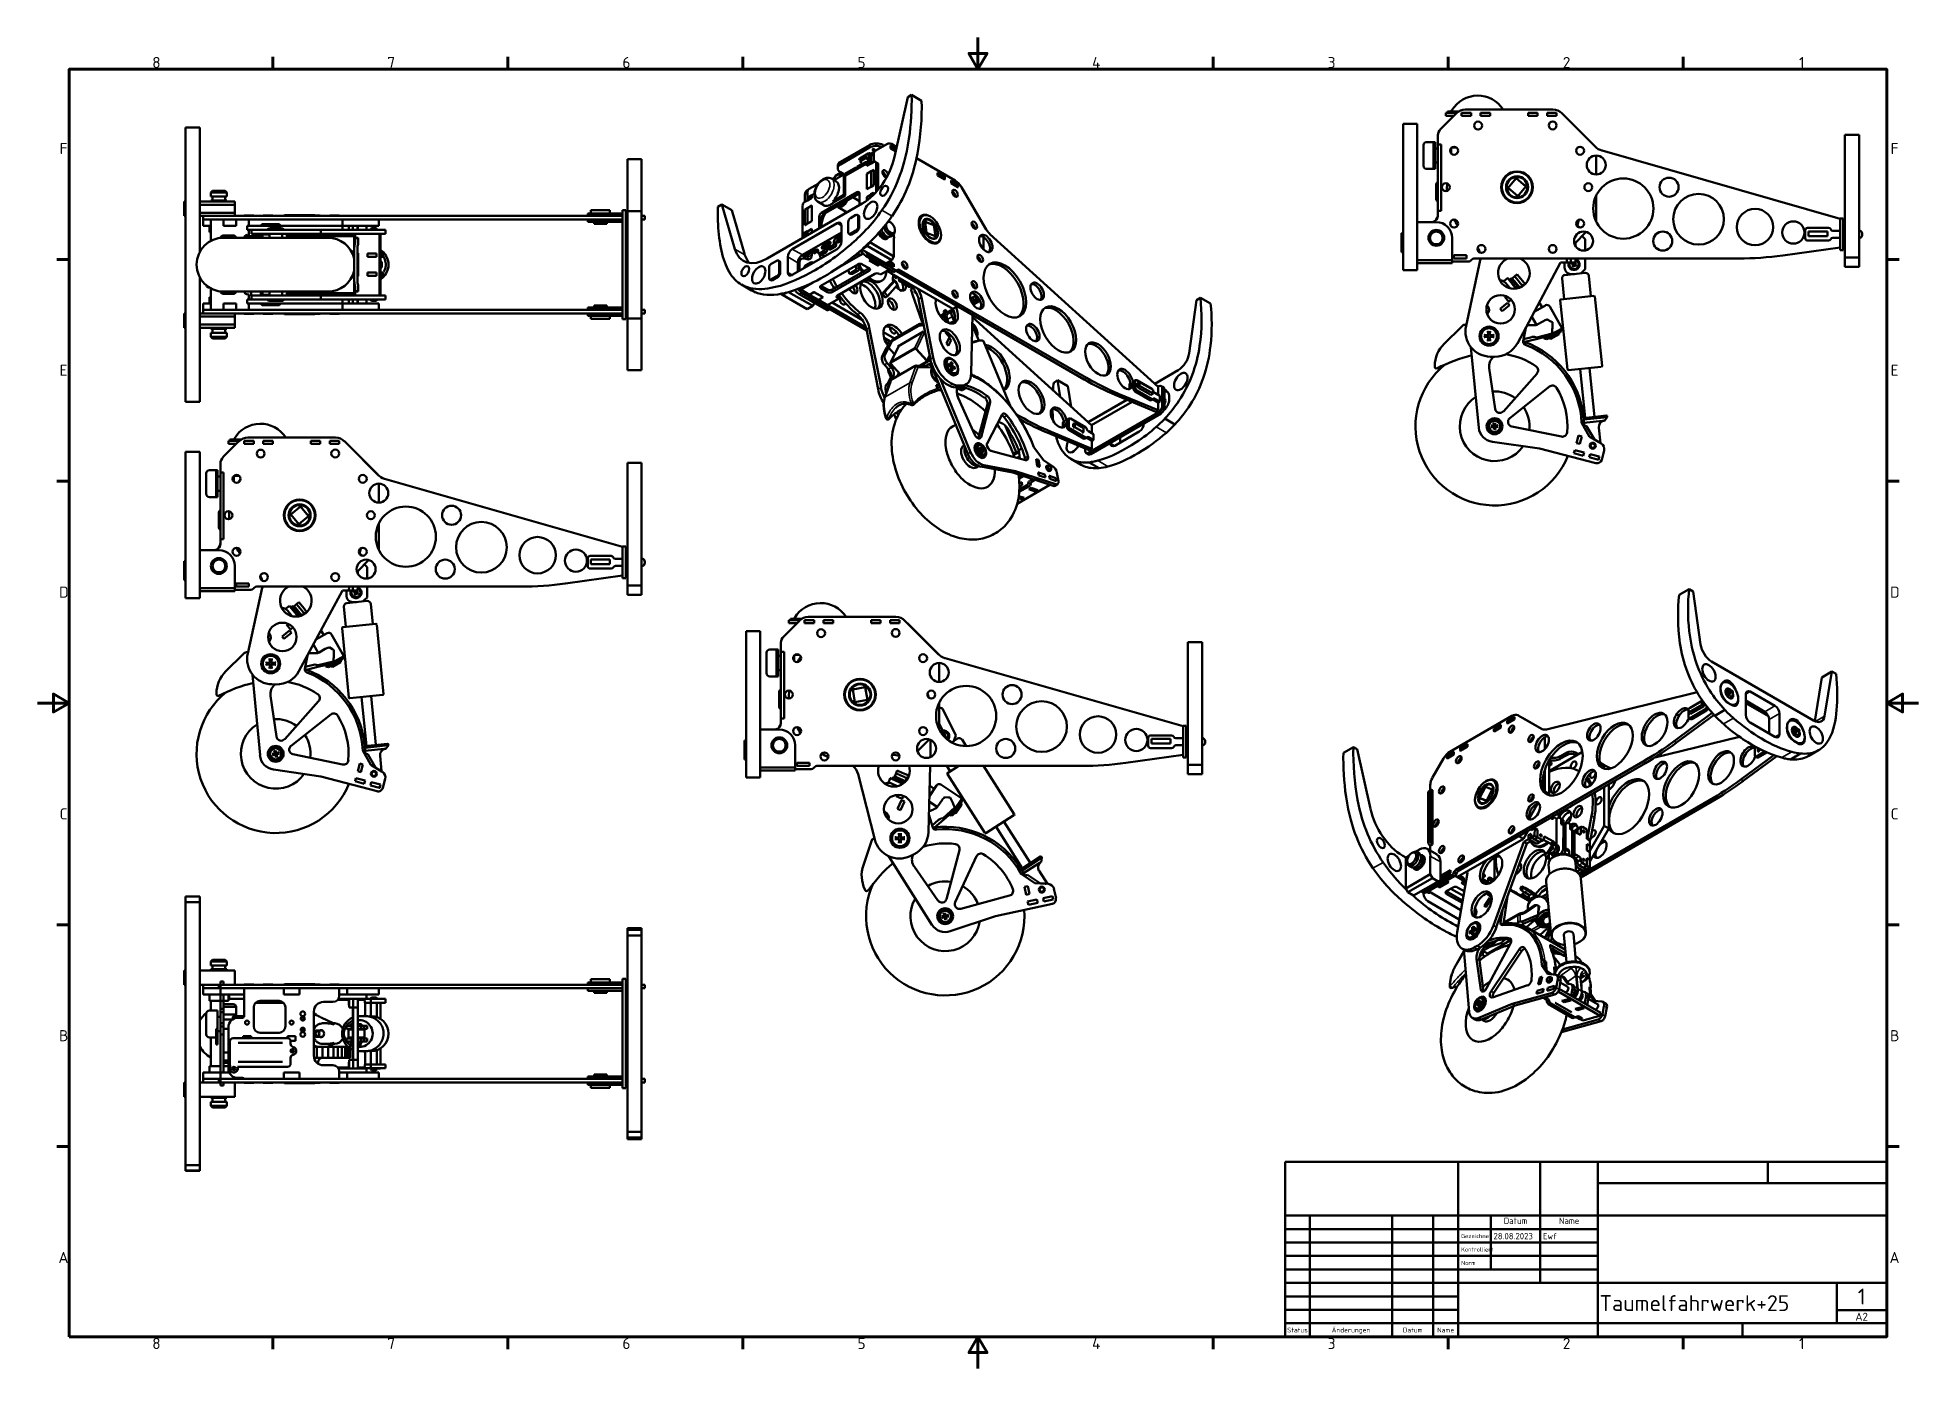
# Model space of a CAD drawing. Header units: millimetres. Extents: x 0 to 1188, y 0 to 840.
import ezdxf
from ezdxf.enums import TextEntityAlignment as Align

# ---------------------------------------------------------------- set-up
doc = ezdxf.new("R2010")
doc.units = ezdxf.units.MM
doc.header["$LTSCALE"] = 2
for name, color, linetype, lineweight in [('Rahmen (ISO)', 7, 'Continuous', 70), ('Sichtbar (ISO)', 7, 'Continuous', 50), ('Sichtbar schmal (ISO)', 7, 'Continuous', 35), ('Titel (ISO)', 7, 'Continuous', 50)]:
    doc.layers.add(name, color=color, linetype=linetype, lineweight=lineweight)
doc.styles.add('Notiztext (DIN)', font='isocpeur.ttf')
doc.styles.add('Textstil13', font='isocpeur.ttf')
doc.styles.add('Textstil14', font='isocpeur.ttf')
doc.styles.add('Textstil15', font='isocpeur.ttf')
doc.styles.add('Textstil16', font='isocpeur.ttf')
doc.styles.add('Textstil19', font='isocpeur.ttf')

# ---------------------------------------------------------------- blocks, each defined once
blk = doc.blocks.new('Ränder Vorgaberahmen')
at = {"layer": 'Rahmen (ISO)'}
for p, q in [((74.25, 410), (74.25, 413.9)), ((148.5, 410), (148.5, 413.9)), ((222.75, 410), (222.75, 413.9)), ((371.25, 410), (371.25, 413.9)), ((445.5, 410), (445.5, 413.9)), ((519.75, 410), (519.75, 413.9)), ((10, 350), (6.1, 350)), ((584, 350), (587.9, 350)), ((10, 280), (6.1, 280)), ((584, 280), (587.9, 280)), ((10, 140), (6.1, 140)), ((584, 140), (587.9, 140)), ((10, 70), (6.1, 70)), ((584, 70), (587.9, 70)), ((74.25, 10), (74.25, 6.1)), ((148.5, 10), (148.5, 6.1)), ((222.75, 10), (222.75, 6.1)), ((371.25, 10), (371.25, 6.1)), ((445.5, 10), (445.5, 6.1)), ((519.75, 10), (519.75, 6.1))]:
    blk.add_line(p, q, dxfattribs=at)
at = {"layer": 'Rahmen (ISO)', "flags": 128}
for points in [[(297, 420), (297, 410), (294.11, 415), (299.89, 415), (297, 410)], [(10, 10), (10, 410), (584, 410), (584, 10), (10, 10)], [(0, 210), (10, 210), (5, 212.89), (5, 207.11), (10, 210)], [(594, 210), (584, 210), (589, 212.89), (589, 207.11), (584, 210)], [(297, 0), (297, 10), (294.11, 5), (299.89, 5), (297, 10)]]:
    blk.add_lwpolyline(points, dxfattribs=at)
at = {"layer": 'Rahmen (ISO)', "char_height": 3.5, "attachment_point": 7, "style": 'Notiztext (DIN)'}
for s, insert in [('8', (36.2, 410.4)), ('7', (110.45, 410.4)), ('6', (184.7, 410.4)), ('5', (258.95, 410.4)), ('4', (333.03, 410.4)), ('3', (407.45, 410.4)), ('2', (481.7, 410.4)), ('1', (556.3, 410.4)), ('F', (6.93, 383.25)), ('F', (585.23, 383.25)), ('E', (6.93, 313.25)), ('E', (585.23, 313.25)), ('D', (6.75, 243.25)), ('D', (585.05, 243.25)), ('C', (6.93, 173.25)), ('C', (585.23, 173.25)), ('B', (6.75, 103.25)), ('B', (585.05, 103.25)), ('A', (6.58, 33.25)), ('A', (584.88, 33.25)), ('8', (36.2, 6.1)), ('7', (110.45, 6.1)), ('6', (184.7, 6.1)), ('5', (258.95, 6.1)), ('4', (333.03, 6.1)), ('3', (407.45, 6.1)), ('2', (481.7, 6.1)), ('1', (556.3, 6.1))]:
    blk.add_mtext(s, dxfattribs=dict(at, insert=insert))
blk = doc.blocks.new('Schriftfelder DIN')
at = {"layer": 'Titel (ISO)'}
for p, q in [((288.4, 155.08), (98.4, 155.08)), ((98.4, 155.08), (98.4, 99.83)), ((153, 99.83), (153, 155.08)), ((179, 138.08), (179, 155.08)), ((197.2, 99.83), (197.2, 155.08)), ((250.8, 148.33), (250.8, 155.08)), ((288.4, 99.83), (288.4, 155.08)), ((197.2, 148.33), (288.4, 148.33)), ((98.4, 138.08), (288.4, 138.08)), ((106.2, 99.83), (106.2, 138.08)), ((132.2, 99.83), (132.2, 138.08)), ((145.2, 99.83), (145.2, 138.08)), ((163.4, 121.08), (163.4, 138.08)), ((179, 116.83), (179, 138.08)), ((98.4, 133.83), (153, 133.83)), ((153, 133.83), (197.2, 133.83)), ((98.4, 129.58), (153, 129.58)), ((98.4, 125.33), (153, 125.33)), ((153, 129.58), (197.2, 129.58)), ((153, 125.33), (197.2, 125.33)), ((98.4, 121.08), (153, 121.08)), ((153, 121.08), (197.2, 121.08)), ((98.4, 116.83), (153, 116.83)), ((153, 116.83), (288.4, 116.83)), ((272.6, 104.08), (272.6, 116.83)), ((98.4, 112.58), (153, 112.58)), ((153, 108.33), (98.4, 108.33)), ((272.6, 108.22), (288.4, 108.22)), ((98.4, 104.08), (153, 104.08)), ((153, 104.08), (197.2, 104.08)), ((197.2, 104.08), (288.4, 104.08)), ((242.8, 99.83), (242.8, 104.08)), ((98.4, 99.83), (288.4, 99.83))]:
    blk.add_line(p, q, dxfattribs=at)
at = {"layer": 'Titel (ISO)', "style": 'Textstil16'}
for s, p in [('Datum', (171.2, 134.83)), ('Name', (188.1, 134.83))]:
    blk.add_text(s, height=2, dxfattribs=at).set_placement(p, align=Align.BOTTOM_CENTER)
at = {"layer": 'Titel (ISO)', "style": 'Textstil19'}
for s, p in [('Gezeichnet', (154, 130.58)), ('Kontrolliert', (154, 126.33)), ('Norm', (154, 122.08))]:
    blk.add_text(s, height=1.3, dxfattribs=at).set_placement(p, align=Align.BOTTOM_LEFT)
at = {"layer": 'Titel (ISO)', "style": 'Textstil15'}
for s, p in [('Status', (102.3, 101.95)), ('Änderungen', (119.2, 101.95)), ('Datum', (138.7, 101.95)), ('Name', (149.1, 101.95))]:
    blk.add_text(s, height=1.5, dxfattribs=at).set_placement(p, align=Align.MIDDLE_CENTER)
at = {"layer": 'Titel (ISO)'}
for tag, p, height, style in [('ERSTELLUNGSDATUM_001', (164.2, 130.58), 2, 'Textstil16'), ('AUTOR_001', (179.8, 130.58), 2, 'Textstil16'), ('BAUTEILNUMMER_001', (197.7, 107.95), 5, 'Textstil13'), ('Blattnummer_001', (279.25, 110.02), 5, 'Textstil13'), ('Blattgröße_001', (278.5, 104.9), 2.5, 'Textstil14')]:
    blk.add_attdef(tag, p, '', height=height, dxfattribs=dict(at, style=style))
at = {"layer": 'Titel (ISO)', "style": 'Textstil16'}
for tag, p in [('KONTROLLDATUM', (164.4, 126.33)), ('KONTROLLIERT_VON', (180, 126.33)), ('GENEHM.DAT._KONSTR.', (164.4, 122.08)), ('KONSTR._GEN._VON', (180, 122.08))]:
    blk.add_attdef(tag, text='', height=2, dxfattribs=at).set_placement(p, align=Align.BOTTOM_LEFT)
at = {"layer": 'Titel (ISO)', "style": 'Textstil13'}
blk.add_attdef('TITEL', text='', height=5, dxfattribs=at).set_placement((198.2, 127.45), align=Align.MIDDLE_LEFT)

msp = doc.modelspace()

# ---------------------------------------------------------------- linework, layer by layer
at = {"layer": 'Sichtbar (ISO)'}
for p, q in [((549.6, 802.4), (541.3, 764.7)), ((552.1, 803.9), (549.6, 802.4)), ((558.4, 800.2), (552.1, 803.9)), ((871.5, 785.6), (862.5, 785.6)), ((862.5, 709.7), (862.5, 785.6)), ((871.5, 709.7), (871.5, 785.6)), ((886.3, 782.4), (896.2, 792.3)), ((889.5, 792.6), (895.5, 792.6)), ((889.5, 792.6), (889.5, 790.6)), ((894.5, 790.6), (889.5, 790.6)), ((890.5, 793.4), (895.5, 793.4)), ((890.5, 792.6), (890.5, 793.4)), ((895.5, 792.6), (895.5, 793.4)), ((895.5, 793.4), (897.6, 793.4)), ((895.5, 792.6), (896.5, 792.6)), ((899.5, 792.6), (905.5, 792.6)), ((899.5, 792.6), (899.5, 790.6)), ((899.5, 790.6), (905.5, 790.6)), ((957.2, 794.6), (901.8, 794.6)), ((905.5, 792.6), (905.5, 790.6)), ((911.5, 792.6), (917.5, 792.6)), ((911.5, 792.6), (911.5, 790.6)), ((911.5, 790.6), (917.5, 790.6)), ((917.5, 792.6), (917.5, 790.6)), ((947.5, 792.6), (941.5, 792.6)), ((941.5, 792.6), (941.5, 790.6)), ((941.5, 790.6), (947.5, 790.6)), ((947.5, 792.6), (947.5, 790.6)), ((959.5, 792.6), (953.5, 792.6)), ((953.5, 792.6), (953.5, 790.6)), ((953.5, 790.6), (959.5, 790.6)), ((959.5, 792.6), (959.5, 790.6)), ((983.9, 771.3), (962.8, 792.3)), ((964.5, 790.6), (984.4, 770.7)), ((964.5, 790.6), (964.5, 790.6)), ((93.5, 756.7), (93.5, 783.3)), ((102.5, 783.3), (93.5, 783.3)), ((102.5, 756.7), (102.5, 783.3)), ((507.1, 761.6), (525.5, 772.2)), ((529.4, 768.8), (536.4, 772.8)), ((534, 772.2), (534.7, 771.8)), ((542.7, 771.1), (540.4, 772.4)), ((882.7, 774.1), (877.5, 774.1)), ((881.7, 757.6), (881.7, 773.6)), ((882.7, 773.6), (881.7, 773.6)), ((882.7, 773.6), (882.7, 774.1)), ((882.7, 757.6), (882.7, 773.6)), ((884.6, 779), (884.5, 779)), ((884.5, 778.1), (884.5, 779)), ((884.5, 772.6), (884.5, 778.1)), ((884.5, 772.6), (886.5, 772.6)), ((884.5, 770.6), (884.5, 772.6)), ((886.5, 772.6), (884.5, 772.6)), ((886.5, 772.6), (886.5, 770.6)), ((1141.5, 778.7), (1150.5, 778.7)), ((1141.5, 701.2), (1141.5, 778.7)), ((1150.5, 778.7), (1150.5, 701.2)), ((372.5, 730.5), (372.5, 763.3)), ((381.5, 763.3), (372.5, 763.3)), ((381.5, 763.3), (381.5, 730.5)), ((525.5, 770.6), (507.1, 760)), ((510, 752.7), (523.8, 760.6)), ((519.3, 763.7), (524.7, 766.8)), ((519.9, 762.4), (519.3, 762.8)), ((522.9, 761.3), (519.5, 759.4)), ((519.9, 764.1), (521.3, 763.3)), ((523.4, 764.5), (520, 762.5)), ((523.8, 760.6), (526.6, 762.3)), ((528.2, 761.5), (523.8, 759)), ((523.8, 759), (523.8, 760.6)), ((523.8, 759), (526.6, 760.6)), ((523.8, 760.6), (523.8, 759)), ((526.4, 766.8), (526.9, 766.6)), ((526.6, 760.6), (526.6, 765.1)), ((526.6, 760.6), (526.6, 762.3)), ((526.6, 760.6), (528.2, 761.5)), ((529.4, 768.8), (527.9, 767.9)), ((528.2, 761.5), (528.2, 766)), ((529.2, 761.6), (530.6, 760.8)), ((529.6, 760.7), (529.6, 742.5)), ((538.8, 771.7), (539, 771.9)), ((538.8, 770.1), (538.8, 771.7)), ((538.8, 770.1), (539, 770.2)), ((542.1, 768.2), (538.8, 770.1)), ((539, 771.9), (542.4, 769.9)), ((539, 771.9), (539, 770.2)), ((539, 770.2), (542.1, 768.5)), ((579.6, 749.8), (555.2, 763.9)), ((875.5, 759.1), (875.5, 772.1)), ((882.7, 770.1), (884.5, 770.1)), ((882.7, 761.1), (884.5, 761.1)), ((884.5, 770.6), (884.5, 732.6)), ((886.5, 732.6), (886.5, 770.6)), ((892.2, 768.6), (892.4, 768.6)), ((892.4, 767.5), (892.4, 769.7)), ((892.9, 770.4), (892.9, 766.8)), ((896.2, 770.6), (893.2, 770.6)), ((984.5, 765.6), (984.5, 753.6)), ((1138.5, 725.6), (988.2, 768.7)), ((93.5, 636.7), (93.5, 756.7)), ((102.5, 756.7), (102.5, 736)), ((504.5, 749.3), (501.5, 751)), ((501.6, 751.2), (503, 750.4)), ((502.4, 750.7), (503.3, 751.2)), ((509.3, 753.7), (503, 750.1)), ((503.2, 751.4), (503.2, 751.5)), ((503.5, 750.9), (503.9, 750.6)), ((504, 752.8), (506.1, 754)), ((505.4, 759.2), (505.4, 757.5)), ((506.6, 754), (508, 753.2)), ((506.8, 753.6), (506.8, 752.3)), ((507.1, 755.1), (509.3, 753.9)), ((507.4, 753.6), (508.5, 754.3)), ((509.3, 740.7), (509.3, 753.7)), ((510, 753.3), (509.3, 753.7)), ((516.9, 758), (509.8, 754)), ((509.8, 754), (509.8, 753.5)), ((510, 740.3), (510, 753.3)), ((516.9, 758), (516.9, 756.6)), ((517.3, 757.8), (516.9, 758)), ((516.9, 756.7), (516.9, 757.3)), ((517.7, 758.1), (517.1, 757.7)), ((517.6, 757.7), (517.6, 757.1)), ((517.7, 758.5), (519.8, 759.7)), ((517.7, 758.5), (517.7, 757.1)), ((519.8, 759.7), (520, 759.6)), ((519.8, 759.7), (519.8, 759.6)), ((523.8, 754.1), (528.2, 756.6)), ((526.6, 755.7), (523.8, 754.1)), ((523.8, 744.3), (523.8, 754.1)), ((523.8, 754.1), (523.8, 744.3)), ((528.2, 756.6), (526.6, 755.7)), ((526.6, 745.9), (526.6, 755.7)), ((526.6, 745.9), (526.6, 755.7)), ((528.2, 746.8), (528.2, 756.6)), ((528.2, 746.8), (528.2, 756.6)), ((531, 744.1), (531, 759.9)), ((568.7, 754.7), (568.5, 754.6)), ((568.5, 753), (568.5, 754.6)), ((568.5, 753), (568.7, 753.1)), ((572.8, 750.5), (568.5, 753)), ((573, 752.3), (568.7, 754.7)), ((568.7, 754.7), (568.7, 753.1)), ((568.7, 753.1), (573, 750.6)), ((573, 750.6), (572.8, 750.5)), ((573, 752.3), (573, 750.6)), ((577.2, 749.8), (577, 749.7)), ((577, 748.1), (577, 749.7)), ((581.4, 747.4), (577.2, 749.8)), ((577.2, 749.8), (577.2, 748.2)), ((882.7, 757.1), (877.5, 757.1)), ((882.7, 757.6), (881.7, 757.6)), ((882.7, 757.1), (882.7, 757.6)), ((928.9, 745.1), (934, 751.2)), ((934, 751.2), (940.1, 746.1)), ((110.5, 743.3), (109.5, 742.3)), ((119.5, 742.3), (109.5, 742.3)), ((109.5, 742.3), (109.5, 739.8)), ((119.5, 739.8), (109.5, 739.8)), ((109.5, 737.3), (119.5, 737.3)), ((109.5, 737.3), (109.5, 736.5)), ((110.5, 743.3), (118.5, 743.3)), ((110.5, 737.3), (110.5, 739.8)), ((118.5, 743.3), (119.5, 742.3)), ((118.5, 737.3), (118.5, 739.8)), ((119.5, 742.3), (119.5, 739.8)), ((119.5, 737.3), (119.5, 736.5)), ((484.6, 736.4), (484.6, 740.9)), ((484.6, 736.4), (489, 738.9)), ((484.6, 736.4), (486.2, 737.3)), ((487.4, 744.5), (485.9, 743.6)), ((486.2, 737.3), (486.2, 741.8)), ((486.2, 738.9), (489, 740.6)), ((486.2, 737.3), (486.2, 738.9)), ((486.2, 737.3), (489, 738.9)), ((487.4, 744.5), (493.1, 747.8)), ((489, 740.6), (490.4, 741.4)), ((489, 738.9), (489, 740.6)), ((489, 738.9), (489, 740.6)), ((495.1, 729.4), (517.7, 742.4)), ((519.2, 741.6), (496.5, 728.6)), ((502.2, 736.6), (509.3, 740.7)), ((502.9, 736.2), (502.2, 736.6)), ((502.9, 736.2), (510, 740.3)), ((510, 740.3), (509.3, 740.7)), ((519.2, 736.8), (515, 739.2)), ((519.2, 741.6), (519.2, 734.3)), ((528.2, 746.8), (523.8, 744.3)), ((523.8, 744.3), (526.6, 745.9)), ((525.9, 740.6), (523.8, 739.4)), ((523.8, 739.4), (525.9, 740.6)), ((523.8, 737.2), (523.8, 739.4)), ((523.8, 739.4), (523.8, 737.2)), ((525.9, 738.9), (525.9, 740.6)), ((527.7, 742), (526.1, 741.1)), ((526.6, 745.9), (528.2, 746.8)), ((527.5, 741.5), (527.5, 740.3)), ((528.2, 741), (528.2, 741.9)), ((577, 748.1), (577.2, 748.2)), ((581.2, 745.6), (577, 748.1)), ((577.2, 748.2), (581.4, 745.7)), ((581.2, 745.6), (581.4, 745.7)), ((581.4, 747.4), (581.4, 745.7)), ((598.5, 719.9), (583.6, 745.6)), ((883.5, 747.6), (883.5, 737.6)), ((935, 740), (928.9, 745.1)), ((940.1, 746.1), (935, 740)), ((984.5, 740.5), (984.5, 723.7)), ((92.5, 734.5), (92.5, 736.5)), ((93.5, 736.5), (92.5, 736.5)), ((92.5, 734.5), (92.5, 729.5)), ((92.5, 727.5), (92.5, 729.5)), ((92.5, 727.5), (93.5, 727.5)), ((124.5, 736.5), (102.5, 736.5)), ((102.5, 736), (102.5, 734.5)), ((102.5, 731.2), (102.5, 734.5)), ((102.5, 734.5), (124.5, 734.5)), ((102.5, 731.2), (102.5, 704.9)), ((124.5, 729.5), (102.5, 729.5)), ((102.5, 727.5), (107.2, 727.5)), ((104.5, 727.5), (104.5, 725.3)), ((110.5, 725.3), (104.5, 725.3)), ((104.5, 725.3), (104.5, 721.3)), ((107.2, 727.5), (110.5, 727.5)), ((109.5, 725.3), (109.5, 711.8)), ((110.5, 727.5), (134.7, 727.5)), ((134.7, 725.3), (110.5, 725.3)), ((117.5, 725.3), (117.5, 721.3)), ((117.5, 721.2), (117.5, 725.3)), ((124.5, 734.5), (124.5, 736.5)), ((124.5, 734.5), (124.5, 729.5)), ((124.5, 727.5), (124.5, 729.5)), ((125.5, 721.3), (125.5, 725.3)), ((125.5, 725.3), (125.5, 721.2)), ((130.5, 727.5), (130.5, 727.8)), ((130.5, 727.8), (136.5, 727.8)), ((133.5, 725.3), (133.5, 721.3)), ((133.5, 721.3), (133.5, 725.3)), ((134.7, 727.5), (136.1, 727.5)), ((136.1, 725.3), (134.7, 725.3)), ((136.9, 727.5), (136.1, 727.5)), ((136.1, 725.3), (136.9, 725.3)), ((136.5, 727.8), (136.5, 727.5)), ((138.4, 727.5), (136.9, 727.5)), ((136.9, 725.3), (138.4, 725.3)), ((305.5, 727.5), (138.4, 727.5)), ((305.5, 725.3), (138.4, 725.3)), ((192.5, 725.3), (138.4, 725.3)), ((142.5, 727.8), (148.5, 727.8)), ((142.5, 727.5), (142.5, 727.8)), ((148.5, 727.8), (148.5, 727.5)), ((155.9, 728), (155.5, 727.6)), ((175.5, 727.6), (155.5, 727.6)), ((155.5, 727.5), (155.5, 727.6)), ((155.9, 728), (175.1, 728)), ((175.1, 728), (175.5, 727.6)), ((175.3, 727.8), (178.5, 727.8)), ((175.5, 727.5), (175.5, 727.6)), ((178.5, 727.8), (178.5, 727.5)), ((184.5, 727.8), (190.5, 727.8)), ((184.5, 727.5), (184.5, 727.8)), ((190.5, 727.5), (190.5, 727.8)), ((192.5, 725.3), (192.5, 721.3)), ((215.5, 721.3), (215.5, 725.3)), ((305.5, 727.5), (333.4, 727.5)), ((333.4, 725.3), (305.5, 725.3)), ((369.5, 727.5), (333.4, 727.5)), ((333.4, 725.3), (369.5, 725.3)), ((347.5, 729), (349, 729)), ((347.5, 729), (347.5, 727.5)), ((347.5, 725.3), (347.5, 723.8)), ((349, 729), (362.3, 729)), ((349.5, 729), (349.5, 731)), ((361.5, 731), (349.5, 731)), ((361.5, 729), (361.5, 731)), ((362.3, 729), (363.7, 729)), ((365, 729), (363.7, 729)), ((369.5, 729), (365, 729)), ((369.5, 728.2), (369.5, 731.2)), ((371.5, 731.2), (369.5, 731.2)), ((369.5, 665.2), (369.5, 728.2)), ((371.5, 731.2), (371.5, 728.2)), ((372.5, 729), (371.5, 729)), ((371.5, 665.2), (371.5, 728.2)), ((372.5, 727.5), (371.5, 727.5)), ((371.5, 725.3), (372.5, 725.3)), ((381.5, 730.5), (372.5, 730.5)), ((372.5, 722.8), (372.5, 730.5)), ((381.5, 730.5), (381.5, 722.8)), ((382.2, 727.5), (381.5, 727.5)), ((381.5, 725.3), (382.2, 725.3)), ((382.2, 727.5), (383.5, 727.5)), ((383.5, 725.3), (382.2, 725.3)), ((383.5, 725.3), (383.5, 727.5)), ((432.2, 734.7), (429.7, 733.2)), ((432.2, 734.7), (438.5, 731)), ((440.5, 706.5), (432.2, 734.7)), ((438.5, 731), (446.8, 702.8)), ((520.9, 735.3), (460.8, 700.6)), ((483.2, 713.5), (483.2, 733.9)), ((489, 734), (484.6, 731.5)), ((486.2, 732.4), (484.6, 731.5)), ((484.6, 721.7), (484.6, 731.5)), ((484.6, 731.5), (484.6, 721.7)), ((489, 734), (486.2, 732.4)), ((486.2, 722.6), (486.2, 732.4)), ((486.2, 722.6), (486.2, 732.4)), ((489, 724.2), (489, 734)), ((489, 724.2), (489, 734)), ((496.7, 734.2), (493, 736.3)), ((493.7, 719.6), (493.7, 726.9)), ((495.1, 726.1), (495.1, 720.4)), ((511.3, 729.7), (505.6, 733)), ((516.9, 728.1), (513.4, 726)), ((517.9, 728.2), (518.6, 727.8)), ((518.3, 720.7), (518.3, 727.2)), ((519, 726.8), (519, 720.3)), ((558.6, 727.7), (558.6, 727.8)), ((560.5, 724.8), (560, 724.5)), ((563.9, 727.1), (563.6, 727.3)), ((884.5, 730.6), (884.5, 732.6)), ((884.5, 727.6), (884.5, 730.6)), ((886.5, 730.6), (884.5, 730.6)), ((884.5, 730.6), (886.5, 730.6)), ((886.5, 732.6), (886.5, 730.6)), ((972.5, 720.9), (973.5, 724.9)), ((1138.5, 722.9), (1138.5, 725.9)), ((1140.5, 725.9), (1138.5, 725.9)), ((1140.5, 725.9), (1140.5, 722.9)), ((109.5, 721.3), (104.5, 721.3)), ((108.5, 717.3), (108.5, 721.3)), ((109.5, 717.3), (108.5, 717.3)), ((183.4, 713.7), (117.4, 713.7)), ((125.5, 721.3), (117.5, 721.3)), ((125.5, 721.2), (117.5, 721.2)), ((117.5, 715.2), (123.5, 715.2)), ((117.5, 713.7), (117.5, 715.2)), ((120.5, 721.2), (120.5, 721.3)), ((120.5, 715.2), (120.5, 713.7)), ((121, 721.2), (121, 721.3)), ((142.1, 713.8), (130.6, 713.8)), ((131, 714.7), (142.1, 714.7)), ((132.3, 721.3), (148, 721.3)), ((132.3, 718.7), (132.3, 721.3)), ((145.4, 718.7), (132.3, 718.7)), ((132.5, 715.5), (133.5, 715.5)), ((133.5, 715.5), (133.5, 718.7)), ((135.3, 718.6), (135.2, 718.6)), ((135.2, 718.6), (135.2, 716.1)), ((135.3, 716.1), (135.2, 716.1)), ((140.5, 718.6), (135.3, 718.6)), ((135.3, 716.1), (140.5, 716.1)), ((140.5, 718.6), (149, 718.6)), ((140.5, 716.1), (149, 716.1)), ((141.9, 722.3), (141.2, 721.6)), ((153.2, 721.6), (141.2, 721.6)), ((141.2, 721.3), (141.2, 721.6)), ((141.9, 722.3), (152.5, 722.3)), ((146.4, 715.7), (142.1, 715.7)), ((142.1, 713.7), (142.1, 715.7)), ((142.2, 718.7), (142.2, 718.6)), ((142.7, 716.1), (142.7, 715.7)), ((143.2, 715.7), (143.2, 716.1)), ((145.9, 719.6), (145.4, 719.1)), ((155.4, 719.1), (145.4, 719.1)), ((145.4, 718.6), (145.4, 719.1)), ((145.9, 719.6), (154.9, 719.6)), ((146.4, 716.1), (146.4, 713.7)), ((146.9, 719.9), (153.9, 719.9)), ((146.9, 719.9), (146.9, 719.6)), ((148, 721.3), (150.6, 721.3)), ((178.8, 718.6), (149, 718.6)), ((149, 716.1), (178.8, 716.1)), ((150.6, 721.3), (165.1, 721.3)), ((152.5, 722.3), (153.2, 721.6)), ((153.2, 721.3), (153.2, 721.6)), ((153.9, 719.9), (153.9, 719.6)), ((154.4, 716.1), (154.4, 713.7)), ((154.9, 719.6), (155.4, 719.1)), ((155.4, 718.6), (155.4, 719.1)), ((165.1, 718.7), (155.4, 718.7)), ((155.6, 718.6), (155.6, 718.7)), ((157.4, 716.1), (157.4, 714.6)), ((157.4, 714.6), (200, 714.6)), ((157.7, 713.7), (157.7, 714.6)), ((160.3, 718.7), (160.3, 718.6)), ((165.1, 721.3), (192.5, 721.3)), ((192.5, 718.7), (165.1, 718.7)), ((166, 718.7), (166, 718.6)), ((167.2, 718.7), (167.2, 718.6)), ((171.9, 718.7), (171.9, 718.6)), ((178.8, 718.6), (214.4, 718.6)), ((178.8, 716.1), (178.8, 718.6)), ((178.8, 716.1), (214.4, 716.1)), ((192.5, 721.3), (196.6, 721.3)), ((192.5, 718.7), (192.5, 721.3)), ((192.5, 718.7), (196.6, 718.7)), ((196.6, 721.3), (196.7, 721.3)), ((196.6, 718.7), (196.6, 721.3)), ((196.6, 721.2), (196.6, 718.6)), ((196.6, 721.2), (199.1, 721.2)), ((196.7, 721.2), (196.7, 721.3)), ((196.7, 721.3), (199.1, 721.3)), ((199.1, 721.3), (202.1, 721.3)), ((199.1, 721.3), (199.1, 718.7)), ((199.1, 718.6), (199.1, 721.2)), ((199.1, 718.7), (200.5, 718.7)), ((199.1, 718.6), (199.1, 718.7)), ((200.5, 718.7), (199.1, 718.7)), ((200, 708.1), (200, 716.1)), ((200.5, 718.7), (206.3, 718.7)), ((200.5, 718.7), (200.5, 718.6)), ((200.5, 716.1), (200.5, 713.7)), ((200.5, 713.7), (202.4, 713.7)), ((202.5, 713.5), (200.5, 713.5)), ((200.5, 713.5), (200.5, 710.7)), ((201, 713.7), (201, 713.5)), ((202.1, 718.7), (202.1, 721.3)), ((202.1, 721.3), (202.2, 721.3)), ((202.2, 721.3), (202.2, 721.3)), ((202.2, 718.7), (202.2, 721.3)), ((202.2, 721.3), (202.2, 718.7)), ((202.2, 718.7), (202.2, 721.3)), ((202.2, 718.7), (202.2, 721.3)), ((202.2, 721.3), (202.2, 718.7)), ((202.2, 721.3), (202.2, 721.3)), ((202.2, 718.7), (202.2, 721.3)), ((202.2, 721.3), (215.5, 721.3)), ((202.3, 718.7), (202.3, 721.3)), ((202.4, 713.7), (202.4, 713.5)), ((202.5, 713.5), (202.5, 713.5)), ((202.5, 710.7), (202.5, 713.5)), ((206.3, 718.7), (206.3, 718.6)), ((206.8, 718.7), (206.3, 718.7)), ((207.7, 718.7), (206.8, 718.7)), ((206.8, 718.7), (206.8, 718.6)), ((207.7, 718.7), (207.7, 721.3)), ((210.2, 718.6), (210.2, 718.7)), ((210.2, 718.7), (216, 718.7)), ((211, 719.8), (210.5, 719.3)), ((214.3, 719.3), (210.5, 719.3)), ((210.5, 719.3), (210.5, 718.7)), ((211, 719.8), (213.8, 719.8)), ((213.8, 719.8), (214.3, 719.3)), ((214.3, 719.3), (214.3, 718.7)), ((214.4, 718.6), (218, 718.6)), ((218, 716.1), (214.4, 716.1)), ((216.5, 718.7), (216, 718.7)), ((216, 718.7), (216, 718.6)), ((216, 716.1), (216, 677.3)), ((216.5, 718.7), (216.5, 718.6)), ((216.5, 716.1), (216.5, 677.3)), ((218, 718.6), (219.5, 718.6)), ((218, 716.1), (219.5, 716.1)), ((219.5, 718.6), (219.7, 718.6)), ((219.7, 716.1), (219.5, 716.1)), ((219.7, 716.1), (219.7, 718.6)), ((349, 723.8), (347.5, 723.8)), ((362.3, 723.8), (349, 723.8)), ((351.5, 723.8), (351.5, 722.5)), ((351.5, 722.5), (359.5, 722.5)), ((359.5, 723.8), (359.5, 722.5)), ((363.7, 723.8), (362.3, 723.8)), ((363.7, 723.8), (365, 723.8)), ((369.5, 723.8), (365, 723.8)), ((372.5, 723.8), (371.5, 723.8)), ((372.5, 670.6), (372.5, 722.8)), ((381.5, 670.6), (381.5, 722.8)), ((476.7, 706.5), (505, 722.8)), ((507.8, 717.1), (483.1, 702.8)), ((483.9, 713.9), (483.9, 716.4)), ((485.7, 717.7), (484.1, 716.8)), ((484.6, 721.7), (489, 724.2)), ((484.6, 721.7), (486.2, 722.6)), ((485.5, 717.3), (485.5, 714.8)), ((486.2, 722.6), (489, 724.2)), ((489, 719.3), (486.2, 717.7)), ((489, 719.3), (486.2, 717.7)), ((486.2, 715.2), (486.2, 717.7)), ((489, 716.9), (489, 719.3)), ((489, 716.9), (489, 719.3)), ((507.8, 715.5), (504.4, 713.5)), ((505.9, 712.7), (507.8, 713.9)), ((507.8, 721.2), (507.8, 711.4)), ((511.9, 723.6), (511.9, 717)), ((512.4, 716.1), (513.1, 715.7)), ((516.9, 718.3), (513.4, 716.2)), ((517.6, 717.9), (514.1, 715.8)), ((536.4, 714.3), (536.7, 714.5)), ((536.9, 713.4), (536.4, 713.1)), ((538.7, 723.5), (538, 723.9)), ((540.5, 715.5), (538.7, 714.5)), ((540.9, 701.9), (540.9, 713.4)), ((541.5, 718.6), (541.5, 717.8)), ((560.5, 723.7), (560.6, 723.8)), ((560.6, 723.8), (566.1, 721.7)), ((561.5, 716.8), (560.6, 723.8)), ((561.3, 718), (560.7, 722.5)), ((567.1, 714.7), (561.5, 716.8)), ((561.5, 716.7), (561.5, 716.8)), ((562.3, 716.3), (562.5, 716.4)), ((566.1, 715), (562.5, 716.4)), ((566.1, 721.7), (567.1, 714.7)), ((567, 713.6), (566.5, 713.3)), ((566.9, 714.6), (567.1, 714.7)), ((570.7, 715.4), (570.7, 715)), ((597.4, 714.1), (597.4, 706.4)), ((707.8, 619.5), (601.5, 716)), ((861.5, 714.6), (861.5, 716.6)), ((862.5, 716.6), (861.5, 716.6)), ((861.5, 706.6), (861.5, 714.6)), ((883.5, 723.6), (871.5, 723.6)), ((881, 723.6), (881.5, 723.8)), ((893.5, 699.6), (893.5, 713.6)), ((978.2, 717.4), (970.7, 709.9)), ((972.6, 720.8), (973.6, 720.8)), ((973.6, 720.8), (974.2, 720.1)), ((975.6, 714.7), (977.5, 712.8)), ((1116.5, 718.4), (1116.5, 713.4)), ((1131.3, 719.9), (1118, 719.9)), ((1118.5, 714.7), (1118.5, 717.7)), ((1118.5, 717.7), (1130.5, 717.7)), ((1130.5, 714.7), (1118.5, 714.7)), ((1130.5, 717.7), (1130.5, 714.7)), ((1134, 718.1), (1138.5, 718.1)), ((1138.5, 713.6), (1134, 713.6)), ((1138.5, 708.9), (1138.5, 722.9)), ((1140.5, 708.9), (1140.5, 722.9)), ((1140.5, 718.1), (1141.5, 718.1)), ((1141.5, 713.6), (1140.5, 713.6)), ((1150.5, 718.4), (1151.2, 718.1)), ((1151.2, 713.6), (1150.5, 713.3)), ((1152.5, 716.2), (1152.5, 715.5)), ((200, 707.3), (200, 686.2)), ((202, 686.2), (202, 707.3)), ((202.5, 689.5), (202.5, 703.9)), ((202.5, 703.9), (202.5, 703.9)), ((208.3, 701.7), (208.3, 703.8)), ((208.3, 703.8), (214.1, 703.8)), ((208.3, 703.8), (214.1, 703.8)), ((208.3, 701.7), (208.3, 703.8)), ((214.1, 701.7), (208.3, 701.7)), ((208.3, 701.7), (214.1, 701.7)), ((214.1, 703.8), (214.1, 701.7)), ((214.1, 701.7), (214.1, 703.8)), ((216.6, 703.8), (216.5, 703.8)), ((216.5, 701.7), (216.6, 701.7)), ((217.9, 703.8), (216.6, 703.8)), ((216.6, 703.8), (216.6, 701.7)), ((216.6, 701.7), (217.9, 701.7)), ((217.9, 703.8), (218, 703.8)), ((218, 701.7), (217.9, 701.7)), ((218, 703.8), (218, 701.7)), ((473.9, 691.8), (473.9, 701.6)), ((505, 706.5), (476.7, 690.2)), ((483.6, 702), (484.6, 701.4)), ((491.7, 706.2), (484.6, 702.1)), ((486.2, 703), (484.6, 702.1)), ((484.6, 700.5), (484.6, 702.1)), ((489, 704.6), (486.2, 703)), ((486.2, 701.3), (486.2, 703)), ((486.2, 701.3), (486.2, 703)), ((489, 703), (489, 704.6)), ((490.4, 703.8), (489, 704.6)), ((490.4, 703.8), (493.1, 705.4)), ((493.1, 705.4), (493.1, 704.2)), ((493.3, 703.8), (494.8, 702.9)), ((493.8, 703.8), (496.7, 705.4)), ((495.3, 707.2), (495.3, 707.4)), ((495.3, 703), (498.1, 704.6)), ((500.2, 711.1), (496, 708.6)), ((496.7, 707.2), (496, 706.8)), ((497.2, 707.3), (498.6, 706.5)), ((497.4, 707.8), (500.6, 709.7)), ((497.4, 706.7), (497.4, 706.8)), ((498.8, 707.7), (498.8, 707.5)), ((498.8, 705.9), (498.8, 706)), ((499, 707), (500.4, 706.2)), ((500.2, 709.3), (499.5, 708.9)), ((499.5, 707.1), (502.3, 708.7)), ((500.9, 710.7), (500.9, 710.5)), ((500.9, 706.3), (503.7, 707.9)), ((503, 709.9), (503, 711.1)), ((504.4, 709.1), (504.4, 710.3)), ((521.4, 703.7), (504.9, 694.2)), ((518.5, 703.7), (515.6, 702)), ((519.6, 702.7), (521.3, 703.7)), ((536, 697.4), (520.7, 706.3)), ((521.6, 707.1), (524, 708.5)), ((540.2, 692.4), (523.1, 702.3)), ((525, 710.3), (524, 708.5)), ((524, 708.5), (539.5, 699.5)), ((524.7, 703.2), (541.8, 693.3)), ((540.9, 701.9), (525.6, 710.8)), ((539.5, 699.5), (540.9, 701.9)), ((568.6, 710.4), (568.6, 710.5)), ((861.5, 704.6), (861.5, 706.6)), ((861.5, 704.6), (862.5, 704.6)), ((862.5, 693.2), (862.5, 709.7)), ((871.5, 709.7), (871.5, 699.1)), ((894.5, 700.6), (894.5, 702.6)), ((894.5, 702.6), (902.5, 702.6)), ((902.5, 702.6), (894.5, 702.6)), ((894.5, 702.6), (894.5, 700.6)), ((902.5, 702.6), (902.5, 700.6)), ((902.5, 700.6), (902.5, 702.6)), ((971.5, 709.8), (970.8, 709.8)), ((970.8, 709.8), (971.5, 709.8)), ((971.5, 709.8), (971.5, 710.7)), ((971.5, 708.2), (971.5, 709.8)), ((977.5, 705.7), (977.5, 712.8)), ((1138.5, 707.6), (1102.4, 702.5)), ((1118, 711.9), (1131.3, 711.9)), ((1138.5, 705.9), (1138.5, 708.9)), ((1138.5, 705.9), (1140.5, 705.9)), ((1140.5, 708.9), (1140.5, 705.9)), ((1150.5, 701.2), (1141.5, 701.2)), ((1141.5, 698.7), (1141.5, 701.2)), ((1150.5, 701.2), (1150.5, 698.7)), ((202.5, 689.5), (202.5, 689.5)), ((208.3, 689.6), (208.3, 691.7)), ((208.3, 691.7), (214.1, 691.7)), ((208.3, 691.7), (214.1, 691.7)), ((208.3, 689.6), (208.3, 691.7)), ((214.1, 689.6), (208.3, 689.6)), ((208.3, 689.6), (214.1, 689.6)), ((214.1, 691.7), (214.1, 689.6)), ((214.1, 689.6), (214.1, 691.7)), ((216.5, 698.7), (216.9, 698.7)), ((216.9, 694.7), (216.5, 694.7)), ((216.6, 691.7), (216.5, 691.7)), ((216.5, 689.6), (216.6, 689.6)), ((217.9, 691.7), (216.6, 691.7)), ((216.6, 691.7), (216.6, 689.6)), ((216.6, 689.6), (217.9, 689.6)), ((217.4, 698.2), (217.4, 695.2)), ((217.9, 691.7), (218, 691.7)), ((218, 689.6), (217.9, 689.6)), ((218, 691.7), (218, 689.6)), ((462, 694.8), (462, 688.2)), ((467, 699.2), (463.4, 697.2)), ((467, 689.4), (463.4, 687.4)), ((468, 699.3), (468.7, 698.9)), ((468.4, 691.9), (468.4, 698.4)), ((469.1, 698), (469.1, 691.5)), ((480.3, 697.9), (480.3, 692.2)), ((480.5, 699.3), (482.5, 700.4)), ((481.3, 692.8), (481.3, 697.7)), ((488.2, 698), (485.3, 696.4)), ((494.8, 683.4), (518.1, 696.9)), ((501.8, 681), (525.2, 694.5)), ((525.2, 692.8), (501.8, 679.4)), ((505.2, 677.2), (528.9, 690.9)), ((512.3, 692.8), (512.1, 693.4)), ((512.3, 692.8), (512.9, 691)), ((512.9, 691), (516.7, 693.2)), ((512.9, 691), (514.8, 690.9)), ((514.8, 690.9), (518.6, 693.1)), ((517.1, 694.5), (516.6, 696.1)), ((519, 694.5), (518.2, 697)), ((520.9, 696.9), (525.2, 694.5)), ((526.6, 700.2), (525.2, 699.4)), ((525.2, 699.4), (526.6, 700.2)), ((530.9, 696.1), (525.2, 699.4)), ((530.8, 696.1), (525.2, 699.4)), ((532.3, 697), (530.8, 696.1)), ((530.8, 696.1), (530.8, 696.2)), ((530.9, 696.1), (532.3, 697)), ((531.7, 690.9), (532.4, 690.5)), ((532.4, 690.5), (538, 693.7)), ((539.5, 699.5), (536, 697.4)), ((538, 693.7), (536.5, 692.9)), ((578.2, 668.8), (536.5, 692.9)), ((540.9, 695.4), (536.7, 697.9)), ((540.9, 695.4), (536.7, 697.9)), ((538.1, 698.7), (540.9, 697)), ((540.9, 697), (538.1, 698.7)), ((540.9, 697), (540.9, 695.4)), ((540.9, 695.4), (540.9, 697)), ((541.2, 692.3), (542.8, 693.2)), ((543.3, 693.5), (542.8, 693.2)), ((661, 624.3), (542.8, 692.5)), ((581, 670.4), (542.8, 692.5)), ((662.6, 625.2), (544.3, 693.4)), ((871.5, 693.2), (862.5, 693.2)), ((893.5, 699.6), (871.5, 699.6)), ((871.5, 699.1), (871.5, 697.6)), ((871.5, 697.6), (871.5, 693.2)), ((871.5, 697.6), (893.5, 697.6)), ((893.5, 697.6), (893.5, 699.6)), ((893.5, 698.6), (903.7, 698.6)), ((902.5, 700.6), (894.5, 700.6)), ((902.5, 700.6), (894.5, 700.6)), ((911.3, 699.5), (902.3, 658)), ((905.9, 700), (905.1, 699.2)), ((1074.5, 700.6), (907.3, 700.6)), ((931.4, 688), (934.5, 690.6)), ((934.8, 690.3), (934.5, 690.6)), ((934.7, 647), (961.9, 698)), ((934.8, 690.3), (936.6, 688)), ((961.9, 698), (966, 698)), ((964.5, 694.8), (964.5, 698)), ((964.7, 690.1), (977.6, 691.5)), ((966, 698), (966, 700.6)), ((966, 698), (968.5, 698)), ((966.4, 690.3), (966.3, 691.5)), ((968.5, 700.6), (968.5, 698)), ((968.5, 698), (971.5, 698)), ((968.5, 690.8), (970.8, 690.8)), ((969.6, 696.9), (969.1, 697.3)), ((969.3, 697.4), (969.8, 697)), ((969.3, 695.9), (969.7, 696.4)), ((969.9, 696.4), (969.5, 695.9)), ((970.1, 697.4), (969.6, 697.8)), ((969.7, 696.4), (969.6, 696.9)), ((969.7, 698), (970.2, 697.6)), ((970.2, 697.4), (969.8, 696.9)), ((969.8, 697), (969.8, 697)), ((969.8, 697), (969.9, 696.4)), ((969.9, 696.5), (970.4, 696.1)), ((969.9, 696.4), (969.9, 696.4)), ((969.9, 695.6), (970.3, 696.1)), ((970.4, 695.9), (970, 695.4)), ((970.7, 697.5), (970.1, 697.4)), ((970.1, 697.4), (970.1, 697.4)), ((970.2, 697.6), (970.6, 697.7)), ((970.3, 696.1), (970.9, 696.2)), ((970.3, 696.1), (970.3, 696.1)), ((970.9, 695.9), (970.4, 695.9)), ((970.6, 697.7), (970.9, 698)), ((971.2, 697.1), (970.6, 697.5)), ((971.1, 698), (970.7, 697.5)), ((970.7, 697.5), (970.7, 697.5)), ((970.8, 696.1), (971.2, 696.7)), ((970.9, 696.2), (971.4, 695.8)), ((970.9, 696.2), (970.9, 696.2)), ((971.4, 695.6), (970.9, 695.9)), ((971.2, 697.2), (971.5, 697.7)), ((971.2, 696.6), (971.2, 697.2)), ((971.2, 697.2), (971.2, 697.2)), ((971.7, 696.2), (971.2, 696.6)), ((971.2, 696.6), (971.2, 696.6)), ((971.7, 697.6), (971.4, 697.1)), ((971.4, 697.1), (971.4, 696.7)), ((971.4, 696.7), (971.9, 696.3)), ((971.5, 698), (971.5, 700.6)), ((977.5, 693.8), (975.7, 691.9)), ((975.9, 691.3), (975.8, 692)), ((977.5, 693.8), (977.5, 700.6)), ((979.8, 689.7), (981.1, 676.8)), ((1141.5, 695.4), (1141.5, 698.7)), ((1141.5, 695.4), (1150.5, 695.4)), ((1150.5, 695.4), (1150.5, 698.7)), ((102.5, 688.6), (102.5, 662.5)), ((108.5, 682.2), (108.5, 682.2)), ((109.5, 681.7), (109.5, 668.1)), ((117.4, 679.7), (183.4, 679.7)), ((117.5, 678.9), (117.5, 679.7)), ((117.5, 678.9), (117.5, 678.2)), ((123.5, 678.2), (117.5, 678.2)), ((133.5, 677.9), (132.5, 678)), ((133.5, 674.7), (133.5, 677.9)), ((134.8, 679.7), (134.8, 677.2)), ((134.9, 677.1), (134.8, 677.2)), ((134.8, 677.2), (135.2, 677.2)), ((135.3, 677.3), (135.2, 677.3)), ((135.2, 677.3), (135.2, 674.8)), ((140.5, 677.3), (135.3, 677.3)), ((140.5, 677.3), (149, 677.3)), ((141.1, 677.3), (141.1, 679.7)), ((142.1, 679.7), (142.1, 677.7)), ((142.1, 677.7), (146.4, 677.7)), ((142.7, 677.7), (142.7, 677.3)), ((143.2, 677.3), (143.2, 677.7)), ((146.4, 677.3), (146.4, 679.7)), ((178.8, 677.3), (149, 677.3)), ((154.4, 677.3), (154.4, 679.7)), ((157.4, 677.3), (157.4, 678.8)), ((157.4, 678.8), (200, 678.8)), ((157.7, 678.8), (157.7, 679.7)), ((178.8, 677.3), (214.4, 677.3)), ((178.8, 674.8), (178.8, 677.3)), ((200, 677.3), (200, 685.3)), ((200.5, 682.7), (200.5, 679.9)), ((200.5, 679.9), (202.5, 679.9)), ((202.4, 679.7), (200.5, 679.7)), ((200.5, 679.7), (200.5, 677.3)), ((201, 679.9), (201, 679.7)), ((202.4, 679.9), (202.4, 679.7)), ((202.5, 679.9), (202.5, 682.7)), ((202.5, 679.9), (202.5, 679.9)), ((214.4, 677.3), (218, 677.3)), ((218, 677.3), (219.5, 677.3)), ((219.5, 677.3), (219.7, 677.3)), ((219.7, 674.8), (219.7, 677.3)), ((451, 680.4), (444.6, 684.1)), ((462.4, 687.3), (463.1, 686.9)), ((467.7, 689), (464.1, 687)), ((470.5, 677.6), (469.4, 678.3)), ((470.5, 677.6), (473, 679.1)), ((486.1, 668.6), (470.5, 677.6)), ((474.4, 679.4), (489.6, 670.7)), ((478.8, 680.2), (478.1, 680.6)), ((498.2, 668.1), (481.1, 678)), ((489.6, 685.4), (482, 681)), ((482, 681), (484.8, 682.7)), ((487.6, 677.7), (482, 681)), ((482, 681), (482, 681)), ((482.7, 678.9), (499.8, 669)), ((484.8, 682.7), (484.8, 683.1)), ((487.6, 677.7), (490.5, 679.4)), ((490.4, 679.3), (487.6, 677.7)), ((493.3, 674.4), (487.6, 677.7)), ((496.1, 676.1), (490.4, 679.3)), ((490.5, 679.4), (496.2, 676.1)), ((494.8, 683.4), (499, 681)), ((499, 679.4), (494.8, 681.8)), ((505.2, 677.2), (505.9, 676.8)), ((532.7, 686.3), (533.4, 686.7)), ((534.4, 679.3), (533.6, 678.4)), ((533.6, 678.4), (535, 679.3)), ((533.6, 678.4), (535.3, 676)), ((534.4, 679.3), (539.2, 684.6)), ((535, 679.3), (541.4, 686.4)), ((536.8, 676.9), (535, 679.3)), ((543.1, 684), (536.8, 676.9)), ((540, 685.5), (539.2, 684.6)), ((540, 685.5), (541.4, 686.4)), ((541.4, 686.4), (543.1, 684)), ((542.3, 688.3), (543.4, 688.9)), ((545.1, 686), (546.8, 687)), ((548, 684.1), (549.7, 685.1)), ((550.9, 682.6), (551.9, 683.2)), ((551.5, 681.2), (552.7, 681.9)), ((553.1, 676.7), (551.5, 681.2)), ((558.8, 660.3), (552.5, 678.5)), ((592.9, 677.3), (589.2, 675.1)), ((928.4, 688.2), (926.1, 686.2)), ((929.8, 682.2), (927.2, 685.3)), ((928.4, 688.2), (928.6, 688.2)), ((929, 687.5), (928.4, 688.2)), ((928.6, 688.2), (929.1, 687.5)), ((929, 687.5), (934, 681.5)), ((934.1, 681.5), (929.1, 687.5)), ((929.6, 687.2), (929.4, 687.2)), ((929.6, 687.2), (930.6, 688)), ((929.6, 687.2), (934.2, 681.5)), ((935.6, 681.9), (930.6, 688)), ((930.7, 688), (930.6, 688)), ((930.7, 688), (935.7, 681.9)), ((931.4, 688), (936.2, 682.3)), ((931.9, 686.5), (932.4, 686.9)), ((935.1, 686.7), (933.2, 689)), ((936.5, 685), (935.1, 686.7)), ((935.1, 682.6), (935.5, 683)), ((938.5, 684.2), (935.8, 681.9)), ((937, 684.4), (936.5, 685)), ((936.6, 688), (938.1, 686.3)), ((937.7, 683.5), (937, 684.4)), ((938.1, 686.3), (938.6, 685.7)), ((938.9, 683.7), (938.5, 684.2)), ((938.6, 685.7), (939.6, 684.5)), ((938.8, 683.8), (939.6, 684.4)), ((939.6, 684.5), (939.6, 684.4)), ((939.6, 684.4), (939.6, 684.4)), ((962.9, 688), (964.2, 675)), ((92.5, 663.9), (92.5, 665.9)), ((93.5, 665.9), (92.5, 665.9)), ((107.2, 665.9), (102.5, 665.9)), ((104.5, 672.1), (109.5, 672.1)), ((104.5, 672.1), (104.5, 668.1)), ((104.5, 668.1), (110.5, 668.1)), ((104.5, 668.1), (104.5, 665.9)), ((110.5, 665.9), (107.2, 665.9)), ((108.5, 676.1), (109.5, 676.1)), ((108.5, 676.1), (108.5, 672.1)), ((110.5, 668.1), (134.7, 668.1)), ((134.7, 665.9), (110.5, 665.9)), ((117.5, 668.1), (117.5, 672.2)), ((117.5, 672.2), (125.5, 672.2)), ((125.5, 672.1), (117.5, 672.1)), ((117.5, 672.1), (117.5, 668.1)), ((120.5, 672.2), (120.5, 672.1)), ((121, 672.1), (121, 672.2)), ((124.5, 663.9), (124.5, 665.9)), ((125.5, 672.2), (125.5, 668.1)), ((125.5, 668.1), (125.5, 672.1)), ((130.5, 665.6), (130.5, 665.9)), ((130.5, 665.6), (136.5, 665.6)), ((132.3, 674.7), (145.4, 674.7)), ((132.3, 672.1), (132.3, 674.7)), ((148, 672.1), (132.3, 672.1)), ((133.5, 672.1), (133.5, 668.1)), ((133.5, 668.1), (133.5, 672.1)), ((134.7, 668.1), (136.1, 668.1)), ((136.1, 665.9), (134.7, 665.9)), ((135.2, 677.1), (134.9, 677.1)), ((135.3, 674.8), (135.2, 674.8)), ((135.3, 674.8), (140.5, 674.8)), ((136.9, 668.1), (136.1, 668.1)), ((136.1, 665.9), (136.9, 665.9)), ((136.5, 665.6), (136.5, 665.9)), ((138.4, 668.1), (136.9, 668.1)), ((136.9, 665.9), (138.4, 665.9)), ((305.5, 668.1), (138.4, 668.1)), ((192.5, 668.1), (138.4, 668.1)), ((305.5, 665.9), (138.4, 665.9)), ((140.5, 674.8), (149, 674.8)), ((141.1, 674.7), (141.1, 674.8)), ((141.2, 672.1), (141.2, 671.8)), ((141.2, 671.8), (153.2, 671.8)), ((141.9, 671.1), (141.2, 671.8)), ((152.5, 671.1), (141.9, 671.1)), ((142.2, 674.7), (142.2, 674.8)), ((142.5, 665.9), (142.5, 665.6)), ((142.5, 665.6), (148.5, 665.6)), ((145.4, 674.8), (145.4, 674.3)), ((145.4, 674.3), (155.4, 674.3)), ((145.9, 673.8), (145.4, 674.3)), ((154.9, 673.8), (145.9, 673.8)), ((150.6, 672.1), (148, 672.1)), ((148.5, 665.6), (148.5, 665.9)), ((149, 674.8), (178.8, 674.8)), ((165.1, 672.1), (150.6, 672.1)), ((152.5, 671.1), (153.2, 671.8)), ((153.2, 672.1), (153.2, 671.8)), ((154.9, 673.8), (155.4, 674.3)), ((155.4, 674.8), (155.4, 674.3)), ((155.4, 674.7), (165.1, 674.7)), ((155.5, 665.9), (155.5, 665.8)), ((155.5, 665.8), (175.5, 665.8)), ((155.9, 665.4), (155.5, 665.8)), ((155.6, 674.8), (155.6, 674.7)), ((175.1, 665.4), (155.9, 665.4)), ((160.3, 674.7), (160.3, 674.8)), ((165.1, 674.7), (192.5, 674.7)), ((192.5, 672.1), (165.1, 672.1)), ((166, 674.7), (166, 674.8)), ((167.2, 674.7), (167.2, 674.8)), ((171.9, 674.8), (171.9, 674.7)), ((175.1, 665.4), (175.5, 665.8)), ((175.3, 665.6), (178.5, 665.6)), ((175.5, 665.9), (175.5, 665.8)), ((178.5, 665.6), (178.5, 665.9)), ((178.8, 674.8), (214.4, 674.8)), ((184.5, 665.9), (184.5, 665.6)), ((184.5, 665.6), (190.5, 665.6)), ((190.5, 665.6), (190.5, 665.9)), ((192.5, 674.7), (196.6, 674.7)), ((192.5, 672.1), (192.5, 674.7)), ((192.5, 672.1), (196.6, 672.1)), ((192.5, 672.1), (192.5, 668.1)), ((196.6, 674.8), (196.6, 672.2)), ((196.6, 672.1), (196.6, 674.7)), ((199.1, 672.2), (196.6, 672.2)), ((196.7, 672.1), (196.6, 672.1)), ((196.7, 672.1), (196.7, 672.2)), ((199.1, 672.1), (196.7, 672.1)), ((199.1, 674.7), (199.1, 674.8)), ((199.1, 674.8), (199.1, 672.2)), ((199.1, 674.7), (200.5, 674.7)), ((199.1, 674.7), (199.1, 672.1)), ((200.5, 674.7), (199.1, 674.7)), ((199.1, 672.1), (202.1, 672.1)), ((200.5, 674.8), (200.5, 674.7)), ((200.5, 674.7), (206.3, 674.7)), ((202.1, 672.1), (202.1, 674.7)), ((202.1, 672.1), (202.2, 672.1)), ((202.2, 672.1), (202.2, 674.7)), ((202.2, 674.7), (202.2, 672.1)), ((202.2, 672.1), (202.2, 674.7)), ((202.2, 674.7), (202.2, 672.1)), ((202.2, 674.7), (202.2, 672.1)), ((202.2, 672.1), (202.2, 674.7)), ((202.2, 672.1), (202.2, 672.1)), ((202.2, 672.1), (202.2, 672.1)), ((215.5, 672.1), (202.2, 672.1)), ((202.3, 672.1), (202.3, 674.7)), ((206.3, 674.7), (206.3, 674.8)), ((206.8, 674.7), (206.3, 674.7)), ((206.8, 674.7), (206.8, 674.8)), ((207.7, 674.7), (206.8, 674.7)), ((207.7, 672.1), (207.7, 674.7)), ((210.2, 674.8), (210.2, 674.7)), ((210.2, 674.7), (216, 674.7)), ((210.5, 674.7), (210.5, 674.3)), ((210.5, 674.3), (214.3, 674.3)), ((211, 673.8), (210.5, 674.3)), ((213.8, 673.8), (211, 673.8)), ((213.8, 673.8), (214.3, 674.3)), ((214.3, 674.7), (214.3, 674.3)), ((218, 674.8), (214.4, 674.8)), ((215.5, 668.1), (215.5, 672.1)), ((216, 674.8), (216, 674.7)), ((216.5, 674.7), (216, 674.7)), ((216.5, 674.8), (216.5, 674.7)), ((218, 674.8), (219.5, 674.8)), ((219.7, 674.8), (219.5, 674.8)), ((305.5, 668.1), (333.4, 668.1)), ((333.4, 665.9), (305.5, 665.9)), ((369.5, 668.1), (333.4, 668.1)), ((333.4, 665.9), (369.5, 665.9)), ((347.5, 669.6), (349, 669.6)), ((347.5, 669.6), (347.5, 668.1)), ((347.5, 665.9), (347.5, 664.4)), ((349, 669.6), (362.3, 669.6)), ((359.5, 670.9), (351.5, 670.9)), ((351.5, 669.6), (351.5, 670.9)), ((359.5, 669.6), (359.5, 670.9)), ((362.3, 669.6), (363.7, 669.6)), ((365, 669.6), (363.7, 669.6)), ((369.5, 669.6), (365, 669.6)), ((372.5, 669.6), (371.5, 669.6)), ((372.5, 668.1), (371.5, 668.1)), ((371.5, 665.9), (372.5, 665.9)), ((372.5, 662.8), (372.5, 670.6)), ((381.5, 670.6), (381.5, 662.8)), ((382.2, 668.1), (381.5, 668.1)), ((381.5, 665.9), (382.2, 665.9)), ((382.2, 668.1), (383.5, 668.1)), ((383.5, 665.9), (382.2, 665.9)), ((383.5, 665.9), (383.5, 668.1)), ((489.6, 670.7), (486.1, 668.6)), ((489.6, 670.7), (490.7, 672.5)), ((493.3, 674.4), (496.1, 676.1)), ((496.2, 676.1), (493.3, 674.4)), ((498.9, 671.2), (493.3, 674.4)), ((496.1, 676.1), (496.1, 676.1)), ((498.9, 671.2), (505.9, 675.2)), ((501.8, 672.8), (498.9, 671.2)), ((523.2, 657.1), (498.9, 671.2)), ((499.2, 668), (500.8, 668.9)), ((501.3, 669.3), (500.8, 668.9)), ((523.7, 655.1), (500.8, 668.3)), ((521.1, 661.6), (501.8, 672.8)), ((523.2, 657.1), (502.3, 669.2)), ((505.9, 675.2), (505.1, 675.6)), ((505.9, 676.8), (505.9, 675.2)), ((535.3, 676), (536.8, 676.9)), ((563.9, 637), (556.5, 674.9)), ((558.3, 676), (565.7, 638.1)), ((572.2, 666.1), (571.2, 663.3)), ((573.6, 666.9), (572.2, 666.1)), ((572.3, 667.4), (573.7, 668.2)), ((573.7, 668.2), (572.3, 667.4)), ((572.7, 666.4), (572.3, 667.4)), ((572.3, 667.4), (572.7, 666.4)), ((572.6, 664.1), (573.6, 666.9)), ((573.6, 666.9), (574.2, 666.9)), ((573.7, 668.2), (574.4, 666.4)), ((573.7, 668.2), (574.2, 666.9)), ((574.4, 666.4), (577.4, 668.2)), ((575.9, 666.4), (574.4, 666.4)), ((575, 665.9), (577.1, 667.1)), ((577.7, 669.1), (576.9, 666.6)), ((576.9, 666.6), (578.3, 667.4)), ((576.9, 666.6), (578.1, 662.9)), ((581, 670.4), (578.2, 668.8)), ((578.3, 667.4), (578.5, 668.1)), ((579.5, 663.9), (578.3, 667.4)), ((590.7, 674.7), (593.3, 674.7)), ((590.7, 671.8), (590.7, 674.7)), ((593.3, 674.7), (590.7, 673.2)), ((590.7, 672.3), (594.8, 674.7)), ((590.7, 673.6), (591.5, 673.6)), ((590.7, 672.3), (593.1, 673.6)), ((591.7, 671.9), (590.7, 671.9)), ((591.5, 673.6), (593.3, 674.7)), ((595, 673.7), (592.1, 672)), ((593.3, 674.7), (592.5, 677.1)), ((594.9, 674.7), (593.1, 673.6)), ((593.1, 673.6), (595, 673.7)), ((595, 673.7), (593.1, 673.6)), ((593.3, 674.7), (594.8, 674.7)), ((594.8, 674.7), (594.8, 674.9)), ((595, 673.7), (595.3, 673.8)), ((732, 674.3), (727.4, 640.8)), ((734.5, 675.8), (732, 674.3)), ((734.5, 675.8), (740.9, 672.1)), ((915.5, 671.2), (915.9, 670.7)), ((928.5, 672.7), (923.9, 668.9)), ((925.1, 667.3), (923.9, 668.9)), ((925.1, 667.3), (929.8, 671.2)), ((927.4, 676.9), (926.7, 676.4)), ((926.7, 676.4), (929.3, 673.3)), ((929.8, 671.2), (928.5, 672.7)), ((930.8, 674.6), (929.3, 673.3)), ((945.3, 667), (952.5, 671)), ((946.8, 667.8), (946.3, 668.7)), ((950.3, 669.8), (948.5, 672.9)), ((955.2, 670.2), (963, 656.5)), ((961.8, 674.3), (966.3, 630.5)), ((962.2, 674.8), (983.1, 677)), ((983.7, 676.5), (988.2, 632.8)), ((92.5, 663.9), (92.5, 658.9)), ((92.5, 656.9), (92.5, 658.9)), ((92.5, 656.9), (93.5, 656.9)), ((102.5, 663.9), (124.5, 663.9)), ((102.5, 658.9), (102.5, 662.5)), ((102.5, 658.9), (102.5, 657.3)), ((124.5, 658.9), (102.5, 658.9)), ((102.5, 657.3), (102.5, 636.7)), ((102.5, 656.9), (124.5, 656.9)), ((109.5, 656.1), (109.5, 656.9)), ((119.5, 656.1), (109.5, 656.1)), ((109.5, 653.6), (119.5, 653.6)), ((109.5, 651.1), (109.5, 653.6)), ((110.5, 656.1), (110.5, 653.6)), ((118.5, 656.1), (118.5, 653.6)), ((119.5, 656.1), (119.5, 656.9)), ((119.5, 651.1), (119.5, 653.6)), ((124.5, 663.9), (124.5, 658.9)), ((124.5, 656.9), (124.5, 658.9)), ((349, 664.4), (347.5, 664.4)), ((362.3, 664.4), (349, 664.4)), ((349.5, 664.4), (349.5, 662.4)), ((349.5, 662.4), (361.5, 662.4)), ((361.5, 664.4), (361.5, 662.4)), ((363.7, 664.4), (362.3, 664.4)), ((363.7, 664.4), (365, 664.4)), ((369.5, 664.4), (365, 664.4)), ((369.5, 662.2), (369.5, 665.2)), ((369.5, 662.2), (371.5, 662.2)), ((371.5, 665.2), (371.5, 662.2)), ((372.5, 664.4), (371.5, 664.4)), ((372.5, 662.8), (381.5, 662.8)), ((372.5, 630.2), (372.5, 662.8)), ((381.5, 662.8), (381.5, 630.2)), ((530.9, 618), (523.5, 655.9)), ((525.3, 656.9), (532.8, 619.1)), ((541.2, 650), (534.3, 654)), ((556.6, 658.1), (539.6, 648.3)), ((540.2, 649.5), (557.2, 659.3)), ((543.3, 645.1), (559.6, 654.5)), ((557.2, 659.3), (556.6, 658.1)), ((559.7, 658.6), (556.6, 658.1)), ((557.2, 659.3), (559.5, 659.6)), ((559.6, 654.5), (560.7, 653.3)), ((570.1, 664.5), (570.8, 664.9)), ((570.6, 663.7), (571.5, 664.2)), ((571.2, 663.3), (572.6, 664.1)), ((571.2, 663.3), (571.4, 662.8)), ((571.5, 664.8), (571.8, 664.9)), ((571.7, 664.8), (571.5, 664.8)), ((573.8, 660.7), (572.6, 664.1)), ((573.5, 653.8), (573.7, 654.3)), ((573.8, 654.3), (573.5, 653.9)), ((573.5, 653.9), (576.1, 651)), ((573.5, 653.8), (573.5, 653.9)), ((576, 651), (573.5, 653.8)), ((575.5, 659.8), (574.6, 662.1)), ((576.7, 659.9), (576.5, 659.6)), ((578.4, 660.9), (576.7, 659.9)), ((578.4, 660.9), (577.7, 659.5)), ((578.9, 660.4), (578.4, 660.9)), ((589.7, 628.1), (590.5, 665)), ((590.4, 658.8), (594.6, 648.8)), ((665.8, 595.2), (590.5, 663.6)), ((899.5, 657.5), (888.5, 646.8)), ((899.5, 657.5), (900.5, 658.5)), ((902.4, 658.8), (901.2, 658.8)), ((916.1, 654.8), (916.3, 652.6)), ((916.9, 663.2), (916.9, 663.1)), ((917.7, 662.2), (916.9, 663.2)), ((917.5, 654.8), (917.4, 652.6)), ((938.4, 648.5), (940, 656.9)), ((943.9, 658.4), (940.8, 658.4)), ((943.9, 663.8), (946.8, 658.7)), ((943.9, 658.4), (944.7, 658.4)), ((945.3, 658.4), (944.7, 658.4)), ((951.2, 661.1), (947.3, 658.9)), ((962.5, 654.8), (953.3, 649.6)), ((953.6, 662.1), (955.8, 660.9)), ((955.5, 652.3), (963, 656.5)), ((956.8, 660.3), (955.8, 660.9)), ((956.8, 656.5), (956.8, 660.3)), ((961, 652.8), (961.4, 654.2)), ((962.5, 654.8), (963, 656.5)), ((109.5, 651.1), (119.5, 651.1)), ((110.5, 650.1), (109.5, 651.1)), ((118.5, 650.1), (110.5, 650.1)), ((118.5, 650.1), (119.5, 651.1)), ((536.3, 644.5), (533.4, 638.7)), ((539.3, 647.8), (534.7, 650.5)), ((539.3, 647.8), (534.7, 650.5)), ((538, 645.5), (535.2, 639.7)), ((538.6, 646.5), (535.5, 648.2)), ((538.3, 646), (536.9, 645.1)), ((539.6, 648.3), (537.5, 644.3)), ((537.5, 644.3), (538, 645.5)), ((537.5, 644.3), (539.1, 642.6)), ((538, 645.5), (540.2, 649.5)), ((543.9, 645.5), (538.7, 634.8)), ((553.8, 643.7), (538.9, 635.1)), ((538.9, 634.9), (553.9, 643.6)), ((541.3, 640.2), (539.1, 642.6)), ((540.2, 649.5), (539.6, 648.3)), ((543.6, 644.8), (543.3, 645.1)), ((555, 643.3), (561.5, 636.2)), ((561.6, 636.3), (555.1, 643.4)), ((574, 646.9), (575.8, 650.4)), ((574.1, 647), (574, 646.9)), ((575.3, 645.5), (574, 646.9)), ((575.8, 650.5), (574.1, 647)), ((575.4, 645.6), (574.1, 647)), ((575.3, 645.5), (575.4, 645.6)), ((575.4, 645.6), (577.1, 649.1)), ((575.8, 650.4), (575.8, 650.5)), ((577.1, 649.1), (575.8, 650.5)), ((576.1, 651), (576, 651)), ((576.7, 652.2), (576.1, 651)), ((597.5, 648.3), (614.2, 608.3)), ((910.3, 593.8), (905.4, 644.6)), ((913.7, 652.3), (915.9, 652.2)), ((913.7, 650.9), (915.9, 651.1)), ((916.1, 648.5), (916.3, 650.7)), ((917.5, 648.5), (917.4, 650.7)), ((920, 652.3), (917.7, 652.2)), ((920, 650.9), (917.7, 651.1)), ((943.8, 651), (938.6, 649.7)), ((939.2, 648), (939.2, 647.9)), ((939.5, 647.9), (946.6, 649.7)), ((945.5, 651.1), (946.9, 650.8)), ((946.6, 649.7), (955.5, 652)), ((946.9, 650.8), (946.6, 649.7)), ((956.6, 653.3), (946.9, 650.8)), ((951.2, 650.9), (951.6, 650.1)), ((951.6, 650.1), (954.6, 651.8)), ((953.3, 649.6), (951.6, 650.1)), ((955.8, 649.9), (954.4, 650.3)), ((961, 652.8), (955.8, 649.9)), ((93.5, 610.2), (93.5, 636.7)), ((102.5, 610.2), (102.5, 636.7)), ((381.5, 630.2), (372.5, 630.2)), ((534.9, 633.5), (537.4, 630.7)), ((536.6, 634.6), (539.2, 631.7)), ((538.8, 634), (545, 627.4)), ((545, 627.4), (538.9, 634)), ((554.3, 632.8), (540.2, 624.6)), ((555.1, 633), (561.3, 632.9)), ((561.5, 635.3), (557.5, 633)), ((557.6, 633), (561.6, 635.2)), ((557.8, 633), (564, 636.6)), ((561.1, 632.9), (562.4, 633.7)), ((563.5, 638.9), (561.8, 635.5)), ((564.5, 634.7), (563.5, 634.1)), ((574, 637.5), (574.2, 637.6)), ((575.1, 634.4), (576.7, 633.3)), ((575.1, 633.2), (576.7, 632.4)), ((576.9, 633.3), (576.1, 632.7)), ((576.9, 635.4), (577, 633.5)), ((576.9, 630.2), (577, 632)), ((577.8, 631.7), (576.9, 631.3)), ((577.7, 637), (577.2, 637.3)), ((577.9, 634.8), (577.7, 633)), ((577.9, 629.7), (577.7, 631.5)), ((579.6, 631.8), (578, 632.6)), ((579.6, 630.7), (578, 631.7)), ((581.4, 630.5), (581.4, 630)), ((720.4, 630), (705.6, 621.5)), ((882.5, 632.7), (882.5, 632.2)), ((920.7, 605.6), (916.8, 631.3)), ((917.6, 638.6), (920.3, 638.6)), ((987.7, 632.2), (966.8, 630.1)), ((974.3, 630.8), (977.5, 600)), ((980.3, 631.4), (983.4, 600.6)), ((535.2, 612.9), (538.7, 622.8)), ((538.2, 622.2), (536.4, 621.2)), ((538.9, 625.6), (536.9, 621.5)), ((540.6, 626.6), (539.2, 623.8)), ((542.9, 626.2), (544, 628.4)), ((566.1, 629.1), (587.5, 577.3)), ((568.4, 618.4), (567.6, 620.8)), ((567.6, 620.8), (569.6, 620.8)), ((570.2, 619.1), (568.2, 619.1)), ((589.3, 578.4), (570, 624.9)), ((581.5, 619.3), (579.8, 619.3)), ((580, 627.1), (580.2, 627.2)), ((581.6, 620.4), (583.3, 620.4)), ((584.2, 618.9), (585, 619.4)), ((586.7, 618.9), (584.4, 617.6)), ((584.6, 620.1), (586.4, 621.1)), ((644.3, 623.7), (641.8, 622.2)), ((644.3, 623.7), (650.7, 620)), ((646, 613.2), (644.3, 623.7)), ((650.7, 620), (652.8, 607)), ((689.6, 618.2), (689.6, 621)), ((690.2, 621.9), (689.9, 621.7)), ((692.3, 618.4), (692.3, 622.5)), ((693.6, 623.8), (692.6, 623.2)), ((693.3, 623.1), (693.3, 619.1)), ((703.8, 618.3), (694.4, 623.8)), ((694.7, 621.8), (696.1, 622.6)), ((694.7, 621.8), (694.7, 619.3)), ((694.7, 619.3), (696.1, 620.2)), ((694.7, 619.3), (696.1, 618.5)), ((696.1, 620.2), (696.1, 622.6)), ((696.1, 622.6), (704.6, 617.7)), ((704.6, 615.3), (696.1, 620.2)), ((701.8, 615.3), (696.1, 618.5)), ((708.3, 620), (707.7, 619.6)), ((707.8, 615.8), (707.8, 619.5)), ((711.2, 619.3), (709.8, 620.1)), ((710.4, 607.3), (710.4, 618.7)), ((711.8, 606.5), (711.8, 617.9)), ((947.1, 628), (925.9, 604.1)), ((929.9, 599.9), (954.9, 619.8)), ((102.5, 610.2), (93.5, 610.2)), ((592.1, 589.2), (581.5, 612.6)), ((594.2, 587), (599.9, 608.7)), ((601.7, 609.7), (595.9, 587.8)), ((688.1, 611.4), (663.6, 597.2)), ((691.3, 610.1), (665.7, 595.3)), ((680.7, 614.5), (706.3, 603.9)), ((707.8, 604.8), (682.2, 615.4)), ((702.7, 611.2), (693.3, 616.6)), ((694.4, 617.2), (703.8, 611.8)), ((701.8, 615.3), (703.2, 614.4)), ((703.2, 614.4), (704.6, 615.3)), ((703.4, 611.1), (704.5, 611.7)), ((704.6, 617.7), (704.6, 615.3)), ((707.8, 609.7), (704.6, 611.5)), ((705.7, 615.8), (708.9, 614)), ((708.9, 610.3), (705.7, 612.1)), ((707.8, 615.8), (707.8, 614.6)), ((708.9, 610.3), (707.8, 609.7)), ((707.8, 609.7), (707.8, 607.2)), ((707.8, 604.8), (707.8, 607.2)), ((708.9, 614), (708.9, 610.3)), ((711.8, 612.2), (712, 612.2)), ((712.7, 617.4), (713.8, 616.2)), ((714.7, 613.1), (714.7, 611.5)), ((536, 599.6), (535.8, 600)), ((541, 602.2), (542.3, 599.1)), ((543.5, 601.6), (542.7, 603.5)), ((599.8, 583.9), (609.3, 602.1)), ((611.1, 595.2), (618.2, 578.3)), ((620.6, 600.9), (618.4, 602.2)), ((647.6, 594), (647.6, 596.8)), ((648.2, 597.6), (647.9, 597.5)), ((650.3, 594.2), (650.3, 598.3)), ((651.6, 599.6), (650.6, 599)), ((651.3, 598.9), (651.3, 594.8)), ((661.8, 594.1), (652.4, 599.5)), ((654.1, 596.2), (655.1, 596.7)), ((654.1, 594.3), (654.1, 596.2)), ((654.1, 593.7), (655.1, 594.2)), ((655.1, 594.2), (655.1, 596.7)), ((655.1, 596.7), (660.7, 593.4)), ((660.7, 591), (655.1, 594.2)), ((663.8, 577.9), (708.3, 603.6)), ((665.2, 577.1), (709.7, 602.8)), ((665.8, 591.5), (665.8, 595.2)), ((698.8, 596.5), (698.8, 596.3)), ((706.3, 603.9), (707.8, 604.8)), ((718.4, 595.9), (712, 599.5)), ((918.1, 595.2), (919.6, 595.1)), ((918.1, 594.2), (919.6, 594.4)), ((919.7, 596.9), (919.9, 595.4)), ((919.8, 592.6), (919.9, 594.1)), ((920.7, 596.9), (920.6, 595.4)), ((920.8, 592.6), (920.7, 594.1)), ((922.4, 595.3), (920.9, 595.1)), ((922.5, 594.3), (920.9, 594.4)), ((962.5, 588.2), (931.2, 594.6)), ((975.2, 602.3), (974.6, 603.2)), ((975.2, 602.3), (976.5, 600.6)), ((975.2, 597.1), (980.3, 588.1)), ((976.5, 599.9), (990.9, 601.4)), ((976.6, 598.9), (991.5, 600.4)), ((988.4, 598.1), (976.7, 596.9)), ((978.4, 594.8), (976.8, 595.2)), ((983.4, 586.3), (978.4, 594.8)), ((989.7, 598.2), (991.5, 600.4)), ((991.5, 600.9), (991.5, 600.4)), ((117.3, 575.3), (127.2, 585.2)), ((120.5, 585.5), (126.5, 585.5)), ((120.5, 585.5), (120.5, 583.5)), ((125.5, 583.5), (120.5, 583.5)), ((121.5, 586.3), (126.5, 586.3)), ((121.5, 585.5), (121.5, 586.3)), ((126.5, 585.5), (126.5, 586.3)), ((126.5, 586.3), (128.6, 586.3)), ((126.5, 585.5), (127.6, 585.5)), ((130.5, 585.5), (136.5, 585.5)), ((130.5, 585.5), (130.5, 583.5)), ((130.5, 583.5), (136.5, 583.5)), ((188.2, 587.5), (132.8, 587.5)), ((136.5, 585.5), (136.5, 583.5)), ((142.5, 585.5), (148.5, 585.5)), ((142.5, 585.5), (142.5, 583.5)), ((142.5, 583.5), (148.5, 583.5)), ((148.5, 585.5), (148.5, 583.5)), ((178.5, 585.5), (172.5, 585.5)), ((172.5, 585.5), (172.5, 583.5)), ((172.5, 583.5), (178.5, 583.5)), ((178.5, 585.5), (178.5, 583.5)), ((190.5, 585.5), (184.5, 585.5)), ((184.5, 585.5), (184.5, 583.5)), ((184.5, 583.5), (190.5, 583.5)), ((190.5, 585.5), (190.5, 583.5)), ((214.9, 564.2), (193.9, 585.2)), ((195.5, 583.5), (195.6, 583.5)), ((195.6, 583.5), (215.4, 563.6)), ((585, 582.5), (585.3, 582.7)), ((592.8, 583.6), (593.1, 583.8)), ((594.4, 582.8), (594.1, 582.6)), ((596, 583.3), (595.6, 583.5)), ((638.7, 590.3), (664.3, 579.6)), ((665.8, 580.5), (640.2, 591.2)), ((660.7, 586.9), (651.3, 592.4)), ((652.4, 593), (661.8, 587.6)), ((659.8, 590.4), (660.7, 591)), ((660.7, 593.4), (660.7, 591)), ((661.4, 586.9), (662.5, 587.5)), ((665.8, 585.4), (662.6, 587.3)), ((663.7, 591.5), (666.9, 589.7)), ((666.9, 586), (663.7, 587.9)), ((665.8, 591.5), (665.8, 590.3)), ((666.9, 586), (665.8, 585.4)), ((665.8, 585.4), (665.8, 583)), ((665.8, 580.5), (665.8, 583)), ((666.9, 589.7), (666.9, 586)), ((677.5, 584.1), (677.5, 584.2)), ((695.9, 591.4), (680.4, 582.4)), ((683.9, 587.9), (683.9, 584.5)), ((948.7, 580.7), (918.9, 584.8)), ((973.3, 588.8), (972.1, 584)), ((972.1, 584), (974.1, 583.5)), ((973.3, 588.8), (975.4, 588.3)), ((974.1, 583.5), (975.4, 588.3)), ((987.6, 583.8), (980.3, 588.1)), ((983.4, 586.3), (985.9, 584.9)), ((987.2, 584), (986.2, 593.8)), ((102.5, 578.5), (93.5, 578.5)), ((93.5, 502.6), (93.5, 578.5)), ((102.5, 502.6), (102.5, 578.5)), ((115.6, 571.9), (115.5, 571.9)), ((115.5, 571), (115.5, 571.9)), ((115.5, 565.5), (115.5, 571)), ((372.5, 571.6), (381.5, 571.6)), ((372.5, 494.1), (372.5, 571.6)), ((381.5, 571.6), (381.5, 494.1)), ((593.4, 581.6), (593.4, 581.6)), ((593.4, 580.5), (593.4, 581)), ((594.6, 580.7), (595.7, 580.2)), ((594.8, 579.8), (595.8, 579.6)), ((595.8, 580.3), (595.1, 579.7)), ((595.4, 577), (595.9, 576.7)), ((595.5, 581.8), (595.8, 580.4)), ((596.2, 578), (596, 579.3)), ((596.6, 579.3), (596.1, 579.1)), ((596.2, 581.6), (596.4, 580.3)), ((596.4, 576.5), (596.4, 576.4)), ((597.6, 579.8), (596.6, 580)), ((596.9, 577.7), (596.6, 579.1)), ((597.8, 578.9), (596.7, 579.3)), ((597.9, 576.7), (597.6, 576.5)), ((597.8, 574.9), (598.1, 575.1)), ((599.2, 577.8), (599.2, 577.4)), ((624.1, 573.3), (602.2, 579.1)), ((619.8, 579.5), (621.7, 580.7)), ((619.8, 579.5), (620.5, 574.5)), ((620.5, 574.5), (620.2, 574.3)), ((629.3, 581.5), (635.4, 573.2)), ((630.7, 573.9), (630.8, 574)), ((631.4, 569.5), (630.7, 573.9)), ((630.8, 574), (632.2, 573.5)), ((630.8, 574), (631.5, 569.6)), ((633, 569.1), (632.2, 573.5)), ((641.3, 569.3), (635.4, 573.2)), ((659.1, 570.4), (652.7, 574.1)), ((661.6, 580.7), (661.6, 579.1)), ((663.7, 576.9), (662.3, 577.8)), ((664.2, 571.9), (670.5, 568.3)), ((664.3, 579.6), (665.8, 580.5)), ((948.7, 580.7), (984.3, 571.4)), ((971, 579.6), (970.4, 577.6)), ((970.4, 577.6), (976.2, 576.1)), ((971, 579.6), (976.8, 578.1)), ((976.8, 578.1), (976.2, 576.1)), ((980.6, 577.1), (980.1, 575.1)), ((980.1, 575.1), (985.9, 573.6)), ((980.6, 577.1), (986.4, 575.6)), ((986.4, 575.6), (985.9, 573.6)), ((986, 573.6), (985.9, 573.6)), ((986.5, 575.6), (986, 573.6)), ((986.4, 575.6), (986.5, 575.6)), ((988, 573.6), (989.5, 579.3)), ((106.5, 552), (106.5, 565)), ((113.7, 567), (108.5, 567)), ((112.7, 550.5), (112.7, 566.5)), ((113.7, 566.5), (112.7, 566.5)), ((113.7, 566.5), (113.7, 567)), ((113.7, 550.5), (113.7, 566.5)), ((113.7, 563), (115.5, 563)), ((115.5, 565.5), (117.5, 565.5)), ((115.5, 563.5), (115.5, 565.5)), ((117.5, 565.5), (115.5, 565.5)), ((115.5, 563.5), (115.5, 525.5)), ((117.5, 565.5), (117.5, 563.5)), ((117.5, 525.5), (117.5, 563.5)), ((123.2, 561.5), (123.4, 561.5)), ((123.4, 560.4), (123.4, 562.6)), ((123.9, 563.3), (123.9, 559.7)), ((127.2, 563.5), (124.2, 563.5)), ((215.5, 558.5), (215.5, 546.5)), ((369.5, 518.5), (219.2, 561.6)), ((593, 568.7), (594.5, 569.6)), ((595.8, 569.2), (616, 565.4)), ((617.7, 566.4), (597.6, 570.2)), ((616, 565.4), (617.7, 566.4)), ((616, 565.4), (641.4, 557)), ((617.7, 566.4), (643.2, 558.1)), ((619.8, 562.6), (621.5, 563.6)), ((619.9, 561.7), (622.6, 563.2)), ((621.6, 559.5), (620.1, 558.6)), ((621.7, 559.5), (620.1, 558.6)), ((621.6, 559.5), (621.7, 559.4)), ((621.9, 557.6), (621.6, 559.5)), ((621.7, 559.5), (622, 557.6)), ((628.5, 561.3), (626.9, 560.4)), ((628.3, 559.9), (629.9, 560.8)), ((631.5, 569.6), (631.4, 569.5)), ((632.9, 569.1), (631.4, 569.5)), ((631.5, 569.6), (633, 569.1)), ((632.2, 565.6), (632.1, 565.5)), ((632.4, 563.7), (632.1, 565.5)), ((632.2, 565.6), (636.3, 564.2)), ((632.2, 565.6), (632.5, 563.7)), ((632.5, 563.7), (632.4, 563.7)), ((636.6, 562.3), (632.4, 563.7)), ((632.5, 563.7), (636.6, 562.4)), ((632.9, 569.1), (633, 569.1)), ((636.3, 564.2), (636.6, 562.4)), ((636.6, 562.4), (636.6, 562.3)), ((638, 570), (637.5, 569.7)), ((639.3, 569.7), (638.9, 569.9)), ((639, 563.3), (639.1, 563.3)), ((639.3, 561.4), (639, 563.3)), ((639.1, 563.3), (643.2, 562)), ((639.1, 563.3), (639.4, 561.5)), ((639.3, 561.4), (639.4, 561.5)), ((643.6, 560), (639.3, 561.4)), ((639.9, 566.7), (639.4, 566.4)), ((639.4, 561.5), (643.6, 560.1)), ((640.3, 568), (640.3, 567.6)), ((643.2, 562), (643.6, 560.1)), ((643.6, 560.1), (643.5, 560.1)), ((643.5, 560.1), (643.6, 560)), ((644.8, 560), (643.9, 565.3)), ((113.7, 550), (108.5, 550)), ((113.7, 550.5), (112.7, 550.5)), ((113.7, 554), (115.5, 554)), ((113.7, 550), (113.7, 550.5)), ((639.4, 557.7), (618.7, 545.8)), ((621.7, 548.6), (619.5, 549.4)), ((619.5, 549.4), (621.7, 548.6)), ((619.7, 550.6), (623.1, 549.5)), ((619.7, 550.6), (623.1, 549.5)), ((620, 553.2), (626.2, 556.7)), ((621.9, 557.6), (620.1, 556.6)), ((622, 557.6), (620.1, 556.5)), ((624.7, 557.2), (620.1, 554.5)), ((623.1, 549.5), (621.7, 548.6)), ((621.7, 548.6), (623.1, 549.5)), ((622, 557.6), (621.9, 557.6)), ((626.1, 555), (627.6, 555.8)), ((626.1, 555), (627.6, 555.8)), ((630.2, 553.6), (626.1, 555)), ((626.1, 555), (630.2, 553.6)), ((627.6, 555.8), (631.7, 554.4)), ((627.6, 555.8), (631.7, 554.4)), ((631.7, 554.4), (630.2, 553.6)), ((630.2, 553.6), (631.7, 554.4)), ((642.5, 557.1), (644.2, 558.1)), ((114.5, 540.5), (114.5, 530.5)), ((159.9, 539), (166, 544.1)), ((165, 532.9), (159.9, 539)), ((171.2, 538), (165, 532.9)), ((166, 544.1), (171.2, 538)), ((115.5, 523.5), (115.5, 525.5)), ((115.5, 520.5), (115.5, 523.5)), ((117.5, 523.5), (115.5, 523.5)), ((115.5, 523.5), (117.5, 523.5)), ((117.5, 525.5), (117.5, 523.5)), ((215.5, 533.4), (215.5, 516.6)), ((114.5, 516.5), (102.5, 516.5)), ((112, 516.5), (112.6, 516.7)), ((203.3, 514.1), (204.2, 517.7)), ((203.6, 513.7), (204.3, 513.7)), ((204.3, 513.7), (204.9, 513)), ((347.5, 511.3), (347.5, 506.3)), ((362.3, 512.8), (349, 512.8)), ((365, 511), (369.5, 511)), ((369.5, 515.8), (369.5, 518.8)), ((371.5, 518.8), (369.5, 518.8)), ((369.5, 501.8), (369.5, 515.8)), ((371.5, 518.8), (371.5, 515.8)), ((371.5, 501.8), (371.5, 515.8)), ((371.5, 511), (372.5, 511)), ((381.5, 511.3), (382.2, 511)), ((92.5, 507.5), (92.5, 509.5)), ((93.5, 509.5), (92.5, 509.5)), ((92.5, 499.5), (92.5, 507.5)), ((92.5, 497.5), (92.5, 499.5)), ((93.5, 486.1), (93.5, 502.6)), ((102.5, 502.6), (102.5, 492)), ((124.5, 492.5), (124.5, 506.5)), ((209.2, 510.3), (201.8, 502.8)), ((202.2, 502.7), (201.8, 502.7)), ((201.8, 502.7), (202.2, 502.7)), ((202.2, 502.7), (202.2, 503.3)), ((202.2, 501.7), (202.2, 502.7)), ((206.4, 507.5), (208.2, 505.7)), ((208.2, 498.5), (208.2, 505.7)), ((369.5, 500.5), (333.4, 495.5)), ((349, 504.8), (362.3, 504.8)), ((349.5, 507.6), (349.5, 510.6)), ((349.5, 510.6), (361.5, 510.6)), ((361.5, 507.6), (349.5, 507.6)), ((361.5, 510.6), (361.5, 507.6)), ((369.5, 506.5), (365, 506.5)), ((369.5, 498.8), (369.5, 501.8)), ((372.5, 506.5), (371.5, 506.5)), ((371.5, 501.8), (371.5, 498.8)), ((382.2, 506.5), (381.5, 506.2)), ((383.5, 509.2), (383.5, 508.4)), ((92.5, 497.5), (93.5, 497.5)), ((124.5, 492.5), (102.5, 492.5)), ((102.5, 492), (102.5, 490.5)), ((102.5, 490.5), (102.5, 486.1)), ((102.5, 490.5), (124.5, 490.5)), ((124.5, 490.5), (124.5, 492.5)), ((124.5, 491.5), (134.7, 491.5)), ((125.5, 493.5), (125.5, 495.5)), ((125.5, 495.5), (133.5, 495.5)), ((133.5, 495.5), (125.5, 495.5)), ((125.5, 495.5), (125.5, 493.5)), ((133.5, 493.5), (125.5, 493.5)), ((133.5, 493.5), (125.5, 493.5)), ((141.9, 492.7), (132.7, 451.3)), ((133.5, 495.5), (133.5, 493.5)), ((133.5, 493.5), (133.5, 495.5)), ((136.9, 492.9), (136.1, 492.1)), ((305.5, 493.5), (138.4, 493.5)), ((165.1, 440.1), (192.5, 491)), ((192.5, 491), (196.6, 491)), ((195.1, 487.8), (195.1, 491)), ((196.6, 491), (196.7, 493.5)), ((196.6, 491), (199.1, 491)), ((199.2, 493.5), (199.1, 491)), ((199.1, 491), (202.1, 491)), ((200.2, 489.8), (199.7, 490.2)), ((199.9, 490.3), (200.4, 489.9)), ((199.9, 488.9), (200.3, 489.4)), ((200.5, 489.3), (200.1, 488.8)), ((200.7, 490.3), (200.2, 490.7)), ((200.3, 489.4), (200.2, 489.8)), ((200.3, 490.9), (200.8, 490.6)), ((200.8, 490.4), (200.4, 489.8)), ((200.4, 489.9), (200.4, 489.9)), ((200.4, 489.9), (200.5, 489.3)), ((200.5, 489.4), (201, 489)), ((200.5, 489.3), (200.5, 489.3)), ((200.6, 488.5), (200.9, 489)), ((201.3, 490.4), (200.7, 490.3)), ((200.7, 490.3), (200.7, 490.3)), ((201, 488.8), (200.7, 488.3)), ((200.8, 490.6), (201.2, 490.6)), ((200.9, 489), (201.5, 489.1)), ((200.9, 489), (200.9, 489)), ((201.5, 488.9), (201, 488.8)), ((201.2, 490.6), (201.5, 491)), ((201.8, 490), (201.2, 490.4)), ((201.7, 490.9), (201.3, 490.4)), ((201.3, 490.4), (201.3, 490.4)), ((201.4, 489.1), (201.8, 489.6)), ((201.5, 489.1), (202, 488.7)), ((201.5, 489.1), (201.5, 489.1)), ((202, 488.5), (201.5, 488.9)), ((201.8, 490.1), (202.1, 490.6)), ((201.9, 489.5), (201.8, 490.1)), ((201.8, 490.1), (201.8, 490.1)), ((202.3, 489.1), (201.9, 489.5)), ((201.9, 489.5), (201.9, 489.5)), ((202.4, 490.6), (202, 490.1)), ((202, 490.1), (202, 489.6)), ((202, 489.6), (202.5, 489.2)), ((202.1, 491), (202.2, 493.5)), ((208.1, 486.7), (208.2, 493.5)), ((369.5, 498.8), (371.5, 498.8)), ((381.5, 494.1), (372.5, 494.1)), ((372.5, 491.6), (372.5, 494.1)), ((372.5, 488.3), (372.5, 491.6)), ((372.5, 488.3), (381.5, 488.3)), ((381.5, 494.1), (381.5, 491.6)), ((381.5, 488.3), (381.5, 491.6)), ((1036.9, 488.2), (1043.2, 491.9)), ((1043.2, 491.9), (1045.8, 490.4)), ((1050.4, 457), (1045.8, 490.4)), ((102.5, 486.1), (93.5, 486.1)), ((159, 481.3), (156.6, 479.4)), ((160.3, 475.3), (157.8, 478.4)), ((159, 481.3), (159.2, 481.3)), ((159.6, 480.6), (159, 481.3)), ((159.2, 481.3), (159.7, 480.6)), ((159.6, 480.6), (164.5, 474.6)), ((164.6, 474.6), (159.7, 480.6)), ((160.1, 480.3), (160, 480.3)), ((160.1, 480.3), (161.1, 481.1)), ((160.1, 480.3), (164.7, 474.6)), ((166.1, 475), (161.1, 481.1)), ((161.3, 481.1), (161.1, 481.1)), ((161.3, 481.1), (166.2, 475)), ((162, 481.2), (165.1, 483.7)), ((162, 481.2), (166.7, 475.4)), ((162.5, 479.6), (162.9, 480)), ((165.7, 479.8), (163.8, 482.1)), ((165.3, 483.4), (165.1, 483.7)), ((165.3, 483.4), (167.2, 481.1)), ((165.6, 475.7), (166.1, 476.1)), ((167.1, 478.1), (165.7, 479.8)), ((169.1, 477.2), (166.3, 475)), ((167.6, 477.5), (167.1, 478.1)), ((167.2, 481.1), (168.6, 479.4)), ((168.3, 476.6), (167.6, 477.5)), ((168.6, 479.4), (169.1, 478.7)), ((169.1, 478.7), (170.1, 477.5)), ((169.5, 476.8), (169.1, 477.2)), ((169.4, 476.9), (170.1, 477.5)), ((170.1, 477.5), (170.1, 477.5)), ((170.1, 477.5), (170.1, 477.5)), ((193.5, 480.9), (194.7, 468)), ((195.3, 483.1), (208.2, 484.4)), ((197, 483.3), (196.9, 484.4)), ((199.1, 483.7), (201.4, 483.7)), ((208.1, 486.7), (206.3, 484.9)), ((206.4, 484.2), (206.4, 485)), ((210.4, 482.6), (211.7, 469.7)), ((146, 464.4), (146.4, 463.9)), ((159, 465.8), (154.4, 462)), ((155.6, 460.5), (160.3, 464.3)), ((157.9, 470.1), (157.3, 469.6)), ((157.3, 469.6), (159.8, 466.5)), ((160.3, 464.3), (159, 465.8)), ((161.3, 467.7), (159.8, 466.5)), ((175.8, 460), (183, 464)), ((180.8, 462.8), (179, 466)), ((192.3, 467.2), (196.6, 423.5)), ((192.7, 467.8), (213.6, 469.9)), ((214.2, 469.4), (218.5, 425.6)), ((456.5, 465.3), (447.5, 465.3)), ((447.5, 389.3), (447.5, 465.3)), ((456.5, 389.3), (456.5, 465.3)), ((471.3, 462), (481.2, 471.9)), ((474.5, 472.3), (480.5, 472.3)), ((474.5, 472.3), (474.5, 470.3)), ((479.5, 470.3), (474.5, 470.3)), ((475.5, 473.1), (480.5, 473.1)), ((475.5, 472.3), (475.5, 473.1)), ((480.5, 472.3), (480.5, 473.1)), ((480.5, 473.1), (482.6, 473.1)), ((480.5, 472.3), (481.5, 472.3)), ((484.5, 472.3), (490.5, 472.3)), ((484.5, 472.3), (484.5, 470.3)), ((484.5, 470.3), (490.5, 470.3)), ((542.2, 474.3), (486.8, 474.3)), ((490.5, 472.3), (490.5, 470.3)), ((496.5, 472.3), (502.5, 472.3)), ((496.5, 472.3), (496.5, 470.3)), ((496.5, 470.3), (502.5, 470.3)), ((502.5, 472.3), (502.5, 470.3)), ((532.5, 472.3), (526.5, 472.3)), ((526.5, 472.3), (526.5, 470.3)), ((526.5, 470.3), (532.5, 470.3)), ((532.5, 472.3), (532.5, 470.3)), ((544.5, 472.3), (538.5, 472.3)), ((538.5, 472.3), (538.5, 470.3)), ((538.5, 470.3), (544.5, 470.3)), ((544.5, 472.3), (544.5, 470.3)), ((568.8, 450.9), (547.8, 471.9)), ((549.5, 470.3), (569.4, 450.4)), ((549.5, 470.3), (549.5, 470.3)), ((129.9, 450.8), (130.9, 451.8)), ((132.9, 452), (131.6, 452)), ((147.4, 456.3), (147.4, 456.3)), ((148.2, 455.4), (147.4, 456.3)), ((155.6, 460.5), (154.4, 462)), ((174.3, 451.5), (171.2, 451.5)), ((174.3, 456.9), (177.2, 451.7)), ((174.3, 451.5), (175.2, 451.4)), ((177.3, 460.8), (176.8, 461.8)), ((181.7, 454.1), (177.8, 451.9)), ((184.1, 455.2), (186.2, 453.9)), ((185.7, 463.2), (193.4, 449.5)), ((187.2, 453.3), (186.2, 453.9)), ((187.2, 449.5), (187.2, 453.3)), ((460.5, 438.8), (460.5, 451.8)), ((467.7, 453.8), (462.5, 453.8)), ((466.7, 437.3), (466.7, 453.3)), ((467.7, 453.3), (466.7, 453.3)), ((467.7, 453.3), (467.7, 453.8)), ((467.7, 437.3), (467.7, 453.3)), ((469.6, 458.7), (469.5, 458.7)), ((469.5, 457.8), (469.5, 458.7)), ((469.5, 452.3), (469.5, 457.8)), ((469.5, 452.3), (471.5, 452.3)), ((469.5, 450.3), (469.5, 452.3)), ((471.5, 452.3), (469.5, 452.3)), ((471.5, 452.3), (471.5, 450.3)), ((726.5, 458.3), (735.5, 458.3)), ((726.5, 380.9), (726.5, 458.3)), ((735.5, 458.3), (735.5, 380.9)), ((129.9, 450.8), (118.9, 440.1)), ((144.1, 445.5), (146.3, 445.4)), ((144.1, 444.1), (146.3, 444.3)), ((146.5, 448), (146.7, 445.7)), ((146.5, 441.7), (146.7, 443.9)), ((147.9, 448), (147.8, 445.7)), ((147.9, 441.7), (147.8, 443.9)), ((150.4, 445.5), (148.1, 445.4)), ((150.4, 444.1), (148.1, 444.3)), ((168.8, 441.5), (170.4, 450)), ((174.2, 444.1), (169, 442.8)), ((169.6, 441.1), (169.6, 441)), ((169.9, 440.9), (177, 442.8)), ((175.8, 451.4), (175.2, 451.4)), ((175.9, 444.1), (177.3, 443.8)), ((177, 442.8), (185.9, 445)), ((177.3, 443.8), (177, 442.8)), ((187, 446.3), (177.3, 443.8)), ((181.6, 443.9), (182, 443.1)), ((182, 443.1), (185, 444.8)), ((183.7, 442.6), (182, 443.1)), ((192.9, 447.8), (183.7, 442.6)), ((186.2, 442.9), (184.8, 443.3)), ((185.9, 445.3), (193.4, 449.5)), ((191.4, 445.8), (186.2, 442.9)), ((191.4, 445.8), (191.8, 447.2)), ((192.9, 447.8), (193.4, 449.5)), ((467.7, 449.8), (469.5, 449.8)), ((467.7, 440.8), (469.5, 440.8)), ((469.5, 450.3), (469.5, 412.3)), ((471.5, 412.3), (471.5, 450.3)), ((477.2, 448.3), (477.4, 448.3)), ((477.4, 447.2), (477.4, 449.3)), ((477.9, 450), (477.9, 446.5)), ((481.2, 450.3), (478.2, 450.3)), ((569.5, 445.3), (569.5, 433.3)), ((723.5, 405.3), (573.2, 448.4)), ((1121.8, 409), (1057.4, 446.2)), ((1127.1, 436.2), (1133.4, 439.8)), ((1133.4, 439.8), (1128.8, 411.7)), ((1133.4, 439.8), (1136, 438.4)), ((140.5, 387), (135.8, 437.8)), ((148, 431.8), (150.6, 431.7)), ((467.7, 436.8), (462.5, 436.8)), ((467.7, 437.3), (466.7, 437.3)), ((467.7, 436.8), (467.7, 437.3)), ((514.9, 428.5), (522.7, 429.9)), ((516.3, 420.6), (514.9, 428.5)), ((522.7, 429.9), (524.1, 422)), ((1063, 427.7), (1063, 429.3)), ((1064, 432.3), (1065.1, 433.6)), ((1064.3, 432.7), (1064.6, 432.9)), ((1067.6, 427.9), (1066.6, 428.5)), ((1066.8, 428.1), (1066.8, 426)), ((1066.9, 428.3), (1068.3, 428.6)), ((1068.8, 428.5), (1070.4, 427.6)), ((1072.1, 429.5), (1073.2, 427)), ((1122.5, 408.6), (1127.1, 436.2)), ((112.9, 426), (112.9, 425.5)), ((150.9, 398.8), (147.2, 424.5)), ((177.4, 421.1), (156.1, 397.2)), ((218.1, 425.1), (197.2, 423)), ((204.6, 423.7), (207.7, 392.9)), ((210.6, 424.3), (213.6, 393.5)), ((468.5, 427.3), (468.5, 417.3)), ((524.1, 422), (516.3, 420.6)), ((562.9, 423.3), (562.2, 426.3)), ((569.5, 420.2), (569.5, 403.4)), ((569.5, 417.2), (571.5, 416.5)), ((580, 399.5), (571.5, 416.5)), ((1048.2, 426.8), (953, 403.3)), ((1042.7, 416.3), (1051.2, 421.2)), ((1051.2, 418.8), (1042.7, 413.9)), ((1042.7, 413.9), (1042.7, 416.3)), ((1051.6, 421.6), (1043.8, 417)), ((1043.8, 410.5), (1053.2, 415.9)), ((1051.2, 417.1), (1045.5, 413.9)), ((1051.2, 421.2), (1051.2, 418.8)), ((1052.3, 420.6), (1051.2, 421.2)), ((1052.6, 417.9), (1051.2, 418.8)), ((1051.2, 417.1), (1052.6, 417.9)), ((1052.6, 417.9), (1052.6, 420.1)), ((1069.9, 418.8), (1067.3, 420.4)), ((1068.3, 424.9), (1067.5, 424.1)), ((1067.8, 427.5), (1067.8, 425.4)), ((1068.9, 423), (1069.9, 424)), ((1069.2, 427.6), (1069.2, 426.9)), ((1070.4, 424.7), (1070.4, 423.9)), ((1070.8, 426), (1070.8, 426.7)), ((1071.1, 418.3), (1072.5, 419.2)), ((1074.2, 422.8), (1074.2, 421.3)), ((1079, 412.5), (1079, 425.5)), ((1091, 414.5), (1079, 421.5)), ((1079, 420), (1093.4, 411.7)), ((1081.8, 427.2), (1097.4, 418.2)), ((160.1, 393), (185.2, 412.8)), ((469.5, 410.3), (469.5, 412.3)), ((469.5, 407.3), (469.5, 410.3)), ((471.5, 410.3), (469.5, 410.3)), ((469.5, 410.3), (471.5, 410.3)), ((471.5, 412.3), (471.5, 410.3)), ((570.1, 405.8), (569.5, 407.1)), ((570.1, 405.8), (569.5, 405.5)), ((570.1, 405.8), (569.5, 405.5)), ((572.7, 400.6), (570.1, 405.8)), ((723.5, 402.5), (723.5, 405.5)), ((725.5, 405.5), (723.5, 405.5)), ((725.5, 405.5), (725.5, 402.5)), ((931.1, 411.8), (892, 389.2)), ((924.1, 406.3), (919.8, 403.9)), ((919.8, 402.3), (924.1, 404.7)), ((924.3, 404.6), (920, 402.1)), ((924.3, 406.2), (924.1, 406.3)), ((924.1, 406.3), (924.1, 404.7)), ((924.1, 404.7), (924.3, 404.6)), ((924.3, 406.2), (924.3, 404.6)), ((932.6, 411.2), (928.3, 408.8)), ((928.3, 407.2), (932.6, 409.6)), ((928.3, 408.8), (928.3, 407.2)), ((928.5, 407), (928.3, 407.2)), ((932.8, 409.5), (928.5, 407)), ((932.6, 411.2), (932.6, 409.6)), ((932.6, 411.2), (932.8, 411.1)), ((932.8, 409.5), (932.6, 409.6)), ((932.8, 411.1), (932.8, 409.5)), ((950, 403.6), (935.1, 412.2)), ((937.9, 410.6), (937.9, 410.7)), ((937.9, 410.7), (950.4, 403.4)), ((1057.8, 413.7), (1033.8, 395.9)), ((1035.3, 395), (1058.9, 412.5)), ((1042.7, 413.9), (1042.7, 411.1)), ((1044.1, 413), (1042.7, 413.9)), ((1043, 410.4), (1044.1, 409.8)), ((1044.1, 413), (1045.5, 413.9)), ((1054.2, 415.3), (1044.8, 409.9)), ((1065.7, 415.7), (1059.4, 412)), ((1097.4, 398.6), (1081.8, 407.6)), ((1093.8, 400.6), (1093.8, 409.6)), ((1100.2, 413.3), (1100.2, 400.2)), ((1105, 403.5), (1105, 405)), ((1106, 408.1), (1107.1, 409.3)), ((1106.3, 408.4), (1106.7, 408.6)), ((1109.6, 403.7), (1108.6, 404.3)), ((1108.9, 404.1), (1110.3, 404.3)), ((1110.8, 404.2), (1112.4, 403.3)), ((1114.1, 405.3), (1115.2, 402.8)), ((205.4, 395.2), (204.8, 396.1)), ((205.4, 395.2), (206.6, 393.5)), ((206.7, 392.8), (221.1, 394.2)), ((206.8, 391.8), (221.7, 393.3)), ((219.9, 391.1), (221.7, 393.3)), ((221.6, 393.8), (221.7, 393.3)), ((446.5, 394.3), (446.5, 396.3)), ((447.5, 396.3), (446.5, 396.3)), ((446.5, 386.3), (446.5, 394.3)), ((468.5, 403.3), (456.5, 403.3)), ((466, 403.3), (466.5, 403.4)), ((478.5, 379.3), (478.5, 393.3)), ((563.2, 397), (555.7, 389.6)), ((563.9, 385.8), (564.1, 396.3)), ((564.1, 396.3), (564.4, 396.5)), ((571.6, 400.1), (572.7, 400.6)), ((571.7, 400.2), (572, 399.9)), ((572, 399.7), (571.7, 399.9)), ((572, 399.9), (572.5, 400)), ((572.6, 399.8), (572, 399.7)), ((572, 399.7), (572, 399.7)), ((572.1, 399.7), (572, 399.6)), ((572.5, 400), (572.9, 400.5)), ((573, 399.4), (572.5, 399.8)), ((573, 400.3), (572.6, 399.8)), ((572.6, 399.8), (572.6, 399.8)), ((572.8, 398.6), (573.1, 399)), ((573, 399.5), (573.4, 400)), ((573.1, 398.9), (573, 399.5)), ((573, 399.5), (573, 399.5)), ((573.6, 398.5), (573.1, 398.9)), ((573.1, 398.9), (573.1, 398.9)), ((573.6, 399.9), (573.2, 399.4)), ((573.2, 399.4), (573.3, 399)), ((573.3, 399), (573.8, 398.6)), ((577.4, 395.1), (581.1, 397.5)), ((580, 399.5), (579.2, 397.1)), ((579.6, 396.6), (579.2, 397.2)), ((583.9, 396.9), (586.5, 392.8)), ((701.5, 398), (701.5, 393)), ((716.3, 399.5), (703, 399.5)), ((703.5, 394.4), (703.5, 397.4)), ((703.5, 397.4), (715.5, 397.4)), ((715.5, 394.4), (703.5, 394.4)), ((715.5, 397.4), (715.5, 394.4)), ((719, 397.8), (723.5, 397.8)), ((723.5, 393.3), (719, 393.3)), ((723.5, 388.5), (723.5, 402.5)), ((725.5, 388.5), (725.5, 402.5)), ((725.5, 397.8), (726.5, 397.8)), ((726.5, 393.3), (725.5, 393.3)), ((735.5, 398), (736.2, 397.8)), ((736.2, 393.3), (735.5, 393)), ((737.5, 395.9), (737.5, 395.1)), ((831.1, 392.2), (824.8, 388.6)), ((831.1, 392.2), (833.6, 390.8)), ((898.6, 391.7), (902.9, 394.1)), ((898.6, 390), (902.9, 392.5)), ((903.1, 392.3), (898.8, 389.9)), ((902.9, 394.1), (903.1, 394)), ((902.9, 394.1), (902.9, 392.5)), ((902.9, 392.5), (903.1, 392.3)), ((903.1, 394), (903.1, 392.3)), ((919.8, 403.9), (919.8, 402.3)), ((920, 402.1), (919.8, 402.3)), ((952, 398.4), (952, 390.7)), ((1075, 398.7), (1021.5, 385.6)), ((1108.8, 403.8), (1108.8, 401.8)), ((1111.9, 394.6), (1109.3, 396.1)), ((1110.3, 400.6), (1109.5, 399.8)), ((1109.8, 403.2), (1109.8, 401.2)), ((1110.9, 398.8), (1111.9, 399.7)), ((1111.2, 403.3), (1111.2, 402.7)), ((1112.4, 400.5), (1112.4, 399.7)), ((1112.8, 401.8), (1112.8, 402.4)), ((1113.1, 394.1), (1114.6, 394.9)), ((1116.2, 398.6), (1116.2, 397)), ((148.2, 387.9), (149.7, 388.1)), ((148.4, 386.9), (149.9, 387.4)), ((149.4, 389.9), (149.9, 388.4)), ((150.4, 385.7), (150.2, 387.2)), ((150.4, 390.1), (150.7, 388.6)), ((151.4, 385.9), (150.9, 387.4)), ((152.4, 388.9), (151, 388.4)), ((152.7, 387.9), (151.1, 387.7)), ((192.6, 381.1), (161.3, 387.7)), ((203.5, 381.8), (202.2, 376.9)), ((203.5, 381.8), (205.5, 381.2)), ((204.2, 376.4), (205.5, 381.2)), ((205.4, 390), (210.4, 381)), ((218.6, 391), (206.9, 389.8)), ((208.5, 387.7), (206.9, 388.1)), ((213.5, 379.2), (208.5, 387.7)), ((217.7, 376.6), (210.4, 381)), ((217.3, 376.9), (216.3, 386.7)), ((446.5, 384.3), (446.5, 386.3)), ((446.5, 384.3), (447.5, 384.3)), ((447.5, 372.9), (447.5, 389.3)), ((456.5, 389.3), (456.5, 378.8)), ((479.5, 380.3), (479.5, 382.3)), ((479.5, 382.3), (487.5, 382.3)), ((487.5, 382.3), (479.5, 382.3)), ((479.5, 382.3), (479.5, 380.3)), ((487.5, 380.3), (479.5, 380.3)), ((487.5, 380.3), (479.5, 380.3)), ((487.5, 382.3), (487.5, 380.3)), ((487.5, 380.3), (487.5, 382.3)), ((659.5, 380.3), (492.3, 380.3)), ((562.7, 338.6), (563.7, 380.3)), ((574.3, 380.3), (576.5, 376.8)), ((574.8, 375.7), (581.9, 380.3)), ((597.4, 380.3), (616.9, 349.8)), ((723.5, 387.3), (687.3, 382.2)), ((703, 391.5), (716.3, 391.5)), ((723.5, 385.5), (723.5, 388.5)), ((723.5, 385.5), (725.5, 385.5)), ((725.5, 388.5), (725.5, 385.5)), ((735.5, 380.9), (726.5, 380.9)), ((726.5, 378.3), (726.5, 380.9)), ((735.5, 380.9), (735.5, 378.3)), ((841.9, 353.1), (833.6, 390.8)), ((881, 372.9), (888, 385)), ((890.1, 386.8), (894.4, 389.2)), ((890.1, 385.1), (894.4, 387.6)), ((890.1, 386.8), (890.1, 385.1)), ((890.3, 385), (890.1, 385.1)), ((894.6, 387.4), (890.3, 385)), ((894.4, 389.2), (894.6, 389.1)), ((894.4, 389.2), (894.4, 387.6)), ((894.4, 387.6), (894.6, 387.4)), ((894.6, 389.1), (894.6, 387.4)), ((1014.1, 383), (895.9, 314.7)), ((1015.6, 382.1), (897.4, 313.8)), ((898.6, 391.7), (898.6, 390)), ((898.8, 389.9), (898.6, 390)), ((954.8, 377), (975.5, 388.9)), ((954.8, 383.9), (954.8, 362.5)), ((956.3, 382.4), (954.8, 383.3)), ((954.8, 382.1), (956.3, 381.2)), ((955.6, 380.8), (956.3, 381.2)), ((956.3, 381.2), (956.3, 382.4)), ((961.6, 386.3), (965.9, 388.8)), ((965.9, 387.1), (961.6, 384.7)), ((971.5, 388.8), (973.4, 387.7)), ((971.9, 386.9), (971.5, 387.1)), ((975.5, 388.9), (975.8, 388.8)), ((986.8, 382.4), (989.6, 380.8)), ((989.6, 380.8), (989.6, 378.5)), ((989.6, 380.8), (992.4, 379.2)), ((1096.6, 387.1), (1075.8, 371.7)), ((1077.3, 370.8), (1098.5, 386.4)), ((1084.7, 391), (1084.7, 386.9)), ((1085, 386.2), (1086.1, 385.6)), ((1085.8, 386.3), (1091.1, 389.4)), ((1086.6, 389.6), (1086.6, 391.6)), ((1088.5, 390.6), (1086.6, 389.6)), ((1087.5, 389), (1086.6, 389.6)), ((1092.3, 388.8), (1086.8, 385.7)), ((1107.2, 384.4), (1113.6, 388.1)), ((1125, 390.2), (1118.7, 386.6)), ((178.8, 373.7), (149, 378)), ((178.8, 373.7), (214.4, 364.3)), ((201, 372.6), (200.5, 370.6)), ((200.5, 370.6), (206.3, 369)), ((201, 372.6), (206.8, 371.1)), ((202.2, 376.9), (204.2, 376.4)), ((206.8, 371.1), (206.3, 369)), ((210.7, 370), (210.2, 368)), ((210.7, 370), (216.5, 368.5)), ((213.5, 379.2), (216, 377.7)), ((216.5, 368.5), (216, 366.5)), ((216.6, 368.5), (216.1, 366.4)), ((216.5, 368.5), (216.6, 368.5)), ((218, 366.4), (219.5, 372.2)), ((456.5, 372.9), (447.5, 372.9)), ((478.5, 379.3), (456.5, 379.3)), ((456.5, 378.8), (456.5, 377.3)), ((456.5, 377.3), (456.5, 372.9)), ((456.5, 377.3), (478.5, 377.3)), ((478.5, 377.3), (478.5, 379.3)), ((478.5, 378.3), (488.7, 378.3)), ((490.9, 379.7), (490.1, 378.9)), ((518.3, 375), (528.8, 333.8)), ((538.6, 372.5), (537.4, 369.7)), ((538.6, 372.5), (538.8, 372.6)), ((539.5, 372.1), (538.6, 372.5)), ((538.8, 372.6), (539.5, 372.2)), ((542.5, 367.7), (538.9, 369.4)), ((546.7, 369.1), (539.5, 372.2)), ((539.5, 372.1), (546.6, 369)), ((540.1, 372.1), (540, 372.1)), ((540.1, 372.1), (540.6, 373.3)), ((540.1, 372.1), (546.8, 369.2)), ((547.9, 370.1), (540.6, 373.3)), ((540.8, 373.3), (540.6, 373.3)), ((540.8, 373.3), (547.9, 370.2)), ((541.4, 373.7), (543, 377.4)), ((541.4, 373.7), (548.2, 370.7)), ((545.2, 374.2), (542.5, 375.4)), ((542.5, 372.6), (542.7, 373.1)), ((543.3, 377.2), (543, 377.4)), ((543.3, 377.2), (546, 376)), ((547.3, 373.3), (545.2, 374.2)), ((546, 376), (548.1, 375.1)), ((547.1, 370.6), (547.3, 371.1)), ((548, 373), (547.3, 373.3)), ((549.4, 373.4), (548, 370.2)), ((549, 372.5), (548, 373)), ((548.1, 375.1), (548.8, 374.8)), ((548.8, 374.8), (550.2, 374.2)), ((550, 373.2), (549.4, 373.4)), ((549.9, 373.2), (550.3, 374.2)), ((550.2, 374.2), (550.3, 374.2)), ((550.3, 374.2), (550.3, 374.2)), ((570.6, 368.5), (583.7, 359.7)), ((574.7, 375.1), (598.4, 338)), ((726.5, 375), (726.5, 378.3)), ((726.5, 375), (735.5, 375)), ((735.5, 375), (735.5, 378.3)), ((879.7, 364.9), (879.7, 368.7)), ((914.7, 370.6), (915, 370.8)), ((918.1, 368.3), (918.7, 368)), ((920.1, 371.2), (920, 371.2)), ((952, 377.9), (952, 364.2)), ((973.7, 376.9), (973.4, 377.1)), ((992.4, 379.2), (992.4, 378.4)), ((992.4, 368.7), (992.4, 340.8)), ((210.2, 368), (216, 366.5)), ((216.1, 366.4), (216, 366.5)), ((542.7, 362), (542.4, 361.2)), ((542.4, 361.2), (546.1, 359.6)), ((545.7, 358.7), (543.2, 353.2)), ((545.1, 352.4), (547.5, 357.9)), ((547.5, 357.9), (545.7, 358.7)), ((546.8, 361.4), (546.1, 359.6)), ((563.3, 361.1), (567.8, 367.9)), ((564.2, 362.5), (563.3, 363.1)), ((566.4, 365.9), (563.4, 367.9)), ((563.4, 357.7), (568.3, 354.4)), ((571.2, 358.5), (568.7, 354.8)), ((572.8, 360.6), (575.3, 360.4)), ((576.5, 360.3), (575.3, 360.4)), ((578.2, 356.9), (576.5, 360.3)), ((584, 358), (578.1, 349.2)), ((578.9, 352.6), (583.7, 359.7)), ((583.6, 355.5), (583.3, 356.9)), ((584, 358), (583.7, 359.7)), ((878.3, 363.4), (878.3, 332.3)), ((878.7, 364.3), (880.1, 365.1)), ((879.7, 333.2), (879.7, 364.2)), ((881.1, 365), (881.1, 360.1)), ((881.1, 360.1), (881.1, 350.3)), ((907.9, 358.8), (907.9, 358.5)), ((910.8, 360), (914.5, 367.1)), ((911.5, 359.6), (910.8, 360)), ((915.2, 358.3), (910.8, 360)), ((911.6, 357), (912.2, 356.7)), ((914.5, 358.6), (911.7, 359.7)), ((914.5, 367.1), (918.8, 365.4)), ((914.5, 358.6), (915.1, 358.2)), ((918.8, 365.4), (915.2, 358.3)), ((915.2, 358.3), (915.2, 358.3)), ((918.2, 364.1), (915.9, 359.5)), ((918.9, 365.4), (918.8, 365.4)), ((947.5, 356.4), (942.3, 347.3)), ((954.8, 362.5), (952, 364.1)), ((954.4, 361.8), (954.8, 362.5)), ((954.5, 361.8), (956.7, 361.6)), ((1056.1, 358.7), (974.1, 311.4)), ((1057.6, 357.8), (974.7, 309.9)), ((989.6, 367), (989.6, 342.4)), ((534.7, 351.5), (535.3, 351.3)), ((539.6, 345), (539.6, 345)), ((540.7, 344.5), (539.6, 345)), ((545.1, 352.4), (543.2, 353.2)), ((565.8, 352.8), (563, 351.5)), ((565.4, 341.5), (563, 349.7)), ((569.1, 346.2), (565, 342.7)), ((565.8, 352.8), (566.6, 353.2)), ((567.1, 353.5), (566.6, 353.2)), ((566.6, 341.5), (572.2, 346.3)), ((570.5, 347), (571.9, 347.4)), ((579.4, 354), (571.9, 347.4)), ((571.9, 347.4), (572.2, 346.3)), ((572.2, 346.3), (579.1, 352.3)), ((575.7, 349.4), (576.5, 348.9)), ((576.5, 348.9), (578.4, 351.7)), ((578.1, 349.2), (576.5, 348.9)), ((580.3, 350.6), (578.9, 350.3)), ((583.6, 355.5), (580.3, 350.6)), ((616.7, 349.1), (599, 337.8)), ((610.4, 345.1), (627.1, 318.9)), ((881.1, 350.3), (881.1, 345.4)), ((881.1, 345.4), (881.1, 335.6)), ((910.1, 353.9), (910, 353.9)), ((947.2, 349.2), (948.3, 351.2)), ((956.7, 346.9), (955.7, 347.4)), ((957.6, 347.7), (956.4, 347)), ((959.5, 346.9), (958.1, 347.7)), ((959.5, 346.9), (960.9, 347.7)), ((959.5, 343.6), (959.5, 346.9)), ((960.9, 347.7), (962.4, 346.9)), ((962.4, 346.9), (960.9, 347.7)), ((962.4, 346.9), (962.3, 343.6)), ((962.4, 346.9), (963.8, 346)), ((963.8, 346), (962.4, 346.9)), ((963.8, 346), (963.8, 342.8)), ((979, 334.9), (981.6, 348.8)), ((983.4, 347.7), (980.9, 333.8)), ((526.5, 332.1), (527, 333.4)), ((528.6, 334.6), (527.5, 334)), ((541.5, 335.3), (543.7, 335.2)), ((541.5, 334), (543.7, 334.1)), ((544, 337.8), (544.1, 335.6)), ((544, 331.5), (544.1, 333.7)), ((545.3, 337.8), (545.2, 335.6)), ((545.3, 331.5), (545.2, 333.7)), ((547.8, 335.3), (545.6, 335.2)), ((547.8, 334), (545.6, 334.1)), ((566.3, 341.4), (566.3, 341.3)), ((605.4, 341.8), (622, 315.7)), ((881.1, 335.6), (881.1, 330.7)), ((938.5, 334.3), (896.8, 310.2)), ((935.7, 335.9), (897.4, 313.8)), ((935.7, 335.9), (938.5, 334.3)), ((938.5, 334.3), (941.3, 339.2)), ((938.8, 332.4), (941.8, 334)), ((940.7, 331.3), (943.6, 333)), ((941.8, 336.5), (943.5, 337.5)), ((943.5, 337.4), (941.8, 336.4)), ((941.8, 334), (941.8, 336.5)), ((941.8, 336.4), (941.8, 336.5)), ((941.8, 336.4), (941.8, 334)), ((941.8, 334), (943.6, 335)), ((943.6, 333), (941.8, 334)), ((941.8, 334), (946.4, 331.3)), ((945.7, 341), (943.5, 339.8)), ((945.7, 341), (943.5, 339.8)), ((943.5, 339.8), (943.5, 340.4)), ((943.5, 340.4), (943.5, 339.8)), ((943.5, 337.5), (943.5, 335.1)), ((943.5, 335.1), (945.6, 336.3)), ((943.5, 335.1), (945.4, 334)), ((948.2, 332.4), (943.6, 335)), ((945.4, 334), (947.5, 335.2)), ((947.5, 335.2), (945.4, 334)), ((948.2, 332.4), (945.4, 334)), ((945.6, 336.3), (945.7, 341)), ((947.5, 335.2), (945.6, 336.3)), ((945.7, 341), (945.7, 341.7)), ((947.5, 339.9), (945.7, 341)), ((947.5, 339.9), (945.7, 341)), ((947.5, 335.2), (947.5, 339.9)), ((947.5, 335.2), (947.5, 339.9)), ((947.5, 335.2), (950.3, 333.6)), ((951.1, 333.5), (948.9, 332.3)), ((955.4, 331.3), (951.2, 333.7)), ((951.4, 334.2), (951.4, 334.8)), ((957.5, 332.5), (952.4, 335.4)), ((959.5, 339.5), (959.5, 343.6)), ((959.5, 339.5), (959.5, 332.6)), ((963.8, 342.8), (962.3, 343.6)), ((962.3, 343.6), (963.8, 342.8)), ((963.7, 327.3), (963.8, 342.8)), ((965.2, 343.6), (963.8, 344.4)), ((965.2, 342), (963.8, 342.8)), ((963.8, 342.8), (965.2, 342)), ((965.2, 343.6), (966.6, 344.4)), ((965.2, 340.3), (965.2, 343.6)), ((965.2, 342), (965.2, 326.4)), ((965.2, 336.3), (965.2, 340.3)), ((965.2, 336.3), (965.2, 329.3)), ((966.6, 344.4), (968, 343.6)), ((968, 343.6), (966.6, 344.4)), ((968, 343.6), (969.4, 342.8)), ((969.4, 342.8), (968, 343.6)), ((968, 343.6), (968, 340.3)), ((969.4, 339.5), (968, 340.3)), ((968, 340.3), (969.4, 339.5)), ((969.4, 342.8), (969.4, 339.5)), ((973.7, 337.1), (969.4, 339.5)), ((969.4, 324), (969.4, 339.5)), ((970.8, 338.7), (969.4, 339.5)), ((969.4, 339.5), (970.8, 338.7)), ((970.8, 338.9), (970.8, 338.7)), ((970.8, 338.7), (970.8, 323.2)), ((971.2, 339.6), (972.9, 340.6)), ((972.6, 337.7), (972.6, 339.9)), ((972.6, 339.9), (972.6, 337.7)), ((975, 341.8), (972.9, 340.6)), ((974.7, 341.1), (974.7, 337.7)), ((978.6, 340.1), (975.8, 341.8)), ((978.6, 334.2), (978.6, 340.1)), ((980.5, 333.2), (978.6, 334.2)), ((989.6, 342.4), (980.4, 326.6)), ((980.4, 320), (992.4, 340.8)), ((980.5, 329.9), (980.5, 333.2)), ((992.4, 340.8), (989.6, 342.4)), ((526.5, 332.1), (521.6, 317.6)), ((564.8, 280), (537.7, 323.2)), ((551.2, 323.4), (553.6, 324.5)), ((582.3, 327.1), (574.1, 296.2)), ((579.6, 294.2), (593, 323.3)), ((621.2, 315.2), (633.4, 323)), ((621.8, 314.3), (634.4, 322.4)), ((633.8, 319.6), (634.4, 322.4)), ((634.1, 322.8), (634.4, 322.4)), ((864.2, 322.5), (862.3, 323.6)), ((866.2, 323.7), (864.2, 322.5)), ((864.2, 315.2), (864.2, 322.5)), ((867.9, 325.3), (868.6, 325.7)), ((872.7, 327.4), (870.5, 326.2)), ((871.1, 326), (872.8, 324.9)), ((874.1, 323.1), (873.8, 323.2)), ((874.6, 323.9), (875.2, 323.6)), ((877.7, 327.9), (884, 324.3)), ((881.1, 330.7), (879.7, 329.9)), ((879.7, 327.4), (879.7, 329.9)), ((879.7, 311.9), (879.7, 323.4)), ((919.6, 279.6), (938.8, 332.4)), ((920.3, 322.3), (920.3, 313)), ((940.7, 331.3), (921.4, 278.6)), ((940.7, 331.3), (938.8, 332.4)), ((945.9, 329.7), (945.2, 330.1)), ((947.2, 331.3), (948.9, 332.3)), ((952.2, 324), (955, 327.5)), ((953.2, 322.5), (952.2, 324)), ((954.6, 324.1), (953.2, 322.5)), ((954.6, 321.7), (953.2, 322.5)), ((954.6, 326), (954.9, 326.7)), ((954.6, 322.8), (954.6, 326)), ((954.6, 321.7), (954.7, 321.8)), ((955.4, 325.5), (956.5, 324.7)), ((955.9, 327), (956.2, 327)), ((958.1, 331.8), (956, 330.5)), ((956.7, 330.1), (956, 330.5)), ((956, 328.6), (957.1, 328)), ((956.6, 327.7), (956, 328.1)), ((956.1, 327.6), (956.3, 327.5)), ((956.2, 328.5), (957.1, 328)), ((956.4, 327.6), (956.3, 327.5)), ((956.4, 324.2), (956.7, 324)), ((956.9, 328.7), (956.6, 328.9)), ((957.1, 329.1), (957, 329.4)), ((957.3, 328.1), (957, 328.3)), ((957.1, 328), (957.2, 328)), ((957.2, 328), (957.1, 327.7)), ((957.3, 328.1), (957.2, 328)), ((958.1, 331.8), (959.5, 330.9)), ((958.3, 330.4), (959.5, 329.9)), ((959.5, 330.9), (958.5, 330.4)), ((959.5, 330.9), (959.5, 332.6)), ((959.9, 330.2), (960.2, 330.1)), ((963.7, 327.3), (962.4, 325)), ((965.2, 326.4), (963.7, 327.3)), ((964.2, 324.8), (965.2, 326.4)), ((964.2, 324.8), (964.2, 324.8)), ((965.2, 328.5), (965.2, 329.3)), ((965.2, 328.5), (966.6, 327.6)), ((967.6, 324), (967.4, 326.1)), ((969.4, 324), (969, 323.3)), ((970.8, 323.2), (969.4, 324)), ((970.2, 322.1), (970.8, 323.2)), ((971.5, 322), (970.5, 322.6)), ((973.7, 323.2), (970.8, 324.8)), ((970.8, 322.4), (970.8, 321.2)), ((974.7, 321.3), (974.7, 320.7)), ((978.6, 326.9), (978.6, 330.9)), ((980.5, 329.9), (978.6, 330.9)), ((978.6, 330.9), (978.6, 326.9)), ((978.6, 330.9), (980.5, 329.9)), ((978.6, 326.9), (980.4, 325.8)), ((980.4, 325.8), (978.6, 326.9)), ((978.6, 317.3), (978.6, 322)), ((980.4, 320.9), (978.6, 322)), ((978.6, 317.3), (978.6, 322)), ((978.6, 322), (980.4, 320.9)), ((980.4, 325.8), (980.5, 329.9)), ((980.4, 320.9), (980.4, 325.8)), ((980.4, 316.2), (980.4, 320.9)), ((568.7, 295.3), (553.8, 316.5)), ((619, 316.8), (618, 317.3)), ((619, 316.8), (620.9, 315.8)), ((621.3, 312.1), (629.9, 306.3)), ((632.7, 318.9), (622.8, 312.6)), ((625.2, 311.5), (623.6, 311.1)), ((633.5, 306.1), (625.2, 311.5)), ((637.9, 305.8), (632.6, 314.1)), ((864.2, 308.7), (864.2, 315.2)), ((879.7, 311.9), (864.2, 302.9)), ((865, 320.4), (865, 319.6)), ((865.6, 300.5), (881.1, 309.5)), ((866.1, 317.3), (867.8, 316.3)), ((869.6, 315.3), (870.2, 314.9)), ((870.1, 316.1), (869.8, 316.3)), ((876.2, 301.7), (893.3, 311.6)), ((894.8, 310.7), (877.8, 300.8)), ((881.1, 309.5), (879.7, 311.9)), ((881.1, 309.5), (884.7, 307.4)), ((886.1, 308.2), (886.1, 319.7)), ((886.8, 311.1), (892.5, 314.4)), ((892.5, 314.4), (886.8, 311.1)), ((892.5, 312.7), (886.8, 309.5)), ((892.5, 312.7), (886.8, 309.5)), ((886.8, 309.5), (886.8, 311.1)), ((886.8, 311.1), (886.8, 309.5)), ((892.5, 314.4), (892.5, 312.7)), ((892.5, 312.7), (892.5, 314.4)), ((894.9, 313.7), (894.3, 312.6)), ((895.3, 311.1), (896.8, 310.2)), ((900.9, 307.8), (895.3, 311.1)), ((895.8, 311.7), (896.4, 312.8)), ((903.1, 312.9), (896.7, 275.3)), ((900.9, 309.5), (898.3, 311)), ((900.9, 307.8), (900.9, 309.5)), ((912.9, 310.6), (913.4, 310.3)), ((913.4, 312.1), (913.1, 312.2)), ((914.1, 310.7), (914.1, 310.9)), ((920, 308.2), (917.6, 309.6)), ((920.3, 313), (920.3, 308.5)), ((954.4, 317.9), (955, 312)), ((971.4, 319.4), (971.9, 313.6)), ((971.9, 316.6), (976.5, 314)), ((972.1, 313.5), (974.7, 315)), ((972.6, 319.5), (972.6, 320.1)), ((972.6, 320.1), (972.6, 319.5)), ((973.6, 312.3), (973.3, 312.5)), ((976.5, 316), (973.6, 317.7)), ((973.6, 317.7), (978.2, 315)), ((973.6, 312.3), (976.5, 314)), ((973.6, 312.3), (973.6, 312.1)), ((976.1, 312.5), (974.1, 311.4)), ((976.5, 314), (974.7, 315)), ((974.8, 309.3), (978, 275.4)), ((975.1, 313.1), (976.1, 312.5)), ((975.8, 318.9), (978.6, 317.3)), ((976.1, 312.5), (977.2, 314.4)), ((976.5, 316), (978.6, 317.3)), ((978.6, 317.3), (976.5, 316)), ((976.5, 316), (978.3, 315)), ((978.2, 315), (976.5, 314)), ((976.5, 314), (976.5, 314)), ((978.3, 315), (980.4, 316.2)), ((980.4, 316.2), (978.6, 317.3)), ((93.5, 297.8), (93.5, 297.9)), ((102.5, 297.9), (93.5, 297.9)), ((102.5, 297.8), (93.5, 297.8)), ((93.5, 294.3), (93.5, 297.8)), ((102.5, 297.8), (102.5, 297.9)), ((102.5, 294.3), (102.5, 297.8)), ((522.5, 302.3), (522.8, 301.9)), ((614, 298.4), (583.1, 290.1)), ((623.3, 303.9), (625.4, 304.3)), ((623.3, 303.9), (624.4, 299)), ((624.4, 299), (626.5, 299.5)), ((626.5, 299.5), (625.4, 304.3)), ((638.4, 305.8), (629.9, 306.3)), ((633.5, 306.1), (636.3, 306)), ((635.1, 296.7), (641, 298)), ((641, 298), (641.4, 295.9)), ((641, 298), (641.1, 298)), ((641.1, 298), (641.5, 295.9)), ((643.3, 296.8), (642, 302.6)), ((864.2, 308.7), (864.2, 302.9)), ((864.2, 302.9), (865.6, 300.5)), ((869.1, 298.4), (865.6, 300.5)), ((884.7, 307.4), (869.1, 298.4)), ((873.7, 301.1), (874.8, 300.5)), ((875.3, 299.8), (875.3, 300.3)), ((877.6, 300.5), (877.4, 300.6)), ((878.5, 301.2), (899, 289.3)), ((884.1, 304.5), (885.5, 303.7)), ((885.6, 303.6), (884.1, 304.5)), ((886.1, 308.2), (884.7, 307.4)), ((891.2, 306.9), (885.5, 303.7)), ((891.3, 306.9), (885.6, 303.6)), ((885.6, 303.6), (885.6, 303.7)), ((891.2, 306.9), (889.8, 307.8)), ((889.8, 307.8), (891.3, 306.9)), ((889.8, 301.2), (894.1, 303.6)), ((889.8, 301.2), (900.1, 295.3)), ((899.8, 293.8), (889.8, 299.6)), ((892.7, 302.8), (900.6, 298.3)), ((896.9, 303.6), (901.1, 301.2)), ((900.2, 307.4), (900.9, 307.8)), ((900.3, 307.4), (902, 306.4)), ((901.7, 304.9), (900.3, 305.8)), ((915.5, 307.3), (912.9, 308.8)), ((913.9, 306.5), (913.5, 306.8)), ((915.6, 307), (916, 307.2)), ((916.3, 300), (915.8, 299.3)), ((915.8, 299.3), (917.6, 297.8)), ((916.1, 306.8), (917, 306.2)), ((916.2, 308.8), (918.9, 307.3)), ((916.2, 308.8), (916.2, 307.7)), ((916.8, 306.2), (916.2, 306.7)), ((918.2, 298.7), (917.6, 297.8)), ((917.6, 297.8), (917.7, 297.8)), ((918.2, 298.6), (917.7, 297.8)), ((926, 280.7), (928.5, 297.9)), ((930.2, 302.1), (936.7, 298.3)), ((930.3, 302), (942.6, 294.9)), ((942.5, 294.7), (930.8, 301.5)), ((937.6, 304.2), (936.5, 302.5)), ((936.7, 298.3), (937.3, 299.2)), ((937.5, 301.7), (937, 302.1)), ((937.5, 299.3), (937.3, 299.2)), ((940.8, 302.7), (937.8, 304.1)), ((938.1, 303.7), (938.6, 303.3)), ((938.1, 299.5), (938.9, 300.7)), ((939, 298.2), (939.2, 298.5)), ((942.4, 298.7), (939.6, 300.3)), ((940.6, 302), (945.4, 299.2)), ((945.9, 297.4), (944.9, 298.8)), ((946.3, 297.5), (947, 298.5)), ((953.4, 302.7), (950.1, 300.8)), ((953.7, 299.6), (950.2, 297.6)), ((953.7, 299.6), (950.2, 297.6)), ((953.8, 297.9), (951.8, 296.7)), ((952.9, 307.2), (956.1, 273.3)), ((93.5, 294.3), (102.5, 294.3)), ((93.5, 282.6), (93.5, 294.3)), ((102.5, 294.3), (102.5, 282.6)), ((571, 285.4), (572.6, 285.6)), ((572.3, 287.4), (572.8, 285.9)), ((573.3, 287.6), (573.5, 286.1)), ((575.3, 286.3), (573.8, 285.9)), ((575.5, 285.3), (574, 285.1)), ((605, 285.5), (576.5, 275.9)), ((605, 285.5), (641, 293.3)), ((625.3, 294.6), (631.2, 295.9)), ((625.3, 294.6), (625.8, 292.6)), ((625.8, 292.6), (631.7, 293.8)), ((631.2, 295.9), (631.7, 293.8)), ((635.1, 296.7), (635.6, 294.7)), ((635.6, 294.7), (641.4, 295.9)), ((641.5, 295.9), (641.4, 295.9)), ((898, 283.4), (878.2, 294.9)), ((908.9, 288.6), (907.7, 289.3)), ((907.9, 290.4), (908.2, 290.2)), ((917.1, 297), (913.8, 292)), ((914.7, 291.2), (913.8, 292)), ((914.7, 291.2), (918, 296.2)), ((914.8, 291.2), (914.7, 291.2)), ((918, 296.2), (914.8, 291.2)), ((917.1, 296.9), (917.1, 297)), ((918, 296.2), (917.1, 297)), ((917.1, 296.9), (918, 296.2)), ((918, 296.2), (918, 296.2)), ((924.1, 281.2), (925.3, 289.1)), ((926.1, 281.5), (935.4, 286.8)), ((937.3, 287.4), (936.7, 287.3)), ((947.9, 286.3), (937.8, 282.1)), ((945.9, 292.4), (939.8, 288.4)), ((943, 295.4), (942, 296.8)), ((948.1, 292), (947, 292.3)), ((948.1, 288.9), (948.1, 292)), ((948.1, 292), (948.5, 291.8)), ((952.9, 295.6), (954.2, 293.6)), ((93.5, 282.6), (93.5, 253.8)), ((102.5, 253.8), (102.5, 282.6)), ((372.5, 276.9), (372.5, 277.9)), ((381.5, 277.9), (372.5, 277.9)), ((381.5, 276.9), (372.5, 276.9)), ((372.5, 273.3), (372.5, 276.9)), ((372.5, 273.3), (381.5, 273.3)), ((372.5, 266.8), (372.5, 273.3)), ((381.5, 277.9), (381.5, 276.9)), ((381.5, 273.3), (381.5, 276.9)), ((381.5, 273.3), (381.5, 266.8)), ((571.3, 284.4), (572.7, 284.8)), ((573.3, 283.1), (573, 284.7)), ((574.2, 283.3), (573.8, 284.8)), ((902.5, 274.3), (902.5, 273.7)), ((904.3, 275.6), (905.9, 276.4)), ((904.3, 274.4), (905.9, 275.5)), ((906.1, 278.6), (906.2, 276.8)), ((906.1, 275.5), (907, 275.1)), ((906.1, 273.4), (906.2, 275.3)), ((906.3, 280.8), (906.7, 281.1)), ((907.1, 279.2), (906.9, 277.3)), ((907.1, 274), (906.9, 275.8)), ((907, 277.1), (907.8, 276.5)), ((908.8, 278.2), (907.2, 277.1)), ((908.8, 277), (907.2, 276.2)), ((910, 281.3), (909.7, 281.4)), ((935, 281.5), (934, 280.6)), ((936.4, 282), (937.8, 282.1)), ((937.3, 279.8), (938.4, 280.7)), ((937.8, 282.1), (938.4, 280.7)), ((938.4, 280.7), (947.6, 284.5)), ((938.8, 277.6), (939.2, 277.4)), ((940.4, 278.4), (945.1, 282.5)), ((965, 264.2), (940.6, 278.2)), ((945.9, 282.8), (947.6, 280.2)), ((953.5, 277.6), (948.9, 273.5)), ((949.9, 281.3), (950.1, 281)), ((955.6, 279.1), (952.5, 272.5)), ((953.4, 273.1), (955.7, 278)), ((954.2, 270.4), (955.2, 277)), ((964.1, 273.7), (965.8, 256.3)), ((970.1, 274.2), (971.7, 256.8)), ((372.5, 266.8), (372.5, 256.9)), ((381.5, 256.9), (381.5, 266.8)), ((896.2, 255.2), (900.9, 263.3)), ((901.6, 264), (899.7, 265.1)), ((904.3, 225.1), (900.8, 264.4)), ((904, 270.9), (903.7, 271)), ((907.5, 265.8), (909.4, 266.8)), ((911.3, 265.8), (909.4, 264.7)), ((912.9, 263.5), (917.4, 266.1)), ((912.9, 261.4), (912.9, 263.5)), ((915.8, 261.9), (912.9, 263.5)), ((930.3, 268.1), (915.3, 239.9)), ((918.7, 263.6), (915.8, 261.9)), ((917.3, 262.1), (916.7, 262.5)), ((922.1, 270.2), (917.4, 266.1)), ((917.4, 266.1), (924.2, 268.3)), ((918.1, 238), (935.8, 264.5)), ((925.7, 267.5), (918.7, 263.6)), ((937.6, 263.5), (919.9, 237)), ((924.2, 268.3), (927.2, 270.9)), ((924.2, 268.3), (925.7, 267.5)), ((925.7, 267.5), (930.8, 270.4)), ((930.7, 269), (929.5, 269.7)), ((952.5, 272.5), (951.7, 271.8)), ((952.5, 272.5), (953.4, 273.1)), ((953.4, 273.1), (952.9, 272.6)), ((956, 269.4), (956.4, 272.1)), ((956.1, 270.4), (956.6, 271.7)), ((964.2, 260.5), (957.1, 264.6)), ((958.1, 269.7), (957.6, 268.4)), ((92.5, 249.1), (92.5, 251.1)), ((93.5, 251.1), (92.5, 251.1)), ((93.5, 168.8), (93.5, 253.8)), ((102.5, 253.8), (102.5, 168.8)), ((114.5, 251.1), (102.5, 251.1)), ((102.5, 242.1), (102.5, 251.1)), ((110.5, 257.9), (109.5, 256.9)), ((119.5, 256.9), (109.5, 256.9)), ((109.5, 256.9), (109.5, 254.4)), ((119.5, 254.4), (109.5, 254.4)), ((109.5, 251.9), (119.5, 251.9)), ((109.5, 251.9), (109.5, 251.1)), ((110.5, 257.9), (118.5, 257.9)), ((110.5, 251.9), (110.5, 254.4)), ((114.5, 251.1), (124.5, 251.1)), ((118.5, 257.9), (119.5, 256.9)), ((118.5, 251.9), (118.5, 254.4)), ((119.5, 256.9), (119.5, 254.4)), ((119.5, 251.9), (119.5, 251.1)), ((124.5, 242.1), (124.5, 251.1)), ((372.5, 165.7), (372.5, 256.9)), ((381.5, 256.9), (381.5, 165.7)), ((911.6, 239), (908.9, 258.4)), ((910.7, 257.4), (913.4, 238)), ((950.5, 258.3), (950.1, 258.8)), ((950.2, 254.3), (953.8, 249)), ((951.9, 253.3), (950.2, 254.3)), ((954.9, 248.9), (951.9, 253.3)), ((952.8, 256.6), (952.1, 257)), ((956.5, 248.7), (954.1, 250.1)), ((958.2, 249.7), (958.9, 252.7)), ((980.3, 250.7), (980.4, 250.3)), ((92.5, 244.1), (92.5, 249.1)), ((92.5, 242.1), (92.5, 244.1)), ((92.5, 242.1), (93.5, 242.1)), ((112, 242.1), (102.5, 242.1)), ((104.5, 242.1), (104.5, 239.9)), ((109, 239.9), (104.5, 239.9)), ((104.5, 239.9), (104.5, 235.9)), ((109, 239.9), (112.6, 239.9)), ((112, 242.1), (112.6, 242.1)), ((114.5, 242.1), (112.6, 242.1)), ((112.6, 239.9), (113.7, 239.9)), ((114.5, 239.9), (113.7, 239.9)), ((114.5, 242.1), (115.5, 242.1)), ((114.5, 242.1), (114.5, 239.9)), ((115.5, 239.9), (114.5, 239.9)), ((115.5, 242.1), (115.5, 244.1)), ((117.5, 244.1), (115.5, 244.1)), ((115.5, 242.1), (117.3, 242.1)), ((115.5, 242.1), (115.5, 239.9)), ((117.3, 239.9), (115.5, 239.9)), ((115.5, 239.9), (115.5, 235.9)), ((117.3, 242.1), (127.2, 242.1)), ((117.3, 239.9), (127.2, 239.9)), ((117.5, 244.1), (117.5, 242.1)), ((127.2, 242.1), (132.8, 242.1)), ((132.8, 239.9), (127.2, 239.9)), ((130.5, 242.4), (136.5, 242.4)), ((130.5, 242.4), (130.5, 242.1)), ((130.5, 239.9), (130.5, 222.3)), ((132.8, 242.1), (188.2, 242.1)), ((188.2, 239.9), (132.8, 239.9)), ((136.5, 242.4), (136.5, 242.1)), ((142.5, 242.4), (148.5, 242.4)), ((142.5, 242.1), (142.5, 242.4)), ((148.5, 242.4), (148.5, 242.1)), ((155.9, 242.6), (155.5, 242.2)), ((172.5, 242.2), (155.5, 242.2)), ((155.5, 242.1), (155.5, 242.2)), ((155.5, 239.9), (155.5, 235.9)), ((155.9, 242.6), (175.1, 242.6)), ((165.5, 239.9), (165.5, 235.9)), ((178.5, 242.4), (172.5, 242.4)), ((172.5, 242.4), (172.5, 242.1)), ((175.1, 242.6), (175.3, 242.4)), ((178.5, 242.1), (178.5, 242.4)), ((190.5, 242.4), (184.5, 242.4)), ((184.5, 242.4), (184.5, 242.1)), ((188.2, 242.1), (193.9, 242.1)), ((193.9, 239.9), (188.2, 239.9)), ((190.5, 242.1), (190.5, 242.4)), ((190.5, 235.3), (190.5, 239.9)), ((193.9, 242.1), (214.9, 242.1)), ((195.5, 239.9), (193.9, 239.9)), ((195.5, 239.9), (195.6, 239.9)), ((215.4, 239.9), (195.6, 239.9)), ((195.6, 239.9), (195.6, 235.9)), ((219.2, 242.1), (214.9, 242.1)), ((215.4, 239.9), (219.2, 239.9)), ((215.5, 235.9), (215.5, 239.9)), ((219.2, 242.1), (369.5, 242.1)), ((369.5, 239.9), (219.2, 239.9)), ((347.5, 243.6), (349, 243.6)), ((347.5, 243.6), (347.5, 242.1)), ((347.5, 239.9), (347.5, 238.4)), ((349, 238.4), (347.5, 238.4)), ((349, 243.6), (362.3, 243.6)), ((362.3, 238.4), (349, 238.4)), ((349.5, 243.6), (349.5, 245.6)), ((361.5, 245.6), (349.5, 245.6)), ((351.5, 238.4), (351.5, 237.1)), ((359.5, 238.4), (359.5, 237.1)), ((361.5, 243.6), (361.5, 245.6)), ((362.3, 243.6), (363.7, 243.6)), ((363.7, 238.4), (362.3, 238.4)), ((365, 243.6), (363.7, 243.6)), ((363.7, 238.4), (365, 238.4)), ((365, 243.6), (369.5, 243.6)), ((365, 238.4), (369.5, 238.4)), ((369.5, 242.8), (369.5, 245.8)), ((371.5, 245.8), (369.5, 245.8)), ((369.5, 179.8), (369.5, 242.8)), ((371.5, 245.8), (371.5, 242.8)), ((371.5, 243.6), (372.5, 243.6)), ((371.5, 179.8), (371.5, 242.8)), ((372.5, 242.1), (371.5, 242.1)), ((371.5, 239.9), (372.5, 239.9)), ((371.5, 238.4), (372.5, 238.4)), ((382.2, 242.1), (381.5, 242.1)), ((381.5, 239.9), (382.2, 239.9)), ((382.2, 242.1), (383.5, 242.1)), ((383.5, 239.9), (382.2, 239.9)), ((383.5, 239.9), (383.5, 242.1)), ((892, 241.4), (892, 241)), ((941.2, 241.8), (919, 234.2)), ((947.1, 238.3), (946.7, 236.5)), ((947.1, 238.3), (951.2, 239.5)), ((948.8, 246.8), (947.9, 242.3)), ((949.4, 242.7), (947.9, 242.3)), ((947.9, 242.3), (949.3, 242.7)), ((947.9, 242.3), (947.9, 242.3)), ((948.8, 246.8), (950.2, 247.2)), ((949.3, 242.7), (950.2, 247.2)), ((949.4, 242.7), (949.3, 242.7)), ((950.3, 247.2), (949.4, 242.7)), ((950.2, 247.2), (950.3, 247.2)), ((951.2, 239.5), (950.8, 237.6)), ((951.3, 239.4), (950.9, 237.6)), ((951.2, 239.5), (951.3, 239.4)), ((953.3, 245.1), (953.3, 244.7)), ((953.9, 240.2), (953.6, 238.4)), ((953.6, 238.4), (957.7, 239.5)), ((957.8, 239.5), (953.6, 238.3)), ((953.6, 238.3), (953.6, 238.4)), ((953.7, 243.8), (954.2, 243.5)), ((958.9, 248.4), (953.8, 249)), ((953.9, 240.2), (958, 241.4)), ((954.3, 246.8), (954.7, 247)), ((954.8, 249), (955.1, 248.8)), ((955.6, 247.1), (956.1, 246.8)), ((958, 241.4), (957.7, 239.5)), ((957.7, 239.5), (957.7, 239.5)), ((958.2, 241.4), (957.8, 239.5)), ((958, 241.4), (958.2, 241.3)), ((958.1, 241.3), (958.2, 241.4)), ((958.4, 248.7), (958.5, 248.5)), ((959.2, 240.3), (960.2, 245.6)), ((961.3, 247.2), (959.5, 248.3)), ((960.4, 237.9), (986.9, 222.6)), ((961, 239.3), (962, 244.5)), ((961, 239.6), (987.4, 224.4)), ((962.9, 247.6), (961.3, 247.2)), ((961.8, 243.5), (966.6, 240.8)), ((966.4, 242.7), (962.9, 247.6)), ((964.4, 246.8), (962.9, 247.6)), ((964.4, 246.8), (967.3, 242.7)), ((966.4, 242.7), (968.2, 242.6)), ((969.5, 239.7), (968.6, 235.3)), ((968.8, 242.4), (970.3, 241.6)), ((970.1, 234.5), (971, 238.9)), ((974.6, 246.3), (975.4, 237.9)), ((974.9, 243.1), (974.9, 243.3)), ((975.2, 243.6), (976.3, 244.2)), ((975.3, 238.5), (975.9, 237.7)), ((975.4, 237.8), (976.7, 237.7)), ((980.3, 240.8), (981, 240.4)), ((110, 235.9), (104.5, 235.9)), ((108.5, 231.9), (108.5, 235.9)), ((115.5, 231.9), (108.5, 231.9)), ((113.7, 225.8), (108.5, 225.8)), ((109.5, 225.8), (109.5, 231.9)), ((110, 235.9), (115.5, 235.9)), ((113.7, 214.4), (113.7, 225.8)), ((115.5, 235.9), (130.5, 235.9)), ((115.5, 235.9), (115.5, 233.9)), ((115.5, 233.9), (115.5, 231.9)), ((117.5, 231.9), (115.5, 231.9)), ((115.5, 230.9), (115.5, 231.9)), ((115.5, 227.9), (115.5, 230.9)), ((115.5, 226.9), (115.5, 227.9)), ((115.5, 226.9), (117.5, 226.9)), ((115.5, 226.9), (115.5, 224.9)), ((117.5, 233.9), (117.5, 235.9)), ((117.5, 231.9), (117.5, 233.9)), ((120.5, 231.9), (117.5, 231.9)), ((117.5, 231.9), (117.5, 230.9)), ((117.5, 227.9), (117.5, 230.9)), ((117.5, 229.8), (123.5, 229.8)), ((125.5, 228.3), (117.5, 228.3)), ((117.5, 227.9), (117.5, 226.9)), ((117.5, 224.9), (117.5, 226.9)), ((120.5, 231.9), (120.5, 235.9)), ((121, 235.8), (120.5, 235.8)), ((121, 235.9), (121, 233.3)), ((121, 233.3), (130.5, 233.3)), ((125.5, 227.8), (125.5, 222.3)), ((136.5, 215.9), (136.5, 227.9)), ((137.8, 230.8), (155.3, 230.8)), ((155.2, 230.9), (137.9, 230.9)), ((140.2, 230.9), (140.2, 231.9)), ((140.5, 231.9), (152.5, 231.9)), ((141.1, 231.9), (141.1, 230.9)), ((141.2, 231.3), (141.4, 231.3)), ((141.5, 231.9), (141.5, 230.9)), ((144.5, 231.9), (144.5, 230.9)), ((153.9, 230.9), (153, 231.9)), ((155.5, 235.9), (165.5, 235.9)), ((156.5, 227.9), (156.5, 215.9)), ((180.5, 231.3), (186.5, 231.3)), ((189.6, 232.7), (196.6, 232.7)), ((189.9, 233.2), (196.6, 233.2)), ((190, 233.3), (207.7, 233.3)), ((190.5, 235.9), (195.6, 235.9)), ((195.6, 235.9), (215.5, 235.9)), ((196.6, 229.3), (196.6, 233.3)), ((196.8, 227.8), (196.7, 227.8)), ((196.8, 233.3), (196.8, 229.3)), ((196.8, 227.8), (199.3, 227.8)), ((199.2, 226.3), (199.2, 219.2)), ((199.3, 229.3), (199.3, 233.3)), ((199.3, 229.3), (199.3, 233.3)), ((199.3, 227.8), (202.3, 227.8)), ((199.3, 220.3), (199.3, 226.3)), ((202.3, 233.3), (202.3, 229.3)), ((202.3, 233.2), (205.4, 233.2)), ((202.3, 232.7), (205.4, 232.7)), ((202.3, 226.3), (202.3, 220.3)), ((210.4, 233.2), (205.4, 233.2)), ((205.4, 233.2), (205.4, 232.7)), ((206.6, 230.7), (206.6, 231.7)), ((206.6, 230.7), (206.9, 230.7)), ((206.8, 233.3), (206.8, 233.2)), ((206.9, 230.7), (210.4, 230.7)), ((206.9, 230.7), (206.9, 223.2)), ((207.7, 235.9), (207.7, 233.3)), ((210.2, 233.2), (210.2, 233.3)), ((210.5, 233.3), (210.2, 233.3)), ((210.4, 230.7), (210.4, 233.2)), ((217.7, 233.2), (210.4, 233.2)), ((217.7, 230.7), (210.4, 230.7)), ((211, 234.2), (210.5, 233.7)), ((214.3, 233.7), (210.5, 233.7)), ((210.5, 233.2), (210.5, 233.7)), ((210.5, 222.3), (210.5, 230.7)), ((211, 234.2), (213.8, 234.2)), ((213.8, 234.2), (214.3, 233.7)), ((214.3, 233.2), (214.3, 233.7)), ((214.3, 233.3), (216.5, 233.3)), ((214.3, 221.7), (214.3, 230.7)), ((216.5, 233.2), (216.5, 233.3)), ((216.5, 220.7), (216.5, 230.7)), ((217.7, 233.2), (219.7, 233.2)), ((219.7, 230.7), (217.7, 230.7)), ((219.7, 233.2), (219.7, 230.7)), ((351.5, 237.1), (359.5, 237.1)), ((907.4, 228.5), (907.4, 228.1)), ((908.8, 225.6), (908.5, 225.8)), ((908.7, 227.4), (909, 227.2)), ((908.9, 229.9), (909.9, 230.5)), ((908.9, 229.1), (910, 229.9)), ((910, 232), (910.1, 230.8)), ((910.1, 229.9), (910.7, 229.6)), ((910.1, 228.5), (910.1, 229.8)), ((910.2, 227.1), (910.2, 227.1)), ((931.4, 230), (910.3, 221.3)), ((910.6, 234), (911, 234.2)), ((910.7, 232.4), (910.7, 231.1)), ((910.7, 231), (911.2, 230.6)), ((910.8, 228.9), (910.7, 230.1)), ((911.2, 227.6), (910.7, 227.4)), ((911.9, 231.8), (910.8, 231)), ((911.9, 231), (910.9, 230.4)), ((912.1, 220.3), (933.2, 229)), ((912.2, 233.5), (912.5, 233.3)), ((913.2, 232.3), (913.2, 232.3)), ((913.2, 231.2), (913.2, 231.7)), ((913.8, 234.3), (913.5, 234.5)), ((919.5, 234.4), (919.5, 234.4)), ((931.4, 230), (956.6, 237)), ((933.2, 229), (931.4, 230)), ((933.2, 229), (958.4, 236)), ((946.7, 236.5), (950.8, 237.6)), ((946.7, 236.5), (946.8, 236.4)), ((950.9, 237.6), (946.8, 236.4)), ((950.8, 237.6), (950.9, 237.6)), ((950.9, 233.9), (952.3, 233.1)), ((953.8, 233.5), (952.3, 234.3)), ((954.4, 229.9), (969.3, 221.3)), ((970.8, 221.7), (955.9, 230.3)), ((958.6, 230.8), (958.7, 230.7)), ((958.6, 230.8), (958.6, 230.7)), ((958.7, 230.7), (958.6, 230.7)), ((968.8, 224.8), (958.6, 230.7)), ((962.8, 231.9), (966.9, 233.1)), ((962.8, 231.9), (966.9, 233.1)), ((964.3, 231.1), (962.8, 231.9)), ((964.3, 231.1), (962.8, 231.9)), ((968.4, 232.2), (964.3, 231.1)), ((964.3, 231.1), (968.4, 232.2)), ((966.9, 233.1), (968.4, 232.2)), ((968.4, 232.2), (966.9, 233.1)), ((968.6, 235.3), (968.6, 235.3)), ((968.6, 235.3), (970.1, 234.5)), ((970.1, 234.4), (970.1, 234.5)), ((971.3, 227), (975.5, 228.1)), ((971.3, 227), (975.5, 228.1)), ((972.8, 226.1), (971.3, 227)), ((972.8, 226.1), (971.3, 227)), ((976.9, 227.3), (972.8, 226.1)), ((972.8, 226.1), (976.9, 227.3)), ((975.4, 236.7), (975.4, 236.7)), ((975.5, 228.1), (976.9, 227.3)), ((976.9, 227.3), (975.5, 228.1)), ((977.2, 230.4), (977.1, 230.4)), ((978.1, 234.8), (977.2, 230.4)), ((977.2, 230.4), (978.7, 229.5)), ((977.3, 237.5), (978.8, 236.6)), ((978.6, 229.5), (978.7, 229.5)), ((978.7, 229.5), (979.6, 233.9)), ((979.4, 233.3), (985.3, 229.9)), ((980.5, 234.9), (979.6, 235.3)), ((979.6, 234.7), (980.3, 234.3)), ((979.9, 234.5), (980.5, 234.9)), ((980.3, 234.3), (980, 233)), ((981.1, 236.4), (980.5, 236.8)), ((980.5, 235.8), (983, 232.1)), ((984.1, 232), (981.1, 236.4)), ((988.1, 231.6), (983, 232.1)), ((988.4, 223.4), (989.4, 228.7)), ((990.5, 230.4), (988.7, 231.4)), ((990.2, 222.4), (991.2, 227.7)), ((106.5, 210.8), (106.5, 223.8)), ((112.7, 214.4), (113.7, 214.4)), ((112.7, 204.4), (112.7, 214.4)), ((113.7, 221.8), (115.5, 221.8)), ((113.7, 204.4), (113.7, 214.4)), ((115.5, 223.9), (115.5, 224.9)), ((117.5, 224.9), (115.5, 224.9)), ((115.5, 223.9), (115.5, 218.8)), ((115.5, 217.8), (115.5, 218.8)), ((115.5, 217.8), (117.5, 217.8)), ((115.5, 217.8), (115.5, 215.8)), ((117.5, 215.8), (115.5, 215.8)), ((115.5, 214.8), (115.5, 215.8)), ((115.5, 214.8), (115.5, 211.8)), ((117.5, 224.9), (117.5, 223.9)), ((117.5, 218.8), (117.5, 223.9)), ((117.5, 223.3), (119.6, 223.3)), ((117.5, 220.3), (123.2, 220.3)), ((117.5, 218.8), (117.5, 217.8)), ((117.5, 215.8), (117.5, 217.8)), ((117.5, 215.8), (117.5, 214.8)), ((117.5, 211.8), (117.5, 214.8)), ((117.5, 214.3), (120.5, 214.3)), ((125.5, 223.3), (119.6, 223.3)), ((120.5, 215.3), (120.5, 189.3)), ((123.4, 221.8), (123.9, 222.3)), ((123.4, 220.4), (123.4, 221.8)), ((123.9, 222.3), (123.9, 220.7)), ((130.5, 222.3), (123.9, 222.3)), ((129.5, 221.3), (126.5, 221.3)), ((174.5, 197.3), (174.5, 225.3)), ((175.1, 223.8), (174.5, 223.8)), ((176, 222.9), (176.6, 222.7)), ((179.6, 221.3), (186.2, 218.2)), ((180, 217.8), (183, 217.8)), ((186.2, 218.2), (187.2, 217.7)), ((187, 217.8), (187.7, 217.8)), ((187.2, 217.1), (187.2, 217.7)), ((195.1, 216.3), (195.1, 216.3)), ((198.2, 216.3), (195.1, 216.3)), ((195.1, 216.3), (195.1, 214.3)), ((195.1, 216.3), (195.1, 216.3)), ((195.1, 214.3), (195.1, 216.3)), ((195.1, 214.3), (195.1, 214.3)), ((195.1, 214.3), (198.2, 214.3)), ((195.1, 214.3), (195.1, 214.3)), ((197.6, 217.3), (199.2, 217.3)), ((197.6, 217.3), (197.6, 216.3)), ((198.1, 213.8), (198.1, 214.3)), ((199.2, 216.3), (198.2, 216.3)), ((198.2, 214.3), (198.2, 216.3)), ((198.2, 214.3), (199.2, 214.3)), ((199.2, 218.3), (199.2, 216.3)), ((199.2, 216.3), (199.2, 214.3)), ((199.2, 216.3), (199.2, 216.3)), ((199.2, 214.3), (199.2, 216.3)), ((199.2, 216.3), (199.3, 216.3)), ((199.3, 216.3), (199.2, 216.3)), ((199.2, 214.3), (199.2, 216.3)), ((199.2, 216.3), (199.2, 216.3)), ((199.2, 214.3), (199.2, 216.3)), ((199.2, 214.3), (199.2, 216.3)), ((199.2, 214.3), (199.2, 208.3)), ((199.2, 214.3), (199.2, 214.3)), ((199.3, 214.3), (199.2, 214.3)), ((199.2, 214.3), (199.3, 214.3)), ((199.2, 214.3), (199.2, 214.3)), ((199.3, 204.3), (199.3, 218.3)), ((199.3, 216.3), (199.3, 214.3)), ((199.3, 214.3), (199.3, 216.3)), ((202.3, 219.8), (203.2, 219.8)), ((202.3, 218.3), (202.3, 204.3)), ((202.3, 217.3), (204.6, 217.3)), ((202.3, 216.3), (204.3, 216.3)), ((202.3, 216.3), (202.3, 214.3)), ((202.3, 214.3), (204.3, 214.3)), ((203.2, 222.3), (207.6, 222.3)), ((204.1, 213.8), (204.1, 214.3)), ((206.3, 216.3), (204.3, 216.3)), ((204.3, 216.3), (204.3, 214.3)), ((204.3, 214.3), (206.3, 214.3)), ((204.6, 217.3), (204.6, 216.3)), ((206.3, 214.3), (206.3, 216.3)), ((208.2, 216.3), (206.3, 216.3)), ((206.3, 214.3), (208.2, 214.3)), ((206.9, 223.2), (206.7, 223.2)), ((206.7, 222.7), (206.7, 223.2)), ((208.2, 214.3), (208.2, 216.3)), ((210.7, 222.3), (210.7, 222.3)), ((908.1, 220.2), (906.3, 221.3)), ((913.6, 219.4), (912.1, 220.2)), ((962.5, 212.2), (987.6, 219.2)), ((963.2, 213.9), (985.8, 220.2)), ((968.5, 225), (968.6, 225)), ((968.6, 225), (968.7, 224.9)), ((968.8, 224.9), (968.8, 224.8)), ((970.2, 221.2), (971.7, 221.6)), ((972.1, 221.7), (974.1, 220.5)), ((975.6, 220.9), (973.6, 222.1)), ((974.1, 220.5), (975.6, 220.9)), ((975.7, 220.9), (974.3, 220.5)), ((974.3, 220.5), (974.3, 220.6)), ((974.3, 220.5), (976, 219.6)), ((975.6, 221), (975.7, 220.9)), ((975.6, 221), (975.6, 220.9)), ((980.1, 220.7), (976, 219.6)), ((982.8, 221.5), (980.1, 220.7)), ((987, 222.6), (982.8, 221.5)), ((987.4, 224.5), (987, 222.6)), ((987.3, 224.5), (987.4, 224.5)), ((112.7, 208.8), (108.5, 208.8)), ((109.5, 190.7), (109.5, 208.8)), ((113.7, 204.4), (112.7, 204.4)), ((113.7, 212.8), (115.5, 212.8)), ((115.5, 210.8), (115.5, 211.8)), ((115.5, 210.8), (115.5, 209.8)), ((115.5, 210.8), (117.5, 210.8)), ((115.5, 209.8), (115.5, 186.7)), ((117.5, 211.8), (117.5, 210.8)), ((117.5, 209.8), (117.5, 210.8)), ((117.5, 186.7), (117.5, 209.8)), ((121.5, 206.4), (121.5, 191.4)), ((157.8, 208.4), (123.5, 208.4)), ((126.7, 205.4), (154.7, 205.4)), ((134.8, 209.7), (129.8, 209.7)), ((129.8, 209.7), (129.8, 208.4)), ((134.8, 208.4), (134.8, 209.7)), ((152.5, 211.9), (140.5, 211.9)), ((157.9, 209.7), (157.9, 208.4)), ((162.8, 209.7), (157.9, 209.7)), ((162.8, 206.7), (159.8, 206.7)), ((159.8, 204.8), (159.8, 206.4)), ((162.8, 209.7), (162.8, 206.7)), ((176.3, 213.1), (174.5, 213.1)), ((176.3, 209.6), (174.5, 209.6)), ((175.5, 203), (174.5, 203)), ((175.5, 203), (175.7, 203)), ((175.8, 203), (175.7, 203)), ((179.3, 203), (175.8, 203)), ((179.9, 213.3), (176.3, 213.3)), ((179.9, 209.3), (176.3, 209.3)), ((176.4, 202.4), (176.4, 196.6)), ((179.3, 203), (179.4, 203)), ((182.8, 203), (179.4, 203)), ((180, 204.8), (183, 204.8)), ((180, 196.6), (180, 202.4)), ((182.8, 203), (182.9, 203)), ((186, 203), (182.9, 203)), ((186.2, 204.4), (183.2, 203)), ((183.5, 196.6), (183.5, 202.4)), ((186, 203), (186.1, 203)), ((188.9, 203), (186.1, 203)), ((187.2, 204.9), (186.2, 204.4)), ((186.8, 196.6), (186.8, 202.4)), ((187, 204.8), (187.7, 204.8)), ((187.2, 204.9), (187.2, 205.5)), ((188.9, 203), (189, 203)), ((191.4, 203), (189, 203)), ((189.6, 196.6), (189.6, 202.4)), ((191.4, 203), (191.5, 203)), ((193.4, 203), (191.5, 203)), ((192.1, 196.6), (192.1, 202.4)), ((193.4, 203), (193.5, 203)), ((195, 203), (193.5, 203)), ((194.2, 196.6), (194.2, 202.4)), ((195, 203), (195.1, 203)), ((195.1, 208.3), (195.1, 208.3)), ((198.2, 208.3), (195.1, 208.3)), ((195.1, 208.3), (195.1, 206.3)), ((195.1, 208.3), (195.1, 208.3)), ((195.1, 206.3), (195.1, 208.3)), ((195.1, 206.3), (195.1, 206.3)), ((195.1, 206.3), (198.2, 206.3)), ((195.1, 206.3), (195.1, 206.3)), ((196.2, 203), (195.1, 203)), ((195.8, 196.6), (195.8, 202.4)), ((196.8, 203), (196.2, 203)), ((196.2, 203), (196.2, 203)), ((196.4, 213.8), (199.2, 213.8)), ((196.4, 213.8), (196.4, 208.8)), ((199.2, 208.8), (196.4, 208.8)), ((196.9, 203), (196.8, 203)), ((196.8, 203), (196.8, 203)), ((196.8, 196.6), (196.8, 202.4)), ((197.4, 196.6), (197.4, 202.4)), ((197.5, 196.6), (197.5, 202.4)), ((197.6, 205.8), (199.2, 205.8)), ((197.6, 205.4), (197.6, 205.8)), ((197.6, 205.4), (199.2, 205.4)), ((197.8, 205.3), (197.6, 205.4)), ((199.2, 205.3), (197.8, 205.3)), ((198.1, 208.3), (198.1, 208.8)), ((198.1, 206.1), (198.1, 206.3)), ((198.1, 206.1), (199.2, 206.1)), ((198.3, 205.8), (198.1, 206.1)), ((198.3, 203.7), (198.1, 205.3)), ((199.2, 208.3), (198.2, 208.3)), ((198.2, 206.3), (198.2, 208.3)), ((198.2, 206.3), (199.2, 206.3)), ((199.2, 203.7), (198.3, 203.7)), ((199.2, 208.3), (199.2, 206.3)), ((199.2, 208.3), (199.2, 208.3)), ((199.2, 206.3), (199.2, 208.3)), ((199.2, 208.3), (199.3, 208.3)), ((199.3, 208.3), (199.2, 208.3)), ((199.2, 206.3), (199.2, 208.3)), ((199.2, 208.3), (199.2, 208.3)), ((199.2, 206.3), (199.2, 208.3)), ((199.2, 206.3), (199.2, 208.3)), ((199.2, 206.3), (199.2, 204.3)), ((199.2, 206.3), (199.2, 206.3)), ((199.3, 206.3), (199.2, 206.3)), ((199.2, 206.3), (199.3, 206.3)), ((199.2, 206.3), (199.2, 206.3)), ((199.2, 203.4), (199.2, 196.3)), ((199.3, 208.3), (199.3, 206.3)), ((199.3, 206.3), (199.3, 208.3)), ((199.3, 196.3), (199.3, 202.3)), ((202.3, 213.8), (205.9, 213.8)), ((205.9, 208.8), (202.3, 208.8)), ((202.3, 208.3), (204.3, 208.3)), ((202.3, 208.3), (202.3, 206.3)), ((202.3, 206.3), (204.3, 206.3)), ((202.3, 206.1), (204.1, 206.1)), ((202.3, 205.8), (204.6, 205.8)), ((202.3, 205.4), (204.6, 205.4)), ((204.5, 205.3), (202.3, 205.3)), ((204, 203.7), (202.3, 203.7)), ((202.3, 202.8), (203.2, 202.8)), ((202.3, 202.3), (202.3, 196.3)), ((204, 205.8), (204.1, 206.1)), ((204, 203.7), (204.1, 205.3)), ((204.1, 208.3), (204.1, 208.8)), ((204.1, 206.1), (204.1, 206.3)), ((206.3, 208.3), (204.3, 208.3)), ((204.3, 208.3), (204.3, 206.3)), ((204.3, 206.3), (206.3, 206.3)), ((204.5, 205.3), (204.6, 205.4)), ((204.6, 205.4), (204.6, 205.8)), ((206.4, 213.8), (205.9, 213.8)), ((206.4, 208.8), (205.9, 208.8)), ((206.3, 206.3), (206.3, 208.3)), ((208.2, 208.3), (206.3, 208.3)), ((206.3, 206.3), (208.2, 206.3)), ((206.4, 213.8), (206.4, 208.8)), ((208.2, 206.3), (208.2, 208.3)), ((216.5, 191.9), (216.5, 202)), ((108.5, 190.7), (115.5, 190.7)), ((108.5, 190.7), (108.5, 186.7)), ((119.6, 199.3), (117.5, 199.3)), ((117.5, 194.3), (120.5, 194.3)), ((120.5, 192.8), (117.5, 192.8)), ((117.5, 190.7), (120.5, 190.7)), ((119.6, 199.3), (120.5, 199.3)), ((126.3, 190.4), (157.8, 190.4)), ((154.7, 193.4), (126.7, 193.4)), ((159.8, 192.4), (159.8, 196)), ((174.7, 196), (175.5, 196)), ((175.7, 196), (175.5, 196)), ((175.7, 196), (175.8, 196)), ((175.8, 196), (179.3, 196)), ((179.4, 196), (179.3, 196)), ((179.4, 196), (182.8, 196)), ((186.5, 191.3), (180.5, 191.3)), ((182.9, 196), (182.8, 196)), ((182.9, 196), (186, 196)), ((186.1, 196), (186, 196)), ((186.1, 196), (188.9, 196)), ((189, 196), (188.9, 196)), ((189, 196), (191.4, 196)), ((191.5, 196), (191.4, 196)), ((191.5, 196), (193.4, 196)), ((193.5, 196), (193.4, 196)), ((193.5, 196), (195, 196)), ((195.1, 196), (195, 196)), ((195.1, 196), (196.2, 196)), ((196.2, 196), (196.2, 196)), ((196.2, 196), (196.8, 196)), ((196.6, 189.3), (196.6, 193.3)), ((196.7, 194.8), (196.8, 194.8)), ((196.8, 196), (196.8, 196)), ((196.8, 196), (196.9, 196)), ((199.3, 194.8), (196.8, 194.8)), ((196.8, 193.3), (196.8, 189.3)), ((202.3, 194.8), (199.3, 194.8)), ((199.3, 189.3), (199.3, 193.3)), ((199.3, 193.3), (199.3, 189.3)), ((202.3, 193.3), (202.3, 189.3)), ((203.2, 200.3), (207.6, 200.3)), ((206.6, 191.9), (206.6, 190.9)), ((206.6, 191.9), (206.9, 191.9)), ((206.7, 199.2), (206.7, 199.7)), ((206.7, 199.2), (206.9, 199.2)), ((206.9, 199.2), (206.9, 191.9)), ((210.4, 191.9), (206.9, 191.9)), ((210.4, 189.4), (210.4, 191.9)), ((217.7, 191.9), (210.4, 191.9)), ((210.5, 191.9), (210.5, 200.3)), ((210.7, 200.3), (210.7, 200.3)), ((214.3, 191.9), (214.3, 200.9)), ((217.7, 191.9), (219.7, 191.9)), ((219.7, 191.9), (219.7, 189.4)), ((92.5, 178.5), (92.5, 180.5)), ((93.5, 180.5), (92.5, 180.5)), ((92.5, 173.5), (92.5, 178.5)), ((112, 180.5), (102.5, 180.5)), ((102.5, 171.5), (102.5, 180.5)), ((104.5, 186.7), (110, 186.7)), ((104.5, 186.7), (104.5, 182.7)), ((104.5, 182.7), (109, 182.7)), ((104.5, 182.7), (104.5, 180.5)), ((109, 182.7), (112.6, 182.7)), ((115.5, 186.7), (110, 186.7)), ((112, 180.5), (112.6, 180.5)), ((113.7, 182.7), (112.6, 182.7)), ((112.6, 180.5), (114.5, 180.5)), ((113.7, 182.7), (114.5, 182.7)), ((114.5, 182.7), (115.5, 182.7)), ((114.5, 182.7), (114.5, 180.5)), ((115.5, 180.5), (114.5, 180.5)), ((121.1, 186.7), (115.5, 186.7)), ((115.5, 186.7), (115.5, 182.7)), ((115.5, 182.7), (117.3, 182.7)), ((115.5, 182.7), (115.5, 180.5)), ((117.3, 180.5), (115.5, 180.5)), ((115.5, 178.5), (115.5, 180.5)), ((115.5, 178.5), (117.5, 178.5)), ((117.3, 182.7), (127.2, 182.7)), ((117.3, 180.5), (127.2, 180.5)), ((117.5, 180.5), (117.5, 178.5)), ((120.5, 189.3), (120.5, 186.7)), ((120.5, 186.8), (121, 186.8)), ((121, 187.1), (121, 186.7)), ((123.3, 189.3), (124.8, 189.3)), ((124.5, 171.5), (124.5, 180.5)), ((126.5, 183.3), (129.5, 183.3)), ((127.2, 182.7), (132.8, 182.7)), ((132.8, 180.5), (127.2, 180.5)), ((130.5, 180.5), (130.5, 180.2)), ((130.5, 180.2), (136.5, 180.2)), ((132.8, 182.7), (188.2, 182.7)), ((188.2, 180.5), (132.8, 180.5)), ((136.5, 180.2), (136.5, 180.5)), ((142.5, 180.5), (142.5, 180.2)), ((142.5, 180.2), (148.5, 180.2)), ((148.5, 180.2), (148.5, 180.5)), ((165.5, 186.7), (155.5, 186.7)), ((155.5, 186.7), (155.5, 182.7)), ((155.5, 180.5), (155.5, 180.4)), ((155.5, 180.4), (172.5, 180.4)), ((155.9, 180), (155.5, 180.4)), ((175.1, 180), (155.9, 180)), ((165.5, 186.7), (165.5, 182.7)), ((172.5, 180.2), (172.5, 180.5)), ((178.5, 180.2), (172.5, 180.2)), ((175.1, 180), (175.3, 180.2)), ((178.5, 180.5), (178.5, 180.2)), ((184.5, 180.2), (184.5, 180.5)), ((190.5, 180.2), (184.5, 180.2)), ((188.2, 182.7), (193.9, 182.7)), ((193.9, 180.5), (188.2, 180.5)), ((196.6, 189.9), (189.6, 189.9)), ((196.6, 189.4), (189.9, 189.4)), ((190, 189.3), (207.7, 189.3)), ((190.5, 182.7), (190.5, 187.3)), ((190.5, 186.7), (195.6, 186.7)), ((190.5, 180.2), (190.5, 180.5)), ((193.9, 182.7), (195.5, 182.7)), ((214.9, 180.5), (193.9, 180.5)), ((195.5, 182.7), (195.6, 182.7)), ((215.5, 186.7), (195.6, 186.7)), ((195.6, 186.7), (195.6, 182.7)), ((195.6, 182.7), (215.4, 182.7)), ((205.4, 189.9), (202.3, 189.9)), ((205.4, 189.4), (202.3, 189.4)), ((205.4, 189.9), (205.4, 189.4)), ((205.4, 189.4), (210.4, 189.4)), ((206.8, 189.3), (206.8, 189.4)), ((207.7, 189.3), (207.7, 186.7)), ((210.2, 189.4), (210.2, 189.3)), ((210.5, 189.3), (210.2, 189.3)), ((217.7, 189.4), (210.4, 189.4)), ((210.5, 188.7), (210.5, 189.4)), ((210.5, 188.7), (214.3, 188.7)), ((211, 188.2), (210.5, 188.7)), ((213.8, 188.2), (211, 188.2)), ((213.8, 188.2), (214.3, 188.7)), ((214.3, 188.7), (214.3, 189.4)), ((214.3, 189.3), (216.5, 189.3)), ((214.9, 180.5), (219.2, 180.5)), ((219.2, 182.7), (215.4, 182.7)), ((215.5, 182.7), (215.5, 186.7)), ((216.5, 189.3), (216.5, 189.4)), ((219.7, 189.4), (217.7, 189.4)), ((219.2, 182.7), (369.5, 182.7)), ((369.5, 180.5), (219.2, 180.5)), ((347.5, 184.2), (349, 184.2)), ((347.5, 184.2), (347.5, 182.7)), ((347.5, 180.5), (347.5, 179)), ((349, 179), (347.5, 179)), ((349, 184.2), (362.3, 184.2)), ((362.3, 179), (349, 179)), ((349.5, 179), (349.5, 177)), ((359.5, 185.5), (351.5, 185.5)), ((351.5, 184.2), (351.5, 185.5)), ((359.5, 184.2), (359.5, 185.5)), ((361.5, 179), (361.5, 177)), ((362.3, 184.2), (363.7, 184.2)), ((363.7, 179), (362.3, 179)), ((365, 184.2), (363.7, 184.2)), ((363.7, 179), (365, 179)), ((365, 184.2), (369.5, 184.2)), ((365, 179), (369.5, 179)), ((369.5, 176.8), (369.5, 179.8)), ((371.5, 184.2), (372.5, 184.2)), ((372.5, 182.7), (371.5, 182.7)), ((371.5, 180.5), (372.5, 180.5)), ((371.5, 179.8), (371.5, 176.8)), ((371.5, 179), (372.5, 179)), ((382.2, 182.7), (381.5, 182.7)), ((381.5, 180.5), (382.2, 180.5)), ((382.2, 182.7), (383.5, 182.7)), ((383.5, 180.5), (382.2, 180.5)), ((383.5, 180.5), (383.5, 182.7)), ((92.5, 171.5), (92.5, 173.5)), ((92.5, 171.5), (93.5, 171.5)), ((93.5, 168.8), (93.5, 140)), ((114.5, 171.5), (102.5, 171.5)), ((102.5, 140), (102.5, 168.8)), ((109.5, 170.7), (109.5, 171.5)), ((119.5, 170.7), (109.5, 170.7)), ((109.5, 168.2), (119.5, 168.2)), ((109.5, 165.7), (109.5, 168.2)), ((110.5, 170.7), (110.5, 168.2)), ((124.5, 171.5), (114.5, 171.5)), ((118.5, 170.7), (118.5, 168.2)), ((119.5, 170.7), (119.5, 171.5)), ((119.5, 165.7), (119.5, 168.2)), ((349.5, 177), (361.5, 177)), ((369.5, 176.8), (371.5, 176.8)), ((109.5, 165.7), (119.5, 165.7)), ((110.5, 164.7), (109.5, 165.7)), ((118.5, 164.7), (110.5, 164.7)), ((118.5, 164.7), (119.5, 165.7)), ((372.5, 165.7), (372.5, 155.9)), ((372.5, 149.3), (372.5, 155.9)), ((381.5, 155.9), (381.5, 165.7)), ((381.5, 155.9), (381.5, 149.3)), ((372.5, 145.7), (372.5, 149.3)), ((381.5, 149.3), (372.5, 149.3)), ((372.5, 145.7), (381.5, 145.7)), ((372.5, 144.7), (372.5, 145.7)), ((381.5, 144.7), (372.5, 144.7)), ((381.5, 145.7), (381.5, 149.3)), ((381.5, 145.7), (381.5, 144.7)), ((93.5, 128.3), (93.5, 140)), ((102.5, 140), (102.5, 128.3)), ((102.5, 128.3), (93.5, 128.3)), ((93.5, 124.8), (93.5, 128.3)), ((102.5, 124.8), (93.5, 124.8)), ((93.5, 124.7), (93.5, 124.8)), ((102.5, 124.7), (93.5, 124.7)), ((102.5, 124.8), (102.5, 128.3)), ((102.5, 124.7), (102.5, 124.8))]:
    msp.add_line(p, q, dxfattribs=at)
for centre, radius in [((909.9, 784.5), 2.5), ((957, 784.6), 2.5), ((894.7, 768.6), 2.5), ((974.3, 768.6), 2.5), ((984.5, 759.6), 6), ((934.5, 745.6), 10), ((934.5, 745.6), 9.6), ((934.5, 745.6), 6.95), ((934.5, 745.6), 6.55), ((934.5, 745.6), 6.5), ((1001.6, 732.1), 19), ((1030.5, 745.6), 6), ((889.5, 745.6), 2.5), ((979.5, 745.6), 2.5), ((1049.2, 725.4), 16), ((894.7, 722.6), 2.5), ((974.3, 722.6), 2.5), ((1084.8, 720.4), 11.5), ((883.5, 713.6), 5), ((883.5, 713.6), 4), ((976.5, 711.6), 6), ((1026.5, 711.6), 6), ((1109, 717), 7), ((912, 706.6), 2.5), ((957, 706.6), 2.5), ((924.1, 668.5), 9), ((916.8, 651.6), 6), ((916.8, 651.6), 5.3), ((916.8, 651.6), 5), ((920.3, 594.7), 5), ((920.3, 594.7), 4.5), ((920.3, 594.7), 4.3), ((920.3, 594.7), 3.5), ((982.3, 582.4), 1.9), ((982.3, 582.4), 1.4), ((140.9, 577.4), 2.5), ((188, 577.5), 2.5), ((125.7, 561.5), 2.5), ((205.4, 561.5), 2.5), ((215.5, 552.5), 6), ((165.5, 538.5), 10), ((165.5, 538.5), 9.6), ((120.5, 538.5), 2.5), ((165.5, 538.5), 6.95), ((165.5, 538.5), 6.55), ((165.5, 538.5), 6.5), ((210.5, 538.5), 2.5), ((232.6, 525), 19), ((261.5, 538.5), 6), ((280.3, 518.3), 16), ((315.8, 513.3), 11.5), ((114.5, 506.5), 5), ((125.7, 515.5), 2.5), ((205.4, 515.5), 2.5), ((340, 509.9), 7), ((114.5, 506.5), 4), ((143, 499.5), 2.5), ((188, 499.5), 2.5), ((207.5, 504.5), 6), ((257.5, 504.5), 6), ((154.6, 461.7), 9), ((494.9, 464.1), 2.5), ((542, 464.2), 2.5), ((147.2, 444.8), 6), ((147.2, 444.8), 5.3), ((147.2, 444.8), 5), ((479.7, 448.3), 2.5), ((559.3, 448.3), 2.5), ((569.5, 439.3), 6), ((474.5, 425.3), 2.5), ((519.5, 425.3), 10), ((519.5, 425.3), 9.6), ((519.5, 425.3), 6.95), ((519.5, 425.3), 6.55), ((519.5, 425.3), 6.5), ((564.5, 425.3), 2.5), ((586.5, 411.8), 19), ((615.5, 425.3), 6), ((634.2, 405.1), 16), ((479.7, 402.3), 2.5), ((559.3, 402.3), 2.5), ((669.8, 400.1), 11.5), ((150.4, 387.9), 5), ((150.4, 387.9), 4.5), ((150.4, 387.9), 4.3), ((468.5, 393.3), 5), ((468.5, 393.3), 4), ((561.5, 391.3), 6), ((611.5, 391.3), 6), ((694, 396.7), 7), ((150.4, 387.9), 3.5), ((497, 386.3), 2.5), ((542, 386.3), 2.5), ((212.4, 375.3), 1.9), ((212.4, 375.3), 1.4), ((543.6, 353), 9), ((544.7, 334.6), 6), ((544.7, 334.6), 5.3), ((544.7, 334.6), 5), ((634.3, 302.2), 1.9), ((634.3, 302.2), 1.4), ((573.3, 285.4), 5), ((573.3, 285.4), 4.5), ((573.3, 285.4), 4.3), ((573.3, 285.4), 3.5), ((132.3, 218.3), 1.25), ((160.4, 218.3), 1.25), ((167.5, 223.8), 1.5), ((167.5, 220.8), 1.25), ((167.5, 213.8), 1.25), ((167.5, 220.8), 1.1), ((167.5, 213.8), 1.1), ((167.5, 220.8), 0.8), ((167.5, 213.8), 0.8), ((167.5, 210.8), 1.5), ((124, 189.3), 1.1), ((160.9, 200.4), 1.1), ((160.9, 200.4), 0.75), ((124, 189.3), 0.75)]:
    msp.add_circle(centre, radius, dxfattribs=at)
for centre, radius, start, end in [((909.7, 784.4), 19, 32.4689, 149.1898), ((892, 794.9), 1.5, 270, 329.1898), ((901.8, 786.6), 8, 90, 135), ((957.2, 786.6), 8, 45, 90), ((877.5, 772.1), 2, 90, 180), ((890.5, 778.1), 6, 135, 180), ((933.5, 744.4), 43.3, 147.1226, 148.9299), ((990.9, 778.3), 10, 225, 254), ((877.5, 759.1), 2, 180, 270), ((884.5, 747.6), 1, 90, 180), ((934.1, 750.2), 1, 5, 185), ((884.5, 737.6), 1, 180, 270), ((933.5, 744.4), 43.3, 175.2316, 181.5751), ((929.9, 745.2), 1, 95, 275), ((934.9, 741), 1, 185, 5), ((939.1, 746), 1, 275, 95), ((880.5, 727.6), 4, 285, 0), ((878.5, 728.6), 6, 314.5388, 0), ((933.5, 744.4), 43.3, 206.3992, 212.1916), ((117.4, 696.7), 17, 90, 270), ((117.5, 713.2), 2, 90, 168.5045), ((123.5, 713.2), 2, 14.4775, 90), ((125.7, 713.5), 1.2, 124.1724, 170.4059), ((132.5, 713.5), 2, 92, 173.2193), ((183.4, 696.7), 17, 13.243, 90), ((186.5, 720.7), 4, 328.3318, 330), ((883.5, 713.6), 10, 0, 90), ((1118, 718.4), 1.5, 90, 180), ((1118, 713.4), 1.5, 180, 270), ((1131.3, 718.4), 1.5, 24.6243, 90), ((1134, 719.6), 1.5, 204.6243, 270), ((1134, 712.1), 1.5, 90, 155.3757), ((1143.3, 722.1), 3, 199.4712, 232.4484), ((1150.5, 716.2), 2, 0, 70), ((1150.5, 715.5), 2, 290, 0), ((901.5, 701.6), 10, 15.2328, 35.7724), ((1074.5, 900.6), 200, 270, 278), ((1131.3, 713.4), 1.5, 270, 335.3757), ((1143.3, 709.6), 3, 127.5516, 160.5288), ((183.4, 696.7), 17, 270, 346.757), ((216.9, 698.2), 0.5, 0, 90), ((216.9, 695.2), 0.5, 270, 0), ((903.7, 700.6), 2, 270, 315), ((907.3, 698.6), 2, 90, 135), ((901.5, 701.6), 10, 347.6796, 354.0435), ((932.5, 691.4), 10, 112.8215, 67.1785), ((964.9, 688.2), 2, 95.8802, 185.8802), ((968.5, 694.8), 4, 179.9224, 269.9224), ((970.5, 696.8), 3.5, 159.1727, 73.3208), ((970.5, 696.8), 3.38, 158.3666, 72.6871), ((970.5, 696.8), 3, 155.508, 70.4511), ((970.5, 696.8), 2.86, 154.2284, 69.4566), ((972.9, 694.8), 4, 295.5074, 314.9224), ((977.8, 689.5), 2, 5.8802, 95.8802), ((108.5, 684.2), 2, 198.5599, 270), ((117.5, 680.2), 2, 191.4955, 270), ((123.5, 680.2), 2, 270, 345.5225), ((132.5, 680), 2, 186.7807, 268), ((924.1, 682.7), 4, 39.4721, 96.4165), ((932.9, 684.7), 4, 219.4721, 230.2302), ((186.5, 672.7), 4, 30, 31.6682), ((912.8, 668.2), 4, 316.0924, 39.4721), ((953.4, 669.3), 2, 29.4721, 119.4721), ((962.3, 674.3), 0.5, 95.8802, 185.8802), ((983.2, 676.5), 0.5, 5.8802, 95.8802), ((901.2, 657.8), 1, 89.4721, 134.4721), ((917.9, 654.6), 16, 167.6796, 268.9744), ((916.8, 651.6), 2.48, 77.2526, 102.7474), ((945.6, 664.8), 2, 202.8387, 209.4721), ((945.4, 662.4), 4, 269.4721, 299.4721), ((902.5, 632.5), 20, 134.4721, 179.4721), ((916.8, 651.6), 2.48, 167.2526, 192.7474), ((915.9, 652.5), 0.349, 266.1162, 3.8838), ((915.9, 650.7), 0.349, 356.1162, 93.8838), ((916.8, 651.6), 2.48, 257.2526, 282.7474), ((917.7, 652.5), 0.349, 176.1162, 273.8838), ((917.7, 650.7), 0.349, 86.1162, 183.8838), ((916.8, 651.6), 2.48, 347.2526, 12.7474), ((920.6, 654.6), 16, 268.9744, 331.9224), ((940.4, 648.1), 2, 169.4721, 249.3679), ((920.3, 594.7), 56.5, 70.4284, 71.3232), ((920.3, 594.7), 56.5, 5.9283, 70.4284), ((940.6, 647.5), 1.5, 201.2836, 248.9039), ((920.3, 594.7), 55, 2.4652, 69.3679), ((920.3, 594.7), 50, 128.9366, 338.0008), ((883.5, 632.2), 1, 179.4721, 297.4297), ((930.7, 541.3), 101.3, 104.1449, 117.4297), ((924.8, 632.5), 8, 130.2071, 188.4721), ((920.3, 594.7), 46, 55.1495, 80.9031), ((944.8, 630), 3, 318.4721, 55.1495), ((966.8, 630.6), 0.5, 185.8802, 275.8802), ((987.7, 632.7), 0.5, 275.8802, 5.8802), ((956.8, 617.4), 3, 31.7947, 128.4721), ((920.3, 594.7), 46, 355.1495, 31.7947), ((552.5, 608.9), 1, 245.6005, 315.4996), ((920.3, 594.7), 22, 122.4582, 325.0435), ((920.3, 594.7), 22, 53.6772, 93.267), ((920.3, 594.7), 22, 353.6772, 33.267), ((140.7, 577.3), 19, 32.4689, 149.1898), ((536.9, 599.9), 1, 198.8425, 315.4996), ((920.3, 594.7), 1.6, 168.2729, 194.6327), ((919.6, 595.3), 0.236, 266.7848, 6.1208), ((919.7, 594.1), 0.236, 356.7848, 96.1208), ((920.3, 594.7), 1.6, 78.2729, 104.6327), ((920.9, 595.4), 0.236, 176.7848, 276.1208), ((923.6, 606.1), 3, 188.4721, 318.4721), ((920.9, 594.1), 0.236, 86.7848, 186.1208), ((920.3, 594.7), 1.6, 348.2729, 14.6327), ((931.8, 597.5), 3, 128.4721, 258.4721), ((920.3, 594.7), 56.5, 359.6107, 5.9283), ((990.1, 594.3), 4, 97.7134, 185.8802), ((991, 600.9), 0.5, 5.8802, 95.8802), ((123.1, 587.8), 1.5, 270, 329.1898), ((132.8, 579.5), 8, 90, 135), ((188.2, 579.5), 8, 45, 90), ((920.3, 594.7), 10, 185.4829, 262.0188), ((920.3, 594.7), 1.6, 258.2729, 284.6327), ((963.1, 591.1), 3, 258.4721, 355.1495), ((983.9, 581.4), 4, 48.6812, 60.4721), ((985.6, 580.3), 4, 345.4721, 59.4721), ((121.5, 571), 6, 135, 180), ((985.1, 574.3), 3, 255.4721, 345.4721), ((108.5, 565), 2, 90, 180), ((164.3, 537.5), 43.3, 146.4114, 149.7994), ((221.9, 571.2), 10, 225, 254), ((108.5, 552), 2, 180, 270), ((115.5, 540.5), 1, 90, 180), ((164.3, 537.5), 43.3, 175.4164, 181.8918), ((160.9, 538.9), 1, 85, 265), ((165.9, 543.1), 1, 355, 175), ((170.2, 538.1), 1, 265, 85), ((115.5, 530.5), 1, 180, 270), ((165.1, 533.9), 1, 175, 355), ((111.5, 520.5), 4, 285, 0), ((109.5, 521.5), 6, 314.5388, 0), ((114.5, 506.5), 10, 0, 90), ((164.3, 537.5), 43.3, 206.6946, 212.5887), ((349, 511.3), 1.5, 90, 180), ((362.3, 511.3), 1.5, 24.6243, 90), ((365, 512.5), 1.5, 204.6243, 270), ((374.4, 515), 3, 199.4712, 232.4484), ((381.5, 509.2), 2, 0, 70), ((132.2, 494.9), 10, 14.0715, 32.3269), ((349, 506.3), 1.5, 180, 270), ((362.3, 506.3), 1.5, 270, 335.3757), ((365, 505), 1.5, 90, 155.3757), ((374.4, 502.5), 3, 127.5516, 160.5288), ((381.5, 508.4), 2, 290, 0), ((134.7, 493.5), 2, 270, 315), ((138.4, 491.5), 2, 90, 135), ((132.2, 494.9), 10, 347.4232, 352.0778), ((163.1, 484.5), 10, 115.6415, 64.3585), ((199.1, 487.7), 4, 179.666, 269.666), ((201.1, 489.7), 3.5, 158.9163, 73.0644), ((201.1, 489.7), 3.38, 158.1101, 72.4307), ((201.1, 489.7), 3, 155.2516, 70.1947), ((201.1, 489.7), 2.86, 153.972, 69.2002), ((305.5, 693.5), 200, 270, 278), ((154.7, 475.9), 4, 39.2157, 96.16), ((163.4, 477.8), 4, 219.2157, 229.9738), ((195.5, 481.1), 2, 95.6238, 185.6238), ((203.5, 487.7), 4, 295.251, 314.666), ((208.4, 482.4), 2, 5.6238, 95.6238), ((494.6, 464.1), 19, 32.4689, 149.1898), ((143.3, 461.4), 4, 315.836, 39.2157), ((183.9, 462.3), 2, 29.2157, 119.2157), ((192.8, 467.3), 0.5, 95.6238, 185.6238), ((213.7, 469.4), 0.5, 5.6238, 95.6238), ((477, 474.6), 1.5, 270, 329.1898), ((486.8, 466.3), 8, 90, 135), ((542.2, 466.3), 8, 45, 90), ((131.6, 451), 1, 89.2157, 134.2157), ((176.1, 457.9), 2, 202.5823, 209.2157), ((175.8, 455.4), 4, 269.2157, 299.2157), ((462.5, 451.8), 2, 90, 180), ((475.5, 457.8), 6, 135, 180), ((132.9, 425.7), 20, 134.2157, 179.2157), ((148.3, 447.8), 16, 167.4232, 268.7179), ((147.2, 444.8), 2.48, 167.2526, 192.7474), ((146.3, 445.7), 0.349, 266.1162, 3.8838), ((146.3, 443.9), 0.349, 356.1162, 93.8838), ((147.2, 444.8), 2.48, 77.2526, 102.7474), ((147.2, 444.8), 2.48, 257.2526, 282.7474), ((148.1, 445.7), 0.349, 176.1162, 273.8838), ((148.1, 443.9), 0.349, 86.1162, 183.8838), ((147.2, 444.8), 2.48, 347.2526, 12.7474), ((151, 447.7), 16, 268.7179, 331.666), ((170.7, 441.2), 2, 169.2157, 249.1115), ((150.4, 387.9), 56.5, 70.172, 71.0668), ((150.4, 387.9), 56.5, 5.6719, 70.172), ((171, 440.5), 1.5, 201.0272, 248.6475), ((517.9, 425), 43.3, 146.023, 151.3453), ((575.9, 458), 10, 225, 254), ((160.6, 334.4), 101.3, 103.8885, 117.1733), ((155.1, 425.6), 8, 129.9507, 188.2157), ((150.4, 387.9), 46, 54.8931, 80.6467), ((150.4, 387.9), 55, 2.2087, 69.1115), ((462.5, 438.8), 2, 180, 270), ((469.5, 427.3), 1, 90, 180), ((517.9, 425), 43.3, 176.3331, 182.9338), ((515.7, 427.9), 1, 55, 235), ((522.2, 429.1), 1, 325, 145), ((150.4, 387.9), 50, 128.6802, 337.7444), ((113.9, 425.5), 1, 179.2157, 297.1733), ((175.2, 423.1), 3, 318.2157, 54.8931), ((197.1, 423.5), 0.5, 185.6238, 275.6238), ((218, 425.6), 0.5, 275.6238, 5.6238), ((469.5, 417.3), 1, 180, 270), ((516.8, 421.5), 1, 145, 325), ((523.3, 422.6), 1, 235, 55), ((150.4, 387.9), 22, 122.2018, 324.7871), ((150.4, 387.9), 22, 53.4208, 93.0106), ((187.1, 410.4), 3, 31.5383, 128.2157), ((150.4, 387.9), 46, 354.8931, 31.5383), ((465.5, 407.3), 4, 285, 0), ((463.5, 408.2), 6, 314.5388, 0), ((517.9, 425), 43.3, 207.8084, 213.6008), ((153.8, 399.2), 3, 188.2157, 318.2157), ((161.9, 390.6), 3, 128.2157, 258.2157), ((150.4, 387.9), 22, 353.4208, 33.0106), ((150.4, 387.9), 56.5, 359.3543, 5.6719), ((221.1, 393.7), 0.5, 5.6238, 95.6238), ((468.5, 393.3), 10, 0, 90), ((572.4, 399.1), 3.5, 317.3039, 99.9875), ((572.4, 399.1), 3.38, 317.1211, 99.3537), ((572.4, 399.1), 3, 316.5765, 97.1178), ((572.4, 399.1), 2.86, 316.3748, 96.1232), ((575.4, 398.4), 4, 322.1741, 341.589), ((582.2, 395.8), 2, 32.5469, 122.5469), ((703, 398), 1.5, 90, 180), ((703, 393), 1.5, 180, 270), ((716.3, 398), 1.5, 24.6243, 90), ((716.3, 393), 1.5, 270, 335.3757), ((719, 399.3), 1.5, 204.6243, 270), ((719, 391.8), 1.5, 90, 155.3757), ((728.3, 401.8), 3, 199.4712, 232.4484), ((735.5, 395.9), 2, 0, 70), ((735.5, 395.1), 2, 290, 0), ((150.4, 387.9), 10, 185.2265, 261.7624), ((150.4, 387.9), 1.6, 179.7046, 206.0644), ((150.4, 387.9), 1.6, 89.7046, 116.0644), ((149.7, 388.4), 0.236, 278.2165, 17.5526), ((150, 387.2), 0.236, 8.2165, 107.5526), ((150.4, 387.9), 1.6, 269.7046, 296.0644), ((150.9, 388.6), 0.236, 188.2165, 287.5526), ((151.2, 387.4), 0.236, 98.2165, 197.5526), ((150.4, 387.9), 1.6, 359.7046, 26.0644), ((193.3, 384.1), 3, 258.2157, 354.8931), ((220.3, 387.1), 4, 97.4569, 185.6238), ((492.3, 378.3), 2, 90, 135), ((517.9, 425), 43.3, 238.4249, 244.7684), ((508.6, 372.5), 10, 14.3463, 51.2678), ((540.9, 377.2), 10, 162.1904, 17.8096), ((540.9, 377.2), 10, 68.7136, 96.9742), ((659.5, 580.3), 200, 270, 278), ((728.3, 389.3), 3, 127.5516, 160.5288), ((214, 374.3), 4, 48.4248, 60.2157), ((215.7, 373.2), 4, 345.2157, 59.2157), ((488.7, 380.3), 2, 270, 315), ((537.3, 365.7), 4, 66.1388, 123.0831), ((569.5, 366.8), 2, 56.1388, 146.1388), ((575.1, 375.3), 0.5, 122.5469, 212.5469), ((215.1, 367.2), 3, 255.2157, 345.2157), ((544.2, 371.4), 4, 246.1388, 256.8969), ((564.5, 359.4), 2, 229.5053, 236.1388), ((533.6, 347.6), 4, 342.7591, 66.1388), ((565.3, 357), 4, 296.1388, 326.1388), ((616.5, 349.5), 0.5, 302.5469, 32.5469), ((527.9, 333.1), 1, 116.1388, 161.1388), ((544.3, 337.8), 16, 194.3463, 295.641), ((544.7, 334.6), 2.48, 167.2526, 192.7474), ((543.8, 335.5), 0.349, 266.1162, 3.8838), ((543.8, 333.8), 0.349, 356.1162, 93.8838), ((544.7, 334.6), 2.48, 77.2526, 102.7474), ((545.5, 335.5), 0.349, 176.1162, 273.8838), ((545.5, 333.8), 0.349, 86.1162, 183.8838), ((544.7, 334.6), 2.48, 347.2526, 12.7474), ((546.7, 339), 16, 295.641, 358.589), ((567.3, 342), 2, 196.1388, 276.0346), ((573.3, 285.4), 56.5, 97.0951, 97.9898), ((573.3, 285.4), 56.5, 32.5949, 97.0951), ((567.8, 341.6), 1.5, 227.9503, 275.5706), ((573.3, 285.4), 55, 29.1318, 96.0346), ((598.8, 338.2), 0.5, 212.5469, 302.5469), ((544.7, 334.6), 2.48, 257.2526, 282.7474), ((560.3, 321.1), 8, 156.8738, 215.1388), ((573.3, 285.4), 46, 81.8162, 107.5698), ((579.4, 327.9), 3, 345.1388, 81.8162), ((595.8, 322), 3, 58.4614, 155.1388), ((573.3, 285.4), 46, 21.8162, 58.4614), ((633.7, 322.6), 0.5, 32.5469, 122.5469), ((959.8, 326.3), 4.91, 144.2969, 155.7031), ((540.5, 311.1), 20, 161.1388, 206.1388), ((606.6, 242.3), 101.3, 130.8115, 144.0963), ((573.3, 285.4), 56.5, 26.2774, 32.5949), ((635.9, 316.3), 4, 124.38, 212.5469), ((523.6, 302.3), 1, 206.1388, 324.0963), ((573.3, 285.4), 50, 155.6033, 4.6674), ((573.3, 285.4), 22, 80.3439, 119.9337), ((573.3, 285.4), 22, 20.3439, 59.9337), ((613.2, 301.3), 3, 285.1388, 21.8162), ((636.1, 302), 4, 75.3479, 87.1388), ((638.1, 301.8), 4, 12.1388, 86.1388), ((573.3, 285.4), 22, 149.1249, 351.7102), ((571.2, 297), 3, 215.1388, 345.1388), ((573.3, 285.4), 1.6, 179.7046, 206.0644), ((573.3, 285.4), 1.6, 89.7046, 116.0644), ((572.5, 285.8), 0.236, 278.2165, 17.5526), ((573.7, 286.1), 0.236, 188.2165, 287.5526), ((574, 284.9), 0.236, 98.2165, 197.5526), ((573.3, 285.4), 1.6, 359.7046, 26.0644), ((582.3, 293), 3, 155.1388, 285.1388), ((640.3, 296.2), 3, 282.1388, 12.1388), ((573.3, 285.4), 10, 212.1496, 288.6855), ((572.8, 284.6), 0.236, 8.2165, 107.5526), ((573.3, 285.4), 1.6, 269.7046, 296.0644), ((893, 241), 1, 179.5449, 297.2116), ((108.5, 223.8), 2, 90, 180), ((117.4, 211.3), 17, 117.6694, 121.467), ((123.5, 227.8), 2, 0, 90), ((140.5, 227.9), 4, 90, 180), ((152.5, 227.9), 4, 0, 90), ((180.5, 225.3), 6, 90, 180), ((186.5, 235.3), 4, 270, 0), ((117.4, 211.3), 17, 129.3994, 151.1795), ((126.5, 215.3), 6, 90, 180), ((129.5, 222.3), 1, 270, 0), ((140.5, 215.9), 4, 180, 270), ((152.5, 215.9), 4, 270, 0), ((167.5, 223.8), 1.8, 261.3622, 278.6378), ((117.4, 211.3), 17, 208.8205, 242.3306), ((108.5, 210.8), 2, 180, 270), ((123.5, 206.4), 2, 90, 180), ((157.8, 206.4), 2, 0, 90), ((161.8, 204.8), 2, 180, 258.463), ((160.9, 200.4), 2.5, 281.537, 78.463), ((167.5, 210.8), 1.8, 81.3622, 98.6378), ((177.1, 206), 3, 209.9264, 270), ((175.8, 202.4), 0.6, 0, 90), ((201.1, 207.7), 4.91, 234.3365, 246.3119), ((201.1, 207.7), 4.91, 283.3115, 305.6635), ((123.5, 191.4), 2, 180, 184.9144), ((111.6, 190.4), 10, 355.185, 4.9144), ((124, 189.3), 2.5, 175.185, 26.1039), ((157.8, 192.4), 2, 270, 0), ((161.8, 196), 2, 101.537, 180), ((180.5, 197.3), 6, 180, 270), ((175.8, 196.6), 0.6, 270, 0), ((180.1, 193), 3, 90, 192.5876), ((186.5, 187.3), 4, 0, 90), ((126.5, 189.3), 6, 180, 270), ((129.5, 182.3), 1, 23.5782, 90)]:
    msp.add_arc(centre, radius, start, end, dxfattribs=at)
for centre, major_axis, ratio, start_param, end_param in [((529.8, 769.8), (-6, 0), 0.57735, 3.926991, 5.497787), ((540.4, 765.9), (-4, 6.93), 0.57735, 5.497787, 6.283185), ((511.4, 759.2), (-6, 0), 0.57735, 5.497787, 6.283185), ((520.1, 763.3), (-1.2, 0), 0.57735, 5.497787, 7.068583), ((520.9, 759.8), (15, 26), 0.57735, 3.926991, 5.215232), ((525.5, 766.4), (-1.2, 0), 0.57735, 3.926991, 5.497787), ((529.8, 768.2), (6, 0), 0.57735, 0.952846, 2.356194), ((530.9, 762.7), (-3, 5.2), 0.57735, 0, 0.785398), ((532.4, 763.6), (-3, 5.2), 0.57735, 0, 0.785398), ((528.2, 759.9), (1, 1.73), 0.57735, 5.497787, 7.068583), ((529.6, 759.1), (1, 1.73), 0.57735, 5.497787, 6.283185), ((501.1, 750.3), (0.5, 0.866), 0.57735, 5.627346, 6.958977), ((500.2, 741.9), (4.25, 7.36), 0.57735, 4.271692, 6.283185), ((502.5, 749.5), (0.5, 0.866), 0.57735, 5.909304, 6.283185), ((504, 751.9), (0.5, 0.866), 0.57735, 0.785398, 2.356194), ((504, 751.8), (-0.5, -0.866), 0.57735, 5.497787, 7.068583), ((504, 750.1), (0.5, 0.866), 0.57735, 6.141288, 7.068583), ((511.4, 757.5), (-6, 0), 0.57735, 5.497787, 7.068583), ((506.1, 753.2), (0.5, 0.866), 0.57735, 5.497787, 7.068583), ((507.5, 752.4), (0.5, 0.866), 0.57735, 5.909304, 6.283185), ((508.5, 753.5), (1, 0), 0.57735, 0.27445, 0.785398), ((517.6, 756.9), (-0.475, 0.823), 0.57735, 0, 0.785398), ((518.3, 757.3), (-0.475, 0.823), 0.57735, 0.215777, 0.785398), ((535.4, 754.1), (1.25, -2.17), 0.57735, 0.922095, 6.051147), ((533.8, 753.2), (-1.25, 2.17), 0.57735, 3.813211, 5.611567), ((533.8, 753.2), (1.25, -2.17), 0.57735, 0.671619, 2.469974), ((579.6, 743.3), (4, -6.93), 0.57735, 1.570796, 2.356194), ((488.9, 738.4), (-3, 5.2), 0.57735, 0, 0.785398), ((490.4, 739.3), (-3, 5.2), 0.57735, 0, 0.785398), ((490.4, 743), (1, 1.73), 0.57735, 3.926991, 4.07411), ((508.1, 737.4), (-2.5, -4.33), 0.57735, 6.044638, 8.092529), ((517.7, 740.8), (1, 1.73), 0.57735, 5.497787, 7.068583), ((526.6, 740.2), (-0.5, 0.866), 0.57735, 0, 0.785398), ((528.2, 741.1), (-0.5, 0.866), 0.57735, 5.497787, 7.068583), ((577.9, 740.8), (-1.25, 2.17), 0.57735, 3.813211, 5.611567), ((577.9, 740.8), (1.25, -2.17), 0.57735, 0.671619, 2.469974), ((484.6, 734.8), (1, 1.73), 0.57735, 0.785398, 2.356194), ((495.1, 727.7), (-1, -1.73), 0.57735, 3.926991, 5.497787), ((525.1, 697.9), (-21.7, 37.5), 0.57735, 0.344593, 0.57837), ((496.5, 726.9), (1, 1.73), 0.57735, 0.785398, 2.356194), ((500.9, 741.5), (-4.25, -7.36), 0.57735, 0, 1.130099), ((507.8, 737.6), (-2.25, -3.9), 0.57735, 6.257742, 7.879425), ((507.8, 737.6), (1.64, 2.85), 0.57735, 3.586614, 4.267368), ((508.1, 737.4), (-1.52, -2.64), 0.57735, 0.292264, 0.334588), ((513.4, 724.4), (1, 1.73), 0.57735, 0.785398, 2.356194), ((516.9, 726.4), (1, 1.73), 0.57735, 5.497787, 7.068583), ((517.6, 726), (1, 1.73), 0.57735, 5.497787, 6.283185), ((563.6, 719.1), (-5, 8.66), 0.57735, 5.497787, 10.210176), ((563.6, 719.1), (5, -8.66), 0.57735, 3.141593, 6.283185), ((563.6, 719.1), (-3.28, 5.67), 0.57735, 6.084181, 7.038497), ((484.6, 716), (-0.5, 0.866), 0.57735, 0, 0.785398), ((486.2, 716.9), (-0.5, 0.866), 0.57735, 5.497787, 7.068583), ((504.4, 711.9), (-1, -1.73), 0.57735, 3.926991, 5.497787), ((504.2, 714.4), (2, -3.46), 0.57735, 5.609526, 7.252007), ((505, 719.6), (2, 3.46), 0.57735, 5.497787, 7.068583), ((513.4, 717.9), (-1, -1.73), 0.57735, 5.497787, 7.068583), ((514.1, 717.4), (-1, -1.73), 0.57735, 0, 0.785398), ((516.9, 719.9), (-1, -1.73), 0.57735, 0.785398, 2.356194), ((517.6, 719.5), (1, 1.73), 0.57735, 3.926991, 5.497787), ((533.9, 717.4), (2.5, -4.33), 0.57735, 4.589549, 6.283185), ((534.4, 717.8), (2.5, -4.33), 0.57735, 4.54491, 6.644552), ((534.4, 717.8), (2, -3.46), 0.57735, 4.449336, 6.283185), ((536.2, 718.8), (2.5, -4.33), 0.57735, 4.392954, 6.283185), ((538, 719.8), (2.5, -4.33), 0.57735, 4.21316, 7.068583), ((538.7, 720.2), (-2, 3.46), 0.57735, 0.667079, 6.082756), ((538, 719.8), (-2.5, 4.33), 0.57735, 5.497787, 5.668591), ((533.9, 717.4), (5, -8.66), 0.57735, 0.785398, 1.049759), ((561.1, 722.9), (-0.5, 0.866), 0.57735, 5.009439, 8.028515), ((561.9, 717.2), (0.5, -0.866), 0.57735, 3.316126, 6.457718), ((563.6, 719.1), (3.28, -5.67), 0.57735, 5.527873, 6.482189), ((565.7, 721.2), (-0.5, 0.866), 0.57735, 5.009439, 6.335201), ((566.5, 715.5), (0.5, -0.866), 0.57735, 4.886922, 6.457718), ((565.7, 721.2), (0.5, -0.866), 0.57735, 0.355723, 1.564139), ((566.5, 715.5), (0.5, -0.866), 0.57735, 0.355723, 1.564139), ((590.2, 720.7), (-1.25, 2.17), 0.57735, 3.813211, 5.611567), ((590.2, 720.7), (1.25, -2.17), 0.57735, 0.671619, 2.469974), ((597.4, 709.2), (3, -5.2), 0.57735, 0.262269, 2.879324), ((603.5, 722.8), (5, -8.66), 0.57735, 4.712389, 5.218534), ((200.5, 707.3), (0, -2), 0.255181, 3.665191, 4.712389), ((200, 710.7), (0, -2), 0.255181, 0.523599, 1.570796), ((202.5, 707.3), (0, 2), 0.255181, 0.523599, 1.570796), ((202, 710.7), (0, 2), 0.255181, 3.665191, 4.712389), ((210.7, 696.7), (0, 11), 0.995187, 3.697158, 5.72762), ((210.9, 696.7), (0, -9), 0.995187, 2.116462, 2.232731), ((460.8, 725.1), (-15, -26), 0.57735, 5.780342, 7.068583), ((467.2, 721.4), (-15, -26), 0.57735, 5.780342, 6.069429), ((476.7, 703.2), (-2, -3.46), 0.57735, 3.926991, 5.497787), ((483.1, 699.6), (2, 3.46), 0.57735, 0.785398, 2.356194), ((485.5, 695.2), (-3, 5.2), 0.57735, 5.581217, 7.068583), ((484.6, 703.7), (-1, -1.73), 0.57735, 5.497787, 7.068583), ((484.8, 705.4), (3, -5.2), 0.57735, 5.581217, 7.068583), ((482, 703.8), (3, -5.2), 0.57735, 0.490883, 0.785398), ((491.7, 704.5), (1, 1.73), 0.57735, 5.497787, 7.068583), ((493.8, 704.6), (-0.5, -0.866), 0.57735, 5.497787, 7.068583), ((523.3, 696.9), (21.7, -37.5), 0.57735, 4.225194, 4.297672), ((495.3, 703.8), (-0.5, -0.866), 0.57735, 0, 0.785398), ((496, 707.8), (-0.5, -0.866), 0.57735, 3.926991, 5.497787), ((496, 707.7), (-0.5, -0.866), 0.57735, 5.497787, 7.068583), ((525.1, 697.9), (21.7, -37.5), 0.57735, 4.250834, 4.297672), ((496.7, 706.4), (0.5, 0.866), 0.57735, 5.497787, 7.068583), ((496.7, 706.3), (-0.5, -0.866), 0.57735, 0.785398, 2.356194), ((497.4, 707), (0.5, 0.866), 0.57735, 0.785398, 1.517865), ((498.1, 705.4), (0.5, 0.866), 0.57735, 3.926991, 5.497787), ((498.1, 705.6), (0.5, 0.866), 0.57735, 5.497787, 6.283185), ((499.5, 708.1), (0.5, 0.866), 0.57735, 0.785398, 2.356194), ((499.5, 707.9), (-0.5, -0.866), 0.57735, 5.497787, 7.068583), ((500.2, 710.3), (0.5, 0.866), 0.57735, 5.497787, 7.068583), ((500.2, 710.1), (0.5, 0.866), 0.57735, 3.926991, 5.497787), ((500.9, 707.1), (-0.5, -0.866), 0.57735, 0, 0.785398), ((502.3, 709.5), (-0.5, -0.866), 0.57735, 0.785398, 2.356194), ((503.7, 708.7), (0.5, 0.866), 0.57735, 3.926991, 5.497787), ((505.9, 711.1), (1, 1.73), 0.57735, 0.785398, 2.356194), ((505, 709.8), (2, 3.46), 0.57735, 3.926991, 5.497787), ((502.4, 713.3), (-2, 3.46), 0.57735, 3.619159, 4.061187), ((502.4, 713.3), (2, -3.46), 0.57735, 0.477567, 0.919594), ((515.6, 702.3), (0.023, 1), 0.770332, 4.891393, 5.05201), ((526.2, 697.5), (6.5, -11.3), 0.57735, 3.893513, 3.926991), ((526.9, 697.9), (6.5, -11.3), 0.57735, 3.875806, 3.926991), ((520.3, 707.2), (3, -5.2), 0.57735, 4.976769, 5.330339), ((523.1, 707.2), (3, -5.2), 0.57735, 4.665552, 5.497787), ((524.7, 708.1), (-3, 5.2), 0.57735, 1.770509, 2.356194), ((593.8, 699.8), (-1.25, 2.17), 0.57735, 3.813211, 5.611567), ((593.8, 699.8), (1.25, -2.17), 0.57735, 0.671619, 2.469974), ((210.9, 696.7), (0, -9), 0.995187, 0.908862, 1.025131), ((463.4, 695.6), (1, 1.73), 0.57735, 0.785398, 2.356194), ((467, 697.6), (1, 1.73), 0.57735, 5.497787, 7.068583), ((467, 691.1), (-1, -1.73), 0.57735, 0.785398, 2.356194), ((467.7, 690.7), (1, 1.73), 0.57735, 3.926991, 5.497787), ((467.7, 697.2), (1, 1.73), 0.57735, 5.497787, 6.283185), ((476.7, 693.4), (-2, -3.46), 0.57735, 5.497787, 7.068583), ((482.7, 693.9), (-3, 5.2), 0.57735, 5.976457, 6.032735), ((488.3, 691.2), (-3, 5.2), 0.57735, 0, 0.600669), ((491.2, 692.8), (-3, 5.2), 0.57735, 5.682517, 6.883854), ((516.4, 694.1), (-0.023, -1), 0.770332, 0.438371, 2.009167), ((519.5, 696.1), (-2, 0), 0.57735, 3.926991, 5.497787), ((526.2, 697.5), (6.5, -11.3), 0.57735, 4.437276, 4.8763), ((518.3, 694.1), (0.023, 1), 0.770332, 3.579963, 5.15076), ((526.9, 697.9), (6.5, -11.3), 0.57735, 4.451675, 4.8763), ((526.9, 697.9), (6.5, -11.3), 0.57735, 5.2875, 7.068583), ((523.8, 693.6), (2, 0), 0.57735, 5.497787, 7.068583), ((530.3, 690.1), (-2, 0), 0.57735, 3.961897, 5.497787), ((536.6, 697.7), (-3, 5.2), 0.57735, 2.333061, 2.52833), ((544.4, 685.7), (-3, 5.2), 0.57735, 0.22048, 1.223558), ((540.2, 694), (1, -1.73), 0.57735, 5.497787, 6.283185), ((542.5, 684.7), (-3, 5.2), 0.57735, 5.788754, 5.971763), ((542.5, 684.7), (-3, 5.2), 0.57735, 5.788754, 5.971763), ((541.8, 694.9), (1, -1.73), 0.57735, 5.497787, 6.283185), ((542.8, 690.9), (-1, 1.73), 0.57735, 5.497787, 6.283185), ((544.3, 691.8), (-1, 1.73), 0.57735, 5.497787, 6.283185), ((546.1, 695.5), (-1.25, 2.17), 0.57735, 3.813211, 5.611567), ((546.1, 695.5), (1.25, -2.17), 0.57735, 0.671619, 2.469974), ((609.4, 679.8), (9.5, -16.5), 0.57735, 0.081967, 3.059625), ((971.3, 696.2), (-2.86, -3.83), 0.499722, 4.615072, 4.809706), ((971.1, 697.6), (3.83, -2.86), 0.499722, 4.615072, 4.809706), ((969.9, 696), (-3.83, 2.86), 0.499722, 4.615072, 4.746411), ((969.8, 697.4), (2.86, 3.83), 0.499722, 4.615072, 4.809706), ((200.5, 686.2), (0, -2), 0.255181, 4.712389, 5.759587), ((200, 682.7), (0, -2), 0.255181, 1.570796, 2.617994), ((202.5, 686.2), (0, 2), 0.255181, 1.570796, 2.617994), ((202, 682.7), (0, 2), 0.255181, 4.712389, 5.759587), ((463.4, 689), (-1, -1.73), 0.57735, 5.497787, 7.068583), ((464.1, 688.6), (-1, -1.73), 0.57735, 0, 0.785398), ((481.1, 682.9), (3, -5.2), 0.57735, 4.811097, 5.497787), ((482.7, 683.8), (-3, 5.2), 0.57735, 1.725915, 2.356194), ((482.7, 685.4), (3, -5.2), 0.57735, 5.146406, 5.330339), ((485.5, 687.1), (-3, 5.2), 0.57735, 2.09452, 2.188746), ((496.2, 682.6), (-2, 0), 0.57735, 5.497787, 7.068583), ((500.4, 681.8), (-2, 0), 0.57735, 0.785398, 2.356194), ((500.4, 680.2), (2, 0), 0.57735, 3.926991, 5.497787), ((523.3, 696.9), (21.7, -37.5), 0.57735, 4.651964, 4.782551), ((525.1, 697.9), (21.7, -37.5), 0.57735, 4.651964, 4.782551), ((506.6, 676.4), (-2, 0), 0.57735, 5.497787, 7.033677), ((523.3, 696.9), (21.7, -37.5), 0.57735, 4.897734, 5.321477), ((525.1, 697.9), (21.7, -37.5), 0.57735, 4.897734, 5.321477), ((515, 682.2), (2, -3.46), 0.57735, 4.561203, 8.005168), ((513.2, 681.1), (-2, 3.46), 0.57735, 3.619159, 4.863575), ((513.2, 681.1), (2, -3.46), 0.57735, 0.477567, 1.721983), ((522.1, 675.3), (-5, 8.66), 0.57735, 3.627138, 5.79764), ((524.9, 676.9), (5, -8.66), 0.57735, 0.1849, 2.956693), ((524.9, 676.9), (-5, 8.66), 0.57735, 3.326492, 6.098286), ((526.2, 697.5), (6.5, -11.3), 0.57735, 5.2875, 6.283185), ((539.7, 683), (-3, 5.2), 0.57735, 4.564133, 5.392), ((544.4, 685.7), (3, -5.2), 0.57735, 4.942116, 7.287032), ((539.7, 683), (-3, 5.2), 0.57735, 4.032778, 4.560484), ((542.5, 684.7), (-3, 5.2), 0.57735, 5.163783, 5.246851), ((542.5, 684.7), (3, -5.2), 0.57735, 2.022191, 2.105258), ((542.5, 684.7), (3, -5.2), 0.57735, 0.311422, 1.546644), ((542.5, 684.7), (3, -5.2), 0.57735, 0.311422, 1.546644), ((556.2, 715.9), (21.7, -37.5), 0.57735, 5.259214, 5.321477), ((549.6, 676.8), (5, -8.66), 0.57735, 1.035788, 2.179885), ((554.6, 679.7), (0.001, -0.85), 0.774705, 3.795899, 6.909434), ((551.4, 677.9), (-5, 8.66), 0.57735, 4.17738, 4.821782), ((577.9, 677.2), (-1.25, 2.17), 0.57735, 3.813211, 5.611567), ((577.9, 677.2), (1.25, -2.17), 0.57735, 0.671619, 2.469974), ((591.7, 673.3), (3, -5.2), 0.57735, 0.262269, 2.879324), ((590.2, 683.1), (-1.25, 2.17), 0.57735, 3.813211, 5.611567), ((590.2, 683.1), (1.25, -2.17), 0.57735, 0.671619, 2.469974), ((629.9, 679), (3, -5.2), 0.57735, 0.262269, 2.879324), ((498.2, 669.8), (1, -1.73), 0.57735, 5.497787, 6.283185), ((499.8, 670.7), (1, -1.73), 0.57735, 5.497787, 6.283185), ((500.8, 666.7), (-1, 1.73), 0.57735, 5.497787, 6.283185), ((502.3, 667.5), (-1, 1.73), 0.57735, 5.497787, 6.283185), ((508.5, 673.8), (1.25, -2.17), 0.57735, 3.145371, 6.85874), ((518.5, 658.9), (-5, 8.66), 0.57735, 4.17738, 5.321477), ((537.9, 670.7), (-2, 3.46), 0.57735, 3.619159, 5.805619), ((537.9, 670.7), (2, -3.46), 0.57735, 0.477567, 2.664026), ((574.3, 668.6), (5, -8.66), 0.57735, 3.616154, 7.675458), ((577, 662.4), (-2, 3.46), 0.57735, 0, 1.353448), ((572.4, 667.5), (5, -8.66), 0.57735, 0.1849, 1.392273), ((591.7, 673.4), (0, -1.5), 0.774705, 0, 0.420066), ((643.1, 654.9), (8, -13.9), 0.57735, 0.097381, 3.044212), ((516.7, 657.8), (5, -8.66), 0.57735, 1.035788, 2.179885), ((541.3, 649.6), (-5, 8.66), 0.57735, 4.758924, 8.014412), ((539.5, 648.5), (-5, 8.66), 0.57735, 4.758924, 6.098286), ((540.3, 655.5), (1.25, -2.17), 0.57735, 3.584918, 7.160862), ((571.1, 664), (-0.001, 1), 0.774705, 5.656054, 6.703252), ((574.4, 646.7), (4.5, -7.79), 0.57735, 0.205723, 2.935869), ((580.7, 662.9), (2, -3.46), 0.57735, 4.391057, 4.92863), ((589.4, 655.6), (3, -5.2), 0.57735, 0.41813, 2.126416), ((627.1, 652.9), (3, -5.2), 0.57735, 0.262269, 2.879324), ((970.3, 630.4), (-12.6, 27.4), 0.199103, 0.228791, 0.494569), ((538.9, 641.7), (-2, 3.46), 0.57735, 0, 0.368941), ((540.6, 642.7), (-2, 3.46), 0.57735, 0.302709, 0.368941), ((554.4, 643), (-0.852, 0.419), 0.761554, 4.240769, 5.811565), ((554.4, 643), (0.763, -0.375), 0.761554, 1.099176, 2.669973), ((602.7, 631.5), (8, -13.9), 0.57735, 6.248581, 9.024686), ((601.1, 630.6), (8, -13.9), 0.57735, 0.163392, 2.543505), ((668.3, 636.2), (5.75, -9.96), 0.57735, 0.135689, 3.005904), ((943.8, 646.9), (2.86, 3.66), 0.767327, 0.349066, 0.785398), ((959.5, 649.3), (-4.9, -4.37), 0.754921, 4.643707, 4.87353), ((958.5, 652.1), (-0.53, 3.85), 0.763371, 1.419089, 1.4872), ((536, 635.9), (-2, 3.46), 0.57735, 0.368941, 1.939738), ((537.8, 636.9), (-2, 3.46), 0.57735, 0.368941, 1.939738), ((543.3, 628.7), (-4.5, 7.79), 0.57735, 0.935549, 1.61316), ((536.3, 628.4), (2, -3.46), 0.57735, 0.368941, 1.939738), ((539.5, 634.4), (-0.852, 0.419), 0.761554, 5.811565, 7.382362), ((539.5, 634.3), (-0.763, 0.375), 0.761554, 5.811565, 7.382362), ((538.1, 629.4), (2, -3.46), 0.57735, 0.368941, 1.939738), ((560.9, 635.9), (0.763, -0.375), 0.761554, 5.811565, 7.382362), ((561, 635.9), (0.852, -0.419), 0.761554, 5.811565, 7.382362), ((574.9, 633.9), (8, -13.9), 0.57735, 4.17738, 5.945307), ((573.3, 630.2), (6, -10.4), 0.57735, 4.083048, 4.488107), ((576.7, 635), (8, -13.9), 0.57735, 4.17738, 5.945307), ((577, 632.3), (3, -5.2), 0.57735, 3.141593, 6.283185), ((577.2, 632.4), (-3, 5.2), 0.57735, 5.497787, 10.210176), ((576.7, 633.6), (0.175, -0.302), 0.57735, 5.430003, 7.136368), ((576.7, 632.1), (-0.175, 0.302), 0.57735, 3.859207, 5.565571), ((578, 632.9), (0.175, -0.302), 0.57735, 3.859207, 5.565571), ((578, 631.4), (-0.175, 0.302), 0.57735, 5.430003, 7.136368), ((685.4, 623.6), (3.5, -6.06), 0.57735, 0.224105, 2.917488), ((720.4, 638.2), (5, 8.66), 0.57735, 3.926991, 5.325596), ((541.9, 614.9), (8, -13.9), 0.57735, 4.17738, 4.780076), ((543.7, 616), (-8, 13.9), 0.57735, 1.035788, 1.483372), ((544.1, 613.3), (6, -10.4), 0.57735, 3.687821, 4.22425), ((537.9, 618.6), (-1.5, 2.6), 0.57735, 0, 0.546228), ((545.8, 614.3), (6, -10.4), 0.57735, 3.687821, 3.946226), ((539.7, 619.6), (-1.5, 2.6), 0.57735, 6.050254, 6.829414), ((586.2, 613.7), (-4, 6.93), 0.57735, 0.372833, 1.398686), ((583.5, 572.4), (-27.5, 47.6), 0.57735, 5.510367, 5.567747), ((576.6, 633.9), (8, -13.9), 0.57735, 5.945307, 6.283185), ((583.5, 572.4), (28.3, -48.9), 0.57735, 2.373176, 2.390067), ((578.4, 635), (8, -13.9), 0.57735, 5.945307, 7.043957), ((593.5, 578.2), (-23, 39.8), 0.57735, 5.354953, 5.80128), ((595.3, 579.2), (23, -39.8), 0.57735, 2.21336, 2.656508), ((591.1, 628), (1, -1.73), 0.57735, 4.273169, 5.603111), ((595.3, 579.2), (27.5, -47.6), 0.57735, 1.293844, 2.461518), ((626.3, 612), (5.75, -9.96), 0.57735, 0.135689, 3.005904), ((661, 787.6), (100, -173.2), 0.57735, 5.497787, 5.637413), ((662.6, 788.5), (-100, 173.2), 0.57735, 2.356194, 2.495821), ((690.7, 620.4), (-0.75, 1.3), 0.57735, 0, 0.785398), ((693.3, 621.9), (-0.75, 1.3), 0.57735, 0, 0.785398), ((693.3, 617.8), (0.75, -1.3), 0.57735, 3.926991, 5.497787), ((694.4, 622.5), (-0.75, 1.3), 0.57735, 5.497787, 7.068583), ((694.4, 618.4), (-0.75, 1.3), 0.57735, 0.785398, 2.356194), ((703.8, 617.1), (0.75, -1.3), 0.57735, 1.905168, 2.356194), ((708.3, 617.5), (1.5, 2.6), 0.57735, 5.497787, 7.068583), ((709.7, 616.7), (1.5, 2.6), 0.57735, 5.497787, 6.283185), ((709.2, 612.6), (3, 5.2), 0.57735, 6.097355, 6.382864), ((548.5, 592.2), (-0.8, 16.7), 0.734375, 5.924982, 5.966524), ((597.9, 610.5), (1.5, -2.6), 0.57735, 0.526021, 2.21336), ((599.6, 611.5), (-1.5, 2.6), 0.57735, 3.667614, 5.354953), ((643.4, 599.3), (3.5, -6.06), 0.57735, 0.224105, 2.917488), ((702.7, 612.4), (0.75, -1.3), 0.57735, 5.497787, 6.283185), ((703.8, 613), (0.75, -1.3), 0.57735, 5.497787, 6.638808), ((704.6, 610.3), (0.75, -1.3), 0.57735, 2.356194, 2.635942), ((703.8, 617.1), (0.75, -1.3), 0.57735, 1.215174, 1.398063), ((705.7, 617), (0.75, -1.3), 0.57735, 4.356766, 5.497787), ((705.7, 610.9), (-0.75, 1.3), 0.57735, 5.497787, 6.638808), ((708.3, 606.1), (-1.5, -2.6), 0.57735, 0.785398, 2.356194), ((709.7, 605.3), (1.5, 2.6), 0.57735, 3.926991, 5.497787), ((710.5, 609.1), (3, 5.2), 0.57735, 4.15892, 5.497787), ((709.9, 609.5), (3.95, 6.84), 0.57735, 0.072081, 0.423093), ((709.9, 609.5), (1.75, 3.03), 0.57735, 4.854286, 6.141288), ((709.2, 609.9), (3.95, 6.84), 0.57735, 5.497787, 6.097355), ((589, 575.6), (-11, 19.1), 0.57735, 6.11226, 7.278897), ((609.4, 599), (1.5, -2.6), 0.57735, 1.805742, 2.55861), ((611.2, 600), (-1.5, 2.6), 0.57735, 4.947334, 6.634673), ((593.5, 578.2), (-23, 39.8), 0.57735, 4.307755, 4.947334), ((595.3, 579.2), (23, -39.8), 0.57735, 1.166163, 1.805742), ((619, 763.3), (100, -173.2), 0.57735, 5.507151, 5.637413), ((620.6, 764.2), (-100, 173.2), 0.57735, 2.356194, 2.495821), ((648.7, 596.2), (-0.75, 1.3), 0.57735, 0, 0.785398), ((651.3, 597.7), (-0.75, 1.3), 0.57735, 0, 0.785398), ((651.3, 593.6), (0.75, -1.3), 0.57735, 3.926991, 5.497787), ((652.4, 598.3), (-0.75, 1.3), 0.57735, 5.497787, 7.068583), ((652.4, 594.2), (-0.75, 1.3), 0.57735, 0.785398, 2.356194), ((661.8, 592.9), (0.75, -1.3), 0.57735, 1.215174, 2.356194), ((695.9, 594.7), (2, 3.46), 0.57735, 3.926991, 5.497787), ((589, 575.6), (4, -6.93), 0.57735, 3.141593, 6.283185), ((589, 575.6), (11, -19.1), 0.57735, 1.981141, 2.257656), ((595.3, 579.2), (2.5, -4.33), 0.57735, 3.141593, 6.283185), ((595.6, 579.5), (-2.5, 4.33), 0.57735, 5.497787, 10.210176), ((593.8, 589.6), (1.5, -2.6), 0.57735, 4.540278, 6.809206), ((595.9, 579.6), (1.75, -3.03), 0.57735, 3.141593, 6.283185), ((601.7, 581.8), (-1.5, 2.6), 0.57735, 0.351488, 2.620416), ((589, 575.6), (11, -19.1), 0.57735, 1.449255, 1.61012), ((586.9, 574.4), (27.5, -47.6), 0.57735, 1.350916, 1.623822), ((654.2, 583.7), (-3, -5.2), 0.57735, 4.764901, 7.952346), ((660.7, 588.2), (0.75, -1.3), 0.57735, 5.497787, 6.283185), ((661.8, 588.8), (0.75, -1.3), 0.57735, 5.497787, 6.638808), ((662.6, 586), (0.75, -1.3), 0.57735, 2.356194, 2.635942), ((663.7, 592.8), (0.75, -1.3), 0.57735, 4.356766, 5.497787), ((663.7, 586.6), (-0.75, 1.3), 0.57735, 5.497787, 6.638808), ((680.4, 585.7), (-2, -3.46), 0.57735, 5.497787, 7.068583), ((591.1, 576.8), (4, -6.93), 0.57735, 3.643483, 6.114975), ((593.5, 578.2), (-5, 8.66), 0.57735, 1.346514, 2.682318), ((595.3, 579.2), (-5, 8.66), 0.57735, 1.346514, 2.682318), ((595.1, 579.1), (-1.5, 2.6), 0.57735, 0.089042, 0.587042), ((595.4, 579.3), (-1.49, 2.58), 0.57735, 0.559428, 2.582165), ((595.4, 579.3), (-1.45, 2.51), 0.57735, 0.785398, 2.356194), ((595.1, 579.1), (1.5, -2.6), 0.57735, 5.696144, 6.194144), ((595.7, 580.5), (0.118, -0.204), 0.57735, 5.641192, 7.374933), ((595.9, 579.4), (-0.118, 0.204), 0.57735, 4.070396, 5.804137), ((596.5, 580.2), (0.118, -0.204), 0.57735, 4.070396, 5.804137), ((596.7, 579.1), (-0.118, 0.204), 0.57735, 5.641192, 7.374933), ((595.5, 579.4), (0.8, -1.38), 0.57735, 1.185384, 1.240308), ((616.5, 574.6), (-10.1, -4.3), 0.17607, 4.282662, 4.638602), ((617.2, 572.7), (8.3, 3.48), 0.17607, 1.112752, 1.374153), ((621.8, 575), (1.5, -2.6), 0.57735, 0.623634, 1.166163), ((623.5, 576), (1.5, -2.6), 0.57735, 5.762009, 7.449348), ((665.8, 583.3), (-3, -5.2), 0.57735, 5.515763, 5.680616), ((663.8, 580.4), (-1.5, -2.6), 0.57735, 5.497787, 7.068583), ((665.2, 579.5), (-1.5, -2.6), 0.57735, 0, 0.785398), ((589, 575.6), (11, -19.1), 0.57735, 5.287473, 7.119644), ((624.4, 559), (-0.63, -1.9), 0.685847, 0.65452, 1.701717), ((627.1, 558.6), (-0.63, -1.9), 0.685847, 3.796112, 4.84331), ((628.6, 558.1), (0.63, 1.9), 0.685847, 0.65452, 1.701717), ((638.4, 568.1), (0.95, -1.65), 0.57735, 3.141593, 6.283185), ((638.9, 568.4), (-0.95, 1.65), 0.57735, 5.497787, 10.210176), ((641.1, 566.2), (2, -3.46), 0.57735, 0.99726, 2.288804), ((642.7, 560.7), (1.5, -2.6), 0.57735, 5.709649, 7.280445), ((625.9, 558.5), (0.63, 1.9), 0.685847, 3.796112, 4.84331), ((641, 559.7), (1.5, -2.6), 0.57735, 5.709649, 6.283185), ((201.9, 489.1), (-2.86, -3.83), 0.499722, 4.615072, 4.809706), ((201.7, 490.5), (3.83, -2.86), 0.499722, 4.615072, 4.809706), ((200.6, 489), (-3.83, 2.86), 0.499722, 4.615072, 4.74525), ((200.4, 490.3), (2.86, 3.83), 0.499722, 4.615072, 4.809706), ((1057.4, 454.4), (5, -8.66), 0.57735, 4.099182, 5.497787), ((174.2, 440), (2.88, 3.65), 0.767327, 0.349066, 0.785398), ((189.9, 442.3), (-4.92, -4.35), 0.754921, 4.643707, 4.87353), ((188.9, 445.1), (-0.51, 3.85), 0.763371, 1.419089, 1.4872), ((200.6, 423.3), (-12.5, 27.5), 0.199103, 0.228791, 0.494569), ((1068.6, 426), (-3.95, 6.84), 0.57735, 0.18583, 0.785398), ((1067.3, 425.3), (3, -5.2), 0.57735, 3.926991, 5.497787), ((1068.6, 428.8), (-3, 5.2), 0.57735, 4.526559, 6.469016), ((1068.6, 426), (1.75, -3.03), 0.57735, 1.919899, 7.551349), ((1066.1, 427.7), (0.5, 0.866), 0.57735, 5.497787, 6.589258), ((1067.1, 427), (0.5, 0.866), 0.57735, 5.497787, 6.283185), ((1067.8, 426.8), (1, 1.73), 0.57735, 5.497787, 6.719518), ((1038.5, 410.4), (-3.5, -6.06), 0.57735, 2.895432, 8.189336), ((1040, 409.5), (3.5, 6.06), 0.57735, 0.224105, 2.917488), ((1043.8, 415.8), (0.75, 1.3), 0.57735, 0.785398, 1.236425), ((1053.2, 417.2), (-0.75, -1.3), 0.57735, 0.785398, 1.926419), ((1055.1, 417.2), (-0.75, -1.3), 0.57735, 4.640278, 5.068012), ((1054.2, 416.5), (0.75, 1.3), 0.57735, 3.926991, 5.068012), ((1056.2, 416.6), (0.75, 1.3), 0.57735, 1.827313, 1.926419), ((1066.1, 425.6), (-0.5, -0.866), 0.57735, 1.712693, 2.356194), ((1067.1, 425), (0.5, 0.866), 0.57735, 4.205532, 5.497787), ((1067.8, 426.1), (-1, -1.73), 0.57735, 1.134464, 2.356194), ((1069.4, 425.2), (1, 1.73), 0.57735, 4.276057, 5.497787), ((1069.9, 423.7), (3, -5.2), 0.57735, 5.497787, 7.068583), ((1069.7, 423.5), (0.5, 0.866), 0.57735, 4.254352, 5.497787), ((1069.4, 425.9), (1, 1.73), 0.57735, 5.497787, 6.283185), ((1068.6, 426), (3.95, -6.84), 0.57735, 0.785398, 1.384966), ((1081.8, 423.9), (-2, 3.46), 0.57735, 5.497787, 7.068583), ((1097.4, 414.9), (-2, 3.46), 0.57735, 3.926991, 5.497787), ((932.6, 402.7), (-1.25, -2.17), 0.57735, 3.813211, 5.611567), ((932.6, 402.7), (1.25, 2.17), 0.57735, 0.671619, 2.469974), ((931.1, 405.3), (4, 6.93), 0.57735, 0, 0.785398), ((984.5, 400.8), (3, 5.2), 0.57735, 0.262269, 2.879324), ((997.8, 392), (8, 13.9), 0.57735, 0.097381, 3.044212), ((1022.9, 402.4), (5.75, 9.96), 0.57735, 0.135689, 3.005904), ((1043.8, 411.7), (-0.75, -1.3), 0.57735, 5.497787, 7.068583), ((1044.8, 411.1), (-0.75, -1.3), 0.57735, 0, 0.785398), ((1081.8, 410.8), (2, -3.46), 0.57735, 3.926991, 5.497787), ((1091, 411.2), (2, -3.46), 0.57735, 0.785398, 2.356194), ((1110.6, 401.8), (-3.95, 6.84), 0.57735, 0.18583, 0.785398), ((1110.6, 404.5), (-3, 5.2), 0.57735, 4.526559, 6.469016), ((1110.6, 401.8), (1.75, -3.03), 0.57735, 1.919899, 7.551349), ((1108.1, 403.4), (0.5, 0.866), 0.57735, 5.497787, 6.589258), ((1109.8, 402.5), (1, 1.73), 0.57735, 5.497787, 6.719518), ((1121.8, 417.1), (5, -8.66), 0.57735, 5.497787, 6.896393), ((571.8, 398.3), (-3.83, 2.86), 0.499722, 4.615072, 4.809706), ((571.6, 399.7), (2.86, 3.83), 0.499722, 4.666562, 4.809706), ((944.8, 396.7), (-1.25, -2.17), 0.57735, 3.813211, 5.611567), ((944.8, 396.7), (1.25, 2.17), 0.57735, 0.671619, 2.469974), ((952, 393.5), (3, 5.2), 0.57735, 0.262269, 2.879324), ((964.1, 378), (9.5, 16.5), 0.57735, 0.081967, 3.059625), ((955, 412.3), (-5, -8.66), 0.57735, 0, 0.506145), ((1014.1, 546.3), (-100, -173.2), 0.57735, 0.785398, 0.925025), ((1015.6, 545.4), (100, 173.2), 0.57735, 3.926991, 4.066617), ((1080.5, 386.2), (-3.5, -6.06), 0.57735, 2.864686, 8.189336), ((1085.8, 391.6), (0.75, 1.3), 0.57735, 1.311318, 2.356194), ((1097.4, 401.9), (2, -3.46), 0.57735, 5.497787, 7.068583), ((1109.3, 401), (3, -5.2), 0.57735, 3.926991, 5.497787), ((1108.1, 401.4), (-0.5, -0.866), 0.57735, 1.712693, 2.356194), ((1109.1, 400.8), (0.5, 0.866), 0.57735, 4.205532, 5.497787), ((1109.1, 402.8), (0.5, 0.866), 0.57735, 5.497787, 6.283185), ((1109.8, 401.9), (-1, -1.73), 0.57735, 1.134464, 2.356194), ((1111.4, 401), (1, 1.73), 0.57735, 4.276057, 5.497787), ((1111.9, 399.4), (3, -5.2), 0.57735, 5.497787, 7.068583), ((1111.7, 399.2), (0.5, 0.866), 0.57735, 4.254352, 5.497787), ((1111.4, 401.6), (1, 1.73), 0.57735, 5.497787, 6.283185), ((1110.6, 401.8), (3.95, -6.84), 0.57735, 0.785398, 1.384966), ((892, 382.7), (4, 6.93), 0.57735, 0.785398, 1.570796), ((899.2, 383.3), (-1.25, -2.17), 0.57735, 3.813211, 5.611567), ((948.5, 380), (-1.25, -2.17), 0.57735, 3.813211, 5.611567), ((948.5, 380), (1.25, 2.17), 0.57735, 0.671619, 2.469974), ((957.4, 387.1), (6, 0), 0.57735, 4.278114, 5.497787), ((955.6, 379.6), (0.75, 1.3), 0.57735, 0.785398, 1.60861), ((957.4, 388.8), (-6, 0), 0.57735, 1.2994, 2.356194), ((968.7, 387.1), (-4, 0), 0.57735, 3.926991, 5.497787), ((968.7, 385.5), (4, 0), 0.57735, 0.785398, 2.356194), ((970.2, 380.9), (-1.25, -2.17), 0.57735, 0.401246, 6.238058), ((1026.5, 376.6), (3, 5.2), 0.57735, 0.262269, 2.879324), ((1039.8, 367.7), (8, 13.9), 0.57735, 0.097381, 3.044212), ((1064.9, 378.2), (5.75, 9.96), 0.57735, 0.135689, 3.005904), ((1082, 385.3), (3.5, 6.06), 0.57735, 0.224105, 2.917488), ((1085.8, 387.5), (-0.75, -1.3), 0.57735, 5.497787, 7.068583), ((1086.8, 386.9), (-0.75, -1.3), 0.57735, 0, 0.785398), ((884, 371.1), (3, 5.2), 0.57735, 1.570796, 2.356194), ((915, 362.6), (-5, -8.66), 0.57735, 5.497787, 10.210176), ((915.1, 362.5), (5, 8.66), 0.57735, 3.141593, 6.283185), ((915, 362.6), (3.28, 5.67), 0.57735, 5.527873, 6.482189), ((951.7, 339.6), (21.7, 37.5), 0.57735, 6.265945, 6.966249), ((960.4, 365.7), (-2, -3.46), 0.57735, 3.619159, 5.805619), ((960.4, 365.7), (2, 3.46), 0.57735, 0.477567, 2.664026), ((981.7, 371.4), (3, 5.2), 0.57735, 0.262269, 2.879324), ((951.7, 339.6), (21.7, 37.5), 0.57735, 5.828479, 6.01589), ((953.5, 338.5), (21.7, 37.5), 0.57735, 5.902115, 6.104144), ((982.4, 375), (-1.25, -2.17), 0.57735, 4.423585, 8.71011), ((1006.1, 353.7), (9.5, 16.5), 0.57735, 0.081967, 3.059625), ((997, 388), (-5, -8.66), 0.57735, 0.07542, 0.414286), ((1004.5, 354.6), (9.5, 16.5), 0.57735, 2.813077, 8.182498), ((992.4, 370.1), (-3, -5.2), 0.57735, 0.785398, 2.051502), ((1056.1, 522), (-100, -173.2), 0.57735, 0.785398, 0.925025), ((1057.6, 521.1), (100, 173.2), 0.57735, 3.926991, 4.066617), ((602, 339.6), (-23.6, 18.9), 0.199103, 0.228791, 0.494569), ((879.7, 362.5), (-1, 1.73), 0.57735, 0, 0.785398), ((881.1, 363.4), (-1, 1.73), 0.57735, 5.497787, 7.068583), ((888.5, 364.2), (-1.25, -2.17), 0.57735, 3.813211, 5.611567), ((888.5, 364.2), (1.25, 2.17), 0.57735, 0.671619, 2.469974), ((911.6, 360.4), (0.5, 0.866), 0.57735, 1.099448, 2.216678), ((911.6, 360.4), (-0.5, -0.866), 0.57735, 5.585054, 7.15585), ((915, 362.6), (-3.28, -5.67), 0.57735, 6.084181, 7.038497), ((914.6, 366.3), (0.5, 0.866), 0.57735, 1.099448, 2.216678), ((914.6, 366.3), (0.5, 0.866), 0.57735, 5.60264, 7.138263), ((915.2, 359), (-0.5, -0.866), 0.57735, 5.585054, 8.726646), ((918.2, 364.9), (0.5, 0.866), 0.57735, 4.014257, 7.138263), ((946.3, 351), (3, 5.2), 0.57735, 0.262269, 2.879324), ((944.8, 359.1), (-1.25, -2.17), 0.57735, 3.813211, 5.611567), ((944.8, 359.1), (1.25, 2.17), 0.57735, 0.671619, 2.469974), ((951.7, 339.6), (21.7, 37.5), 0.57735, 5.269539, 5.6559), ((953.5, 338.5), (21.7, 37.5), 0.57735, 5.269539, 5.71697), ((570.9, 342.5), (0.92, 4.56), 0.767327, 0.349066, 0.785398), ((583.9, 351.7), (-2.42, -6.1), 0.754921, 4.643707, 4.87353), ((581.7, 353.7), (-2.2, 3.2), 0.763371, 1.419089, 1.4872), ((862.3, 348.1), (15, -26), 0.57735, 4.209546, 5.497787), ((884.8, 343.3), (-1.25, -2.17), 0.57735, 3.813211, 5.611567), ((884.8, 343.3), (1.25, 2.17), 0.57735, 0.671619, 2.469974), ((956.7, 347.7), (0.499, -0.867), 0.578132, 5.498466, 7.069262), ((958.1, 346.9), (-0.499, 0.867), 0.578132, 5.498466, 7.069262), ((951.7, 341.4), (6.5, 11.3), 0.57735, 5.588421, 5.859467), ((952.4, 341), (6.5, 11.3), 0.57735, 5.597238, 5.943132), ((964.4, 346.7), (3, 5.2), 0.57735, 4.571171, 7.855613), ((966.3, 345.6), (3, 5.2), 0.57735, 0.311422, 1.712247), ((966.3, 345.6), (3, 5.2), 0.57735, 0.311422, 1.712247), ((969.1, 344), (-3, -5.2), 0.57735, 4.032778, 5.098007), ((968.8, 359.7), (-3, -5.2), 0.57735, 0.491453, 1.079343), ((973.5, 357), (-3, -5.2), 0.57735, 5.354405, 5.392), ((974.7, 350.3), (-2, -3.46), 0.57735, 3.619159, 5.805619), ((974.7, 350.3), (2, 3.46), 0.57735, 0.477567, 2.664026), ((1023.7, 347.2), (3, 5.2), 0.57735, 0.262269, 2.879324), ((881.1, 332.3), (-1, 1.73), 0.57735, 0.785398, 2.356194), ((932.6, 339), (-1.25, -2.17), 0.57735, 3.813211, 5.611567), ((932.6, 339), (1.25, 2.17), 0.57735, 0.671619, 2.469974), ((951.7, 341.4), (-6.5, -11.3), 0.57735, 5.857198, 7.292266), ((950.3, 334.8), (0.75, -1.3), 0.578132, 5.498466, 7.069262), ((952.4, 334.2), (-0.75, 1.3), 0.578132, 5.498466, 7.069262), ((968.5, 338.3), (3, 5.2), 0.57735, 5.447455, 7.044554), ((970.3, 337.2), (3, 5.2), 0.57735, 0.311422, 1.002061), ((970.3, 337.2), (3, 5.2), 0.57735, 0.311422, 1.002061), ((969.4, 340.3), (0.499, -0.867), 0.578132, 5.493057, 5.498466), ((971.9, 338.3), (-0.75, 1.3), 0.578132, 0, 0.786077), ((973.7, 339.3), (-0.75, 1.3), 0.578132, 0, 0.786077), ((973.7, 339.3), (-0.75, 1.3), 0.578132, 0, 0.786077), ((973.7, 338.3), (0.75, -1.3), 0.578132, 5.498466, 7.069262), ((975.8, 340.5), (-0.75, 1.3), 0.578132, 5.498466, 7.069262), ((978.6, 334.8), (-0.35, -0.606), 0.57735, 0.890103, 2.127947), ((980.4, 333.7), (0.35, 0.606), 0.57735, 4.026566, 5.269539), ((982.4, 337.4), (1.25, 2.17), 0.57735, 3.112709, 7.42637), ((986.8, 327.7), (3, 5.2), 0.57735, 2.641189, 6.783589), ((868.6, 321.6), (-2.5, -4.33), 0.57735, 5.497787, 10.210176), ((870.3, 320.6), (-2.5, -4.33), 0.57735, 0, 3.141593), ((872.1, 319.6), (2.5, 4.33), 0.57735, 2.780226, 6.644552), ((872.1, 319.6), (-2, -3.46), 0.57735, 0, 3.141593), ((872.7, 319.3), (2.5, 4.33), 0.57735, 3.141593, 6.283185), ((872.7, 319.3), (5, 8.66), 0.57735, 5.497787, 7.068583), ((879.7, 331.5), (1, -1.73), 0.57735, 3.926991, 5.497787), ((876.9, 325.8), (2, 3.46), 0.57735, 5.297744, 5.497787), ((879, 315.6), (5, 8.66), 0.57735, 5.497787, 6.283185), ((888.5, 326.6), (-1.25, -2.17), 0.57735, 3.813211, 5.611567), ((888.5, 326.6), (1.25, 2.17), 0.57735, 0.671619, 2.469974), ((900.7, 320.6), (-1.25, -2.17), 0.57735, 3.813211, 5.611567), ((900.7, 320.6), (1.25, 2.17), 0.57735, 0.671619, 2.469974), ((918.1, 314.9), (5, 8.66), 0.57735, 1.183708, 6.670274), ((919.9, 313.9), (5, 8.66), 0.57735, 0.1849, 2.956693), ((922.4, 321.6), (-1.25, -2.17), 0.57735, 4.839881, 6.222107), ((951.7, 339.6), (-21.7, -37.5), 0.57735, 5.477522, 5.826113), ((945.8, 318.3), (-5, -8.66), 0.57735, 2.637111, 8.729137), ((947.6, 317.2), (5, 8.66), 0.57735, 0.1849, 2.956693), ((947.6, 317.2), (-5, -8.66), 0.57735, 3.326492, 6.098286), ((950.4, 315.6), (-5, -8.66), 0.57735, 3.627138, 5.79764), ((952.4, 341), (-6.5, -11.3), 0.57735, 0, 1.00908), ((946.4, 332.6), (0.75, -1.3), 0.578132, 5.498466, 6.283185), ((948.2, 333.6), (0.75, -1.3), 0.578132, 5.498466, 6.283185), ((948.2, 333.6), (0.75, -1.3), 0.578132, 5.498466, 6.283185), ((957.4, 324.4), (-2, -3.46), 0.57735, 5.496432, 6.224058), ((957, 327.9), (1.43, 2.48), 0.57735, 1.742078, 7.6827), ((955.4, 330.5), (0.499, -0.867), 0.578132, 1.309675, 2.356873), ((959.9, 326.4), (2, -4.34), 0.988564, 3.736217, 3.930852), ((959.6, 325.9), (-4.42, 2.08), 0.116121, 5.824033, 5.957111), ((959.5, 326.4), (-1.35, -4.69), 0.808197, 4.675062, 4.80814), ((959.8, 327.4), (4.78, -0.07), 0.187933, 3.648647, 3.843282), ((958.2, 327.2), (-1.75, -3.03), 0.57735, 5.68628, 10.021684), ((959.7, 326.1), (-4.24, 2), 0.116121, 5.812886, 5.947587), ((959.2, 325.8), (2.88, -3.87), 0.489372, 3.81833, 3.911935), ((958.1, 327.3), (1.69, 2.92), 0.57735, 2.603807, 6.820971), ((960, 326.7), (-4.42, 2.08), 0.116121, 5.824033, 5.957111), ((959.6, 326.3), (1.3, 4.51), 0.808197, 1.522323, 1.657024), ((959.9, 326.5), (-4.24, 2), 0.116121, 5.812886, 5.947587), ((959.3, 325.9), (-2.77, 3.73), 0.489372, 0.656719, 0.79036), ((959.7, 327), (-4.78, -0.64), 0.653591, 5.368696, 5.462301), ((954, 365.2), (7.3, -42.1), 0.216077, 5.778599, 5.778742), ((960, 326.2), (1.35, 4.69), 0.808197, 1.533469, 1.666547), ((959.7, 326.8), (4.61, 0.62), 0.653591, 2.207085, 2.340726), ((996.3, 354), (-39.7, -28.2), 0.221909, 6.058739, 6.058883), ((959.9, 325.6), (4.78, 0.64), 0.653591, 2.227103, 2.320708), ((959.5, 326.4), (-1.35, -4.69), 0.808197, 4.21968, 4.352758), ((959.8, 325.8), (-4.61, -0.62), 0.653591, 5.348678, 5.455887), ((958.1, 327.3), (1.5, 2.6), 0.57735, 3.079689, 6.345089), ((959.6, 326.3), (1.3, 4.51), 0.808197, 1.087611, 1.222312), ((959.6, 325.9), (4.42, -2.08), 0.116121, 2.227059, 2.360137), ((958.4, 327.1), (-1.75, -3.03), 0.57735, 0, 3.141593), ((959, 325.7), (-2.98, 3.74), 0.389097, 5.685349, 5.879984), ((959.7, 326.1), (-4.24, 2), 0.116121, 5.402057, 5.512876), ((923.2, 298.6), (39.7, 28.2), 0.221909, 0.427492, 0.427635), ((960.3, 326.6), (2.77, -3.73), 0.489372, 3.798312, 3.931953), ((960, 326.2), (1.35, 4.69), 0.808197, 1.078088, 1.211166), ((960.4, 326.7), (-2.88, 3.87), 0.489372, 0.676737, 0.770342), ((960, 326.7), (-4.42, 2.08), 0.116121, 5.368651, 5.50173), ((959.9, 326.5), (4.24, -2), 0.116121, 2.260847, 2.371283), ((958.8, 326.7), (1.81, 4.42), 0.411534, 1.345722, 1.540357), ((957.5, 331.7), (-0.499, 0.867), 0.578132, 4.451268, 5.498466), ((958.8, 326.9), (-1.5, -2.6), 0.57735, 0.705194, 2.436399), ((960.5, 326.2), (-2, -3.46), 0.57735, 1.487351, 1.569441), ((964.6, 324.2), (2, 3.46), 0.57735, 5.600416, 6.283185), ((971.5, 320.7), (0.75, -1.3), 0.578132, 0.786077, 2.356873), ((973.6, 322), (-0.75, 1.3), 0.578132, 3.927669, 5.498466), ((988.3, 326.8), (-3, -5.2), 0.57735, 4.770278, 6.020916), ((988.3, 326.8), (3, 5.2), 0.57735, 0.262269, 1.512908), ((893.3, 313.2), (-1, -1.73), 0.57735, 0.785398, 1.570796), ((894.8, 312.3), (1, 1.73), 0.57735, 3.926991, 4.712389), ((895.9, 313.1), (-1, -1.73), 0.57735, 3.926991, 4.712389), ((897.4, 312.2), (1, 1.73), 0.57735, 0.785398, 1.570796), ((896.2, 310.7), (5, 8.66), 0.57735, 5.282755, 5.393826), ((913.4, 311.3), (-0.5, 0.866), 0.57735, 3.926991, 5.497787), ((913.4, 311.1), (0.5, -0.866), 0.57735, 5.497787, 7.068583), ((917.6, 308), (-1, 1.73), 0.57735, 5.497787, 7.068583), ((934.3, 315.5), (2, 3.46), 0.57735, 3.67727, 6.33821), ((936.1, 314.4), (-2, -3.46), 0.57735, 3.619159, 4.133286), ((936.1, 314.4), (2, 3.46), 0.57735, 0.477567, 0.991694), ((971.9, 317.9), (0.75, -1.3), 0.578132, 5.251571, 5.498466), ((973.6, 318.9), (0.75, -1.3), 0.578132, 3.927669, 5.498466), ((973.6, 318.9), (-0.75, 1.3), 0.578132, 0.786077, 2.356873), ((975.8, 320.1), (-0.75, 1.3), 0.578132, 0.786077, 2.356873), ((876.2, 306.6), (-3, -5.2), 0.57735, 0.199713, 0.785398), ((877.8, 305.7), (-3, -5.2), 0.57735, 0, 0.785398), ((878.2, 298.1), (2, -3.46), 0.57735, 3.926991, 5.497787), ((880.6, 305.7), (-3, -5.2), 0.57735, 0, 0.600669), ((891.3, 300.4), (-2, 0), 0.57735, 5.497787, 7.068583), ((895.5, 302.8), (-2, 0), 0.57735, 3.926991, 5.497787), ((901.7, 306.6), (-2, 0), 0.57735, 5.532694, 7.068583), ((901.7, 308.2), (-2, 0), 0.57735, 0.784789, 0.785398), ((914, 291.8), (4.5, 7.79), 0.57735, 0.205723, 2.935869), ((914.1, 303.3), (2, 3.46), 0.57735, 6.186706, 7.191459), ((915.5, 308.1), (0.5, -0.866), 0.57735, 5.497787, 7.068583), ((931.8, 303.2), (-1.27, -1.54), 0.812699, 5.756992, 6.418583), ((951.7, 339.6), (-21.7, -37.5), 0.57735, 0.083848, 0.143667), ((929.1, 291.6), (5, 8.66), 0.57735, 6.000344, 6.426852), ((953.5, 338.5), (-21.7, -37.5), 0.57735, 0.083848, 0.133425), ((938.2, 301.4), (-1.67, 1.1), 0.078653, 0, 0.84048), ((941.1, 296.9), (-3.68, 2.41), 0.078653, 5.316684, 8.425966), ((941.1, 296.8), (-3.77, 2.46), 0.078653, 6.204206, 8.40766), ((939.3, 303.1), (-1.67, 1.1), 0.078653, 5.782973, 7.123665), ((938.7, 301), (1.67, -1.1), 0.078653, 3.982072, 5.322764), ((941.5, 297.4), (-3.35, 2.19), 0.078653, 0, 1.877588), ((939.8, 302.7), (-1.67, 1.1), 0.078653, 0.84048, 2.181171), ((941.1, 296.9), (-2.09, 1.37), 0.078653, 0, 2.618126), ((943.6, 300.7), (3.35, -2.19), 0.078653, 5.322764, 8.924566), ((943.5, 297.8), (-1.45, -0.99), 0.786695, 3.141593, 6.283185), ((944.9, 295.8), (1.65, 1.13), 0.786695, 0.459422, 2.682171), ((951, 295.9), (5, 8.66), 0.57735, 0.479241, 1.522093), ((952.9, 294.9), (-5, -8.66), 0.57735, 3.863354, 4.70482), ((906, 286.8), (2, 3.46), 0.57735, 4.715495, 6.186706), ((948.1, 291.5), (-2.31, 0.86), 0.167755, 5.282637, 6.160794), ((953, 283.9), (-5.37, -3.66), 0.786695, 3.950222, 5.398105), ((954.6, 281.6), (-5.84, 5.79), 0.781501, 0.214284, 0.444106), ((962.1, 270.5), (-13.2, 19.6), 0.274521, 0.208676, 0.474453), ((953.4, 283.3), (-4.38, -2.99), 0.786695, 3.942516, 7.803576), ((952.6, 284.5), (-1.2, 11), 0.403542, 0.802009, 1.109935), ((953.4, 283.3), (-3.72, -2.54), 0.786695, 3.874739, 7.871353), ((953.2, 283.5), (-3.3, -2.25), 0.786695, 3.772236, 6.283185), ((953.4, 283.3), (-3.3, -2.25), 0.786695, 3.816996, 7.929096), ((953.7, 282.8), (-2.48, -1.69), 0.786695, 3.758194, 7.987898), ((907.7, 278.9), (-8, -13.9), 0.57735, 5.282755, 7.050683), ((906.7, 276.2), (-3, -5.2), 0.57735, 5.497787, 10.210176), ((907, 276.1), (3, 5.2), 0.57735, 3.141593, 6.283185), ((905.9, 276.7), (0.175, 0.302), 0.57735, 3.859207, 5.565571), ((905.9, 275.2), (0.175, 0.302), 0.57735, 5.430003, 7.136368), ((907.2, 277.4), (-0.175, -0.302), 0.57735, 5.430003, 7.136368), ((907.2, 275.9), (-0.175, -0.302), 0.57735, 3.859207, 5.565571), ((909.6, 280), (-8, -13.9), 0.57735, 0.767497, 1.866147), ((911.5, 278.9), (8, 13.9), 0.57735, 3.90909, 5.00774), ((925.5, 281.7), (-1, -1.73), 0.57735, 5.314041, 6.708486), ((911.3, 229.9), (27.5, 47.6), 0.57735, 5.540812, 6.708486), ((926, 281.1), (-0.75, -1.3), 0.57735, 5.869257, 6.072582), ((937.8, 276.4), (-2.1, 5.45), 0.620693, 6.070322, 6.506655), ((911.7, 229.7), (27.5, 47.6), 0.57735, 5.652438, 6.283185), ((945.8, 282), (-0.98, -0.298), 0.694502, 2.987806, 5.28833), ((953, 283.9), (-5.37, -3.66), 0.786695, 5.565677, 7.724531), ((953.3, 283.5), (-6.37, -1.94), 0.694502, 5.779699, 6.129398), ((952.1, 282.5), (-5.85, -2.06), 0.682971, 5.331322, 5.477204), ((951.2, 284.9), (-4.38, 4.34), 0.493662, 1.126173, 1.194284), ((952.8, 278), (-0.98, -0.298), 0.694502, 2.146737, 3.705444), ((952.1, 282.5), (-5.85, -2.06), 0.682971, 1.864483, 1.943131), ((967.1, 274), (-2.99, -0.28), 0.633461, 3.141593, 6.283185), ((909.6, 277.9), (-8, -13.9), 0.57735, 0, 0.767497), ((914.5, 262.6), (-4, -6.93), 0.57735, 4.609911, 5.645654), ((916.3, 261.5), (4, 6.93), 0.57735, 0.666971, 2.504061), ((911.3, 229.9), (23, 39.8), 0.57735, 0.177143, 0.631748), ((913.1, 228.9), (23, 39.8), 0.57735, 0.212231, 0.666971), ((928.7, 268.8), (1.5, 2.6), 0.57735, 4.772989, 6.460328), ((937.2, 263.3), (1.5, 2.6), 0.57735, 6.05271, 7.740049), ((938.9, 262.3), (1.5, 2.6), 0.57735, 0.530805, 1.456863), ((911.3, 229.9), (23, 39.8), 0.57735, 5.41313, 6.05271), ((949.1, 269.9), (-4.02, -3.03), 0.082503, 2.30633, 2.733966), ((939.5, 213.7), (27.5, 47.6), 0.57735, 0.275922, 0.338521), ((939.5, 213.7), (26.7, 46.3), 0.57735, 0.147435, 0.308536), ((940.5, 213.1), (26.7, 46.3), 0.57735, 0.147435, 0.333263), ((921.3, 245.9), (-7.9, 13.9), 0.582645, 6.150034, 6.206674), ((913.1, 228.9), (27.5, 47.6), 0.57735, 5.540812, 5.637286), ((913.1, 228.9), (28.2, 48.9), 0.57735, 5.490993, 5.601255), ((918.2, 225.9), (28.2, 48.9), 0.57735, 5.487756, 5.596107), ((969.4, 249.3), (11, 1), 0.633461, 5.324105, 9.394624), ((969.6, 247.8), (-8.96, -0.84), 0.633461, 4.415797, 6.162329), ((969.6, 247.8), (8.96, 0.84), 0.633461, 5.282343, 6.466059), ((902.4, 223.8), (-9.1, 16.2), 0.5118, 6.227762, 6.265026), ((913.7, 240.6), (-1.5, -2.6), 0.57735, 5.645654, 7.914582), ((917.6, 226.3), (11, 19.1), 0.57735, 0.782224, 1.087524), ((915.5, 239.5), (1.5, 2.6), 0.57735, 2.504061, 2.511455), ((919.4, 236.9), (-1.5, -2.6), 0.57735, 4.598456, 6.867384), ((917.6, 226.3), (11, 19.1), 0.57735, 5.714231, 6.492001), ((941.6, 244.4), (1.5, 2.6), 0.57735, 3.725791, 5.41313), ((954.7, 245.4), (-0.95, -1.65), 0.57735, 5.497787, 10.210176), ((955.2, 245.2), (0.95, 1.65), 0.57735, 3.141593, 6.283185), ((957.1, 239.7), (-1.5, -2.6), 0.57735, 0.531839, 2.102635), ((958.9, 238.7), (1.5, 2.6), 0.57735, 3.673431, 5.244228), ((957.5, 244.8), (2, 3.46), 0.57735, 5.244228, 6.535771), ((959.3, 243.8), (2, 3.46), 0.57735, 5.244228, 6.283185), ((965.6, 239.1), (0.95, 1.65), 0.57735, 3.372115, 6.283185), ((966.8, 239), (2, 3.46), 0.57735, 5.244228, 6.553225), ((968.3, 238.1), (2, 3.46), 0.57735, 5.244228, 6.283185), ((969.2, 237), (1.4, 2.42), 0.57735, 4.545233, 5.946796), ((974.3, 243.1), (-0.5, -0.866), 0.57735, 2.067729, 2.332366), ((935.2, 216.1), (-28.3, -48.9), 0.57735, 2.382604, 2.452341), ((975.3, 234), (2, 3.46), 0.57735, 5.244228, 6.553225), ((940.5, 213.1), (28.2, 48.9), 0.57735, 5.470358, 5.601255), ((942.3, 212), (27.5, 47.6), 0.57735, 5.540812, 5.63558), ((141.2, 230.3), (0, 1), 0.022374, 0, 0.927295), ((141.4, 230.3), (0, 1), 0.022374, 5.35589, 6.283185), ((196.7, 229.3), (0, -1.5), 0.00583, 4.712389, 6.283185), ((196.8, 229.3), (0, -1.5), 0.00583, 0, 1.570796), ((199.2, 226.3), (0, 1.5), 0.00583, 4.712389, 6.283185), ((199.3, 229.3), (0, -1.5), 0.00583, 0, 1.570796), ((199.3, 229.3), (0, -1.5), 0.00583, 0, 1.570796), ((199.3, 226.3), (0, 1.5), 0.00583, 0, 1.570796), ((202.3, 229.3), (0, -1.5), 0.00583, 0, 1.570796), ((202.3, 226.3), (0, 1.5), 0.00583, 0, 1.570796), ((917.6, 226.3), (-11, -19.1), 0.57735, 4.978692, 7.278897), ((911, 230.1), (-2.5, -4.33), 0.57735, 5.497787, 10.210176), ((911.3, 229.9), (2.5, 4.33), 0.57735, 3.141593, 6.283185), ((910.7, 230.3), (1.75, 3.03), 0.57735, 3.141593, 6.283185), ((910, 230.7), (0.118, 0.204), 0.57735, 3.870875, 5.604616), ((910, 229.7), (0.118, 0.204), 0.57735, 5.441671, 7.175412), ((911.5, 229.8), (-1.5, -2.6), 0.57735, 0.089042, 0.587042), ((911.2, 230), (-1.49, -2.58), 0.57735, 0.559428, 2.582165), ((910.8, 231.2), (-0.118, -0.204), 0.57735, 5.441671, 7.175412), ((910.8, 230.2), (-0.118, -0.204), 0.57735, 3.870875, 5.604616), ((911.2, 230), (-1.45, -2.51), 0.57735, 0.785398, 2.356194), ((911.5, 229.8), (1.5, 2.6), 0.57735, 5.696144, 6.194144), ((921.2, 235.9), (1.5, 2.6), 0.57735, 1.456863, 2.512581), ((915.5, 227.5), (4, 6.93), 0.57735, 6.26721, 6.376448), ((952, 231.3), (0.54, -1.93), 0.703719, 1.472235, 2.519433), ((954.8, 231.7), (0.54, -1.93), 0.703719, 4.613828, 5.661026), ((953.4, 231.7), (-0.54, 1.93), 0.703719, 4.613828, 5.661026), ((956.2, 232.1), (-0.54, 1.93), 0.703719, 1.472235, 2.519433), ((974, 234.3), (1.4, 2.42), 0.57735, 3.990743, 6.283185), ((976.8, 233.2), (2, 3.46), 0.57735, 5.244228, 6.283185), ((984.4, 228.3), (0.95, 1.65), 0.57735, 3.372115, 6.283185), ((986.7, 227.9), (2, 3.46), 0.57735, 5.244228, 6.535771), ((988.5, 226.9), (2, 3.46), 0.57735, 5.244228, 6.283185), ((185.8, 216.2), (-1.22, 1.99), 0.786754, 5.406357, 6.646753), ((182.1, 211.3), (11.2, 0), 0.582004, 1.091068, 1.390392), ((187.7, 211.3), (0, 6.5), 0.872788, 5.20234, 6.283185), ((199.2, 219.2), (0, 1), 0.00583, 3.665191, 4.712389), ((199.3, 220.3), (0, -1), 0.00583, 4.712389, 6.283185), ((199.3, 218.3), (0, 1), 0.00583, 4.712389, 6.283185), ((202.3, 220.3), (0, -1), 0.00583, 4.712389, 6.283185), ((202.3, 218.3), (0, 1), 0.00583, 4.712389, 6.283185), ((203.2, 211.3), (0, -8.5), 0.995187, 0, 3.141593), ((210.7, 211.3), (0, 11), 0.995187, 3.141593, 6.283185), ((911.3, 229.9), (-5, -8.66), 0.57735, 5.593482, 6.929286), ((913.1, 228.9), (-5, -8.66), 0.57735, 0, 0.6461), ((915.5, 227.5), (-4, -6.93), 0.57735, 0.168558, 1.123643), ((917.6, 226.3), (-4, -6.93), 0.57735, 0, 1.611817), ((969.7, 223.1), (0.54, -1.93), 0.703719, 5.661026, 6.283185), ((971.1, 223.5), (0.54, -1.93), 0.703719, 5.661026, 6.708223), ((971.8, 219.9), (0.54, -1.93), 0.703719, 2.519433, 2.606832), ((973.2, 220.3), (-0.54, 1.93), 0.703719, 5.661026, 6.708223), ((986.3, 222.9), (-1.5, -2.6), 0.57735, 0.531839, 2.102635), ((988.1, 221.8), (1.5, 2.6), 0.57735, 3.673431, 5.244228), ((174.4, 211.3), (0, -1.75), 0.872788, 0.088246, 3.053347), ((176.3, 211.3), (0, -2), 0.872788, 5.777825, 9.930138), ((176.3, 211.3), (0, 1.75), 0.872788, 3.141593, 6.283185), ((179, 211.3), (0, 2.25), 0.872788, 2.66571, 6.759068), ((179.5, 211.3), (0, 2.25), 0.872788, 0.124598, 0.475882), ((179.5, 211.3), (0, -2.25), 0.872788, 5.807303, 6.158587), ((182.1, 211.3), (11.2, 0), 0.582004, 4.892793, 5.192118), ((185.8, 206.4), (-1.22, -1.99), 0.786754, 5.919618, 7.160013), ((187.7, 211.3), (0, -6.5), 0.872788, 0, 1.080846), ((199.2, 203.4), (0, 1), 0.00583, 4.712389, 5.759587), ((199.3, 204.3), (0, -1), 0.00583, 0, 1.570796), ((199.3, 202.3), (0, 1), 0.00583, 0, 1.570796), ((202.3, 204.3), (0, -1), 0.00583, 0, 1.570796), ((202.3, 202.3), (0, 1), 0.00583, 0, 1.570796), ((201.5, 207.7), (0, -4.88), 0.599356, 0.261987, 0.29423), ((200.6, 207.1), (-3.31, 3.44), 0.693367, 2.625847, 2.650389), ((196.7, 193.3), (0, 1.5), 0.00583, 0, 1.570796), ((196.8, 193.3), (0, 1.5), 0.00583, 4.712389, 6.283185), ((199.2, 196.3), (0, -1.5), 0.00583, 0, 1.570796), ((199.3, 196.3), (0, -1.5), 0.00583, 4.712389, 6.283185), ((199.3, 193.3), (0, 1.5), 0.00583, 4.712389, 6.283185), ((199.3, 193.3), (0, 1.5), 0.00583, 4.712389, 6.283185), ((202.3, 196.3), (0, -1.5), 0.00583, 4.712389, 6.283185), ((202.3, 193.3), (0, 1.5), 0.00583, 4.712389, 6.283185)]:
    msp.add_ellipse(centre, major_axis=major_axis, ratio=ratio, start_param=start_param, end_param=end_param, dxfattribs=at)
for centre, major_axis, ratio in [((528, 769.2), (-0.75, 0), 0.57735), ((526.2, 731), (3, 5.2), 0.57735), ((534.7, 743.3), (1.75, 3.03), 0.57735), ((579.5, 741.7), (-1.25, 2.17), 0.57735), ((563.9, 719.3), (-4.8, 8.31), 0.57735), ((563.9, 719.3), (3.48, -6.02), 0.57735), ((563.8, 719.2), (3.25, -5.63), 0.57735), ((591.7, 721.6), (-1.25, 2.17), 0.57735), ((598.9, 710.1), (-3, 5.2), 0.57735), ((595.4, 700.7), (1.25, -2.17), 0.57735), ((447, 692.6), (1.75, 3.03), 0.57735), ((455.5, 690.2), (3, 5.2), 0.57735), ((547.7, 696.4), (1.25, -2.17), 0.57735), ((611, 680.7), (-9.5, 16.5), 0.57735), ((526.7, 678), (-5, 8.66), 0.57735), ((579.5, 678.1), (1.25, -2.17), 0.57735), ((593.3, 674.2), (-3, 5.2), 0.57735), ((591.7, 684), (1.25, -2.17), 0.57735), ((631.4, 679.9), (-3, 5.2), 0.57735), ((539.8, 671.8), (2, -3.46), 0.57735), ((644.7, 655.8), (-8, 13.9), 0.57735), ((576.2, 647.7), (-4.5, 7.79), 0.57735), ((628.6, 653.8), (-3, 5.2), 0.57735), ((669.8, 637.1), (-5.75, 9.96), 0.57735), ((577.7, 632.7), (-2.65, 4.59), 0.57735), ((577.7, 632.7), (2.5, -4.33), 0.57735), ((686.9, 624.5), (-3.5, 6.06), 0.57735), ((627.8, 612.9), (-5.75, 9.96), 0.57735), ((722.1, 622.9), (-3, -5.2), 0.57735), ((644.9, 600.2), (-3.5, 6.06), 0.57735), ((596, 579.7), (-2.25, 3.9), 0.57735), ((596, 579.7), (2.15, -3.72), 0.57735), ((596.2, 579.8), (1.75, -3.03), 0.57735), ((639.3, 568.6), (-0.7, 1.21), 0.57735), ((1055.7, 439), (-3, 5.2), 0.57735), ((1068.6, 426), (3.95, -6.84), 0.57735), ((931, 403.5), (1.25, 2.17), 0.57735), ((983, 401.7), (-3, -5.2), 0.57735), ((996.2, 392.9), (-8, -13.9), 0.57735), ((1021.4, 403.3), (-5.75, -9.96), 0.57735), ((1110.6, 401.8), (3.95, -6.84), 0.57735), ((1123.5, 399.8), (-3, 5.2), 0.57735), ((943.3, 397.6), (1.25, 2.17), 0.57735), ((950.4, 394.4), (-3, -5.2), 0.57735), ((962.5, 378.9), (-9.5, -16.5), 0.57735), ((897.7, 384.2), (-1.25, -2.17), 0.57735), ((946.9, 380.9), (1.25, 2.17), 0.57735), ((1025, 377.5), (-3, -5.2), 0.57735), ((1038.2, 368.6), (-8, -13.9), 0.57735), ((1063.4, 379.1), (-5.75, -9.96), 0.57735), ((914.7, 362.7), (-4.8, -8.31), 0.57735), ((914.7, 362.7), (3.48, 6.02), 0.57735), ((914.9, 362.7), (3.25, 5.63), 0.57735), ((958.6, 366.7), (2, 3.46), 0.57735), ((980.1, 372.3), (-3, -5.2), 0.57735), ((886.9, 365.1), (-1.25, -2.17), 0.57735), ((944.8, 351.9), (-3, -5.2), 0.57735), ((943.3, 360), (1.25, 2.17), 0.57735), ((986.1, 358.3), (-1.25, -2.17), 0.57735), ((883.3, 344.2), (-1.25, -2.17), 0.57735), ((972.9, 351.4), (-2, -3.46), 0.57735), ((1022.1, 348.1), (-3, -5.2), 0.57735), ((848.5, 331.6), (1.75, -3.03), 0.57735), ((931, 339.9), (1.25, 2.17), 0.57735), ((949.6, 336.4), (0.424, -0.737), 0.578132), ((976.5, 338.9), (0.424, -0.737), 0.578132), ((857, 319.4), (3, -5.2), 0.57735), ((867.9, 322), (2, 3.46), 0.57735), ((886.9, 327.5), (-1.25, -2.17), 0.57735), ((899.2, 321.5), (-1.25, -2.17), 0.57735), ((976.5, 320.9), (0.424, -0.737), 0.578132), ((912.1, 292.8), (4.5, 7.79), 0.57735), ((939.5, 302.9), (-0.669, 0.438), 0.078653), ((943.6, 300.7), (-2.09, 1.37), 0.078653), ((906.3, 276.5), (-2.65, -4.59), 0.57735), ((906.3, 276.5), (2.5, 4.33), 0.57735), ((954.3, 245.7), (0.7, 1.21), 0.57735), ((196.7, 230.3), (0, 0.85), 0.00583), ((196.8, 230.3), (0, 0.85), 0.00583), ((910.6, 230.3), (-2.25, -3.9), 0.57735), ((910.6, 230.3), (2.15, 3.72), 0.57735), ((910.4, 230.4), (1.75, 3.03), 0.57735), ((196.7, 192.3), (0, -0.85), 0.00583), ((196.8, 192.3), (0, -0.85), 0.00583)]:
    msp.add_ellipse(centre, major_axis=major_axis, ratio=ratio, dxfattribs=at)
for points, knots in [([(533.3, 731.1), (537.6, 737.3), (541.1, 743.8), (546.2, 757), (548.7, 765.1), (551.8, 785.6), (552.2, 795.1), (552.1, 803.9)], [0, 0, 0, 0, 2.287826, 2.287826, 4.326906, 4.326906, 6.093032, 6.093032, 6.093032, 6.093032]), ([(539.7, 727.4), (543.5, 733), (546.8, 738.9), (552.1, 751.6), (554.2, 758.6), (557.8, 777.6), (558.7, 789.1), (558.4, 800.2)], [-16.435638, -16.435638, -16.435638, -16.435638, -13.266296, -13.266296, -10.191848, -10.191848, -6.233623, -6.233623, -6.233623, -6.233623]), ([(519.7, 761.9), (519.7, 761.9), (519.7, 761.9), (519.7, 762), (519.7, 762), (519.7, 762.1), (519.7, 762.1), (519.7, 762.1), (519.7, 762.2), (519.8, 762.2), (519.8, 762.2), (519.8, 762.3)], [3.25716872, 3.25716872, 3.25716872, 3.25716872, 3.26334004, 3.26334004, 3.26951135, 3.26951135, 3.27568267, 3.27568267, 3.28185399, 3.28185399, 3.2880253, 3.2880253, 3.2880253, 3.2880253]), ([(519.7, 761.7), (519.7, 761.7), (519.7, 761.7), (519.7, 761.7), (519.7, 761.8), (519.7, 761.8), (519.7, 761.8), (519.7, 761.8), (519.7, 761.8), (519.7, 761.9), (519.7, 761.9), (519.7, 761.9)], [-0.039551, -0.039551, -0.039551, -0.039551, -0.03662194, -0.03662194, -0.03369288, -0.03369288, -0.03076382, -0.03076382, -0.02783476, -0.02783476, -0.02490569, -0.02490569, -0.02490569, -0.02490569]), ([(520.8, 760.1), (520.6, 760.4), (520.4, 760.6), (520, 761.1), (519.9, 761.4), (519.7, 761.7)], [0.5767601, 0.5767601, 0.5767601, 0.5767601, 0.6661071, 0.6661071, 0.7565821, 0.7565821, 0.7565821, 0.7565821]), ([(519.8, 762.3), (519.8, 762.3), (519.8, 762.3), (519.8, 762.3), (519.8, 762.4), (519.8, 762.4), (519.9, 762.4), (519.9, 762.4), (519.9, 762.5), (519.9, 762.5), (520, 762.5), (520, 762.5)], [0.04355678, 0.04355678, 0.04355678, 0.04355678, 0.04832131, 0.04832131, 0.05308583, 0.05308583, 0.05785035, 0.05785035, 0.06261487, 0.06261487, 0.06737939, 0.06737939, 0.06737939, 0.06737939]), ([(520.8, 764.2), (520.8, 764.2), (520.8, 764.3), (520.8, 764.3), (520.8, 764.3), (520.8, 764.4), (520.8, 764.4), (520.8, 764.4), (520.8, 764.5), (520.9, 764.5), (520.9, 764.5), (520.9, 764.6)], [-0.03888065, -0.03888065, -0.03888065, -0.03888065, -0.03392238, -0.03392238, -0.02896411, -0.02896411, -0.02400584, -0.02400584, -0.01904757, -0.01904757, -0.0140893, -0.0140893, -0.0140893, -0.0140893]), ([(521.3, 763.3), (521.2, 763.5), (521.1, 763.7), (520.9, 764), (520.9, 764.1), (520.8, 764.2)], [0.6560181, 0.6560181, 0.6560181, 0.6560181, 0.7242316, 0.7242316, 0.7568617, 0.7568617, 0.7568617, 0.7568617]), ([(520.9, 764.6), (520.9, 764.6), (520.9, 764.6), (520.9, 764.6), (520.9, 764.7), (521, 764.7), (521, 764.7), (521, 764.7), (521, 764.7), (521, 764.7)], [3.51723636, 3.51723636, 3.51723636, 3.51723636, 3.52409721, 3.52409721, 3.53095805, 3.53095805, 3.5378189, 3.5378189, 3.53782909, 3.53782909, 3.53782909, 3.53782909]), ([(523.1, 761.4), (523.1, 761.4), (523.1, 761.4), (523, 761.4), (523, 761.4), (523, 761.4), (523, 761.4), (523, 761.4), (522.9, 761.4), (522.9, 761.4), (522.9, 761.3), (522.9, 761.3)], [-0.0155573, -0.0155573, -0.0155573, -0.0155573, -0.01244584, -0.01244584, -0.00933438, -0.00933438, -0.00622292, -0.00622292, -0.00311146, -0.00311146, 0, 0, 0, 0]), ([(523.1, 761.4), (523.2, 761.4), (523.4, 761.4), (523.7, 761.4), (523.8, 761.4), (524.1, 761.3), (524.3, 761.3), (524.5, 761.2), (524.6, 761.1), (524.7, 761.1)], [0.0016514, 0.0016514, 0.0016514, 0.0016514, 0.0551955, 0.0551955, 0.115466, 0.115466, 0.1757365, 0.1757365, 0.1930586, 0.1930586, 0.1930586, 0.1930586]), ([(523.8, 764.5), (523.7, 764.5), (523.7, 764.5), (523.7, 764.5), (523.6, 764.5), (523.6, 764.5), (523.6, 764.5), (523.5, 764.5), (523.5, 764.5), (523.4, 764.5), (523.4, 764.5), (523.4, 764.5)], [-0.02608434, -0.02608434, -0.02608434, -0.02608434, -0.02086747, -0.02086747, -0.0156506, -0.0156506, -0.01043373, -0.01043373, -0.00521687, -0.00521687, 0, 0, 0, 0]), ([(523.8, 764.5), (523.9, 764.5), (524.1, 764.4), (524.4, 764.3), (524.6, 764.2), (525, 764), (525.2, 763.8), (525.4, 763.7), (525.4, 763.6), (525.5, 763.6), (525.5, 763.6), (525.6, 763.5), (525.6, 763.5), (525.6, 763.5), (525.6, 763.5), (525.6, 763.5)], [0.0044388, 0.0044388, 0.0044388, 0.0044388, 0.0699205, 0.0699205, 0.1354022, 0.1354022, 0.2008839, 0.2008839, 0.2210852, 0.2210852, 0.252916, 0.252916, 0.2740848, 0.2740848, 0.2844443, 0.2844443, 0.2844443, 0.2844443]), ([(525.1, 766.9), (525.1, 766.9), (525, 766.9), (525, 767), (525, 767), (525, 767)], [-0.03295026, -0.03295026, -0.03295026, -0.03295026, -0.02636021, -0.02636021, -0.02282759, -0.02282759, -0.02282759, -0.02282759]), ([(525.1, 766.9), (525.3, 766.8), (525.4, 766.7), (525.8, 766.4), (526, 766.3), (526.3, 765.9), (526.5, 765.7), (526.7, 765.6), (526.7, 765.6), (526.7, 765.6)], [0.0068123, 0.0068123, 0.0068123, 0.0068123, 0.0775206, 0.0775206, 0.1482289, 0.1482289, 0.2189372, 0.2189372, 0.2216061, 0.2216061, 0.2216061, 0.2216061]), ([(501.5, 751), (501, 751.3), (500.5, 751.5), (499.3, 751.6), (498.8, 751.6), (497.5, 751.3), (496.8, 751), (495.5, 750.2), (494.8, 749.7), (493.5, 748.4), (493, 747.7), (492, 746.2), (491.6, 745.4), (491, 743.7), (490.8, 742.8), (490.6, 741.1), (490.6, 740.3), (491, 738.7), (491.3, 738), (492.1, 737), (492.5, 736.6), (493, 736.3)], [0.785398, 0.785398, 0.785398, 0.785398, 1.014729, 1.014729, 1.26691, 1.26691, 1.578241, 1.578241, 1.935446, 1.935446, 2.294484, 2.294484, 2.649266, 2.649266, 3.006265, 3.006265, 3.367187, 3.367187, 3.695607, 3.695607, 3.926991, 3.926991, 3.926991, 3.926991]), ([(519.3, 759), (519.3, 759), (519.3, 759.1), (519.3, 759.1), (519.3, 759.1), (519.3, 759.2), (519.3, 759.2), (519.4, 759.3), (519.4, 759.3), (519.4, 759.3), (519.5, 759.4), (519.5, 759.4)], [0.03587727, 0.03587727, 0.03587727, 0.03587727, 0.04217769, 0.04217769, 0.04847812, 0.04847812, 0.05477854, 0.05477854, 0.06107897, 0.06107897, 0.06737939, 0.06737939, 0.06737939, 0.06737939]), ([(519.3, 758.6), (519.3, 758.7), (519.3, 758.7), (519.3, 758.7), (519.3, 758.8), (519.3, 758.8), (519.3, 758.8), (519.3, 758.9), (519.3, 758.9), (519.3, 758.9), (519.3, 759), (519.3, 759)], [2.99693093, 2.99693093, 2.99693093, 2.99693093, 3.00246458, 3.00246458, 3.00799822, 3.00799822, 3.01353187, 3.01353187, 3.01906552, 3.01906552, 3.02459916, 3.02459916, 3.02459916, 3.02459916]), ([(519.3, 758.5), (519.3, 758.5), (519.3, 758.5), (519.3, 758.5), (519.3, 758.5), (519.3, 758.5), (519.3, 758.6), (519.3, 758.6), (519.3, 758.6), (519.3, 758.6), (519.3, 758.6), (519.3, 758.6)], [-0.03877708, -0.03877708, -0.03877708, -0.03877708, -0.037444876, -0.037444876, -0.036112672, -0.036112672, -0.034780467, -0.034780467, -0.033448263, -0.033448263, -0.032116059, -0.032116059, -0.032116059, -0.032116059]), ([(429.7, 733.2), (429.4, 721.4), (430.4, 709.3), (434.9, 695.4), (436.8, 691.4), (442, 685.5), (444.9, 683.5), (448.4, 682.4)], [0, 0, 0, 0, 4.28314, 4.28314, 6.339251, 6.339251, 8.211967, 8.211967, 8.211967, 8.211967]), ([(448.4, 682.4), (452.9, 681), (457.9, 681), (471, 683.4), (479.7, 687), (496.4, 696.1), (505.2, 702.1), (519.5, 714.5), (526.9, 721.7), (533.3, 731.1)], [0, 0, 0, 0, 2.380049, 2.380049, 5.898945, 5.898945, 9.488627, 9.488627, 12.145149, 12.145149, 12.145149, 12.145149]), ([(539.7, 727.4), (539.3, 726.9), (539, 726.4), (533.3, 718.6), (526.9, 711.6), (507.8, 695.2), (494.9, 687.4), (476.4, 679.6), (469, 677.6), (459.8, 677.6), (457.2, 677.9), (454.8, 678.7)], [-31.975354, -31.975354, -31.975354, -31.975354, -31.689009, -31.689009, -27.528662, -27.528662, -21.504228, -21.504228, -17.655451, -17.655451, -15.993224, -15.993224, -15.993224, -15.993224]), ([(200, 705.9), (199.8, 705.8), (199.7, 705.6), (199.3, 705), (199, 704.5), (198.8, 703.9)], [1.4981634, 1.4981634, 1.4981634, 1.4981634, 1.6102323, 1.6102323, 1.8140624, 1.8140624, 1.8140624, 1.8140624]), ([(199.2, 703.1), (199.2, 703.5), (199.3, 703.8), (199.5, 704.4), (199.7, 704.8), (199.9, 705.2), (199.9, 705.3), (200, 705.3)], [0.1474203, 0.1474203, 0.1474203, 0.1474203, 0.2650795, 0.2650795, 0.4237573, 0.4237573, 0.4651175, 0.4651175, 0.4651175, 0.4651175]), ([(219.8, 698.2), (219.7, 698.8), (219.5, 699.4), (219.2, 700.3), (218.9, 700.9), (218.6, 701.4)], [1.7092297, 1.7092297, 1.7092297, 1.7092297, 1.912106, 1.912106, 2.1148649, 2.1148649, 2.1148649, 2.1148649]), ([(198.9, 689.7), (199, 689.3), (199.2, 688.9), (199.5, 688.3), (199.8, 688), (200, 687.7)], [0.2227362, 0.2227362, 0.2227362, 0.2227362, 0.366529, 0.366529, 0.5252563, 0.5252563, 0.5252563, 0.5252563]), ([(200, 688.4), (199.8, 688.7), (199.5, 689.2), (199.3, 689.9), (199.3, 690.2), (199.2, 690.4)], [0.7088226, 0.7088226, 0.7088226, 0.7088226, 0.9176149, 0.9176149, 1.0101272, 1.0101272, 1.0101272, 1.0101272]), ([(218.6, 692.1), (219, 692.8), (219.3, 693.5), (219.6, 694.5), (219.7, 694.8), (219.8, 695.2)], [1.6387167, 1.6387167, 1.6387167, 1.6387167, 1.912106, 1.912106, 2.0486558, 2.0486558, 2.0486558, 2.0486558]), ([(538.8, 691.3), (538.8, 691.3), (538.8, 691.4), (538.8, 691.4), (538.8, 691.4), (538.7, 691.4), (538.7, 691.4), (538.7, 691.4), (538.7, 691.4), (538.7, 691.5), (538.7, 691.5), (538.7, 691.5)], [0.0299402, 0.0299402, 0.0299402, 0.0299402, 0.031042944, 0.031042944, 0.032145689, 0.032145689, 0.033248433, 0.033248433, 0.034351177, 0.034351177, 0.035453921, 0.035453921, 0.035453921, 0.035453921]), ([(539.1, 691), (539.1, 691), (539.1, 691), (539, 691.1), (539, 691.1), (539, 691.2), (538.9, 691.2), (538.9, 691.2), (538.9, 691.2), (538.8, 691.3), (538.8, 691.3), (538.8, 691.3)], [2.14000801, 2.14000801, 2.14000801, 2.14000801, 2.14313031, 2.14313031, 2.14625262, 2.14625262, 2.14937493, 2.14937493, 2.15249724, 2.15249724, 2.15561954, 2.15561954, 2.15561954, 2.15561954]), ([(539.1, 691), (539.1, 691), (539.1, 691), (539.2, 690.9), (539.2, 690.9), (539.3, 690.9), (539.3, 690.9), (539.4, 690.9), (539.4, 690.9), (539.5, 690.9), (539.5, 690.9), (539.6, 690.9)], [-0.03819969, -0.03819969, -0.03819969, -0.03819969, -0.03105564, -0.03105564, -0.02391158, -0.02391158, -0.01676753, -0.01676753, -0.00962348, -0.00962348, -0.00247943, -0.00247943, -0.00247943, -0.00247943]), ([(539.8, 691), (539.8, 691), (539.8, 691), (539.7, 691), (539.7, 691), (539.7, 691), (539.6, 691), (539.6, 690.9), (539.6, 690.9), (539.6, 690.9)], [0.75098748, 0.75098748, 0.75098748, 0.75098748, 0.75283305, 0.75283305, 0.76382186, 0.76382186, 0.77481066, 0.77481066, 0.78579947, 0.78579947, 0.78579947, 0.78579947]), ([(541.4, 688.8), (541.4, 689.1), (541.4, 689.4), (541.3, 689.8), (541.3, 690), (541.3, 690.1)], [0.0211452, 0.0211452, 0.0211452, 0.0211452, 0.1238331, 0.1238331, 0.1697518, 0.1697518, 0.1697518, 0.1697518]), ([(541.5, 688.7), (541.5, 688.7), (541.5, 688.7), (541.5, 688.7), (541.5, 688.7), (541.4, 688.7), (541.4, 688.7), (541.4, 688.7), (541.4, 688.7), (541.4, 688.8), (541.4, 688.8), (541.4, 688.8)], [0.031239487, 0.031239487, 0.031239487, 0.031239487, 0.031611051, 0.031611051, 0.031982615, 0.031982615, 0.032354178, 0.032354178, 0.032725742, 0.032725742, 0.033097306, 0.033097306, 0.033097306, 0.033097306]), ([(541.8, 688.3), (541.8, 688.4), (541.8, 688.4), (541.7, 688.4), (541.7, 688.4), (541.7, 688.5), (541.6, 688.5), (541.6, 688.5), (541.6, 688.6), (541.5, 688.6), (541.5, 688.6), (541.5, 688.7)], [2.01158513, 2.01158513, 2.01158513, 2.01158513, 2.01478367, 2.01478367, 2.0179822, 2.0179822, 2.02118074, 2.02118074, 2.02437928, 2.02437928, 2.02757782, 2.02757782, 2.02757782, 2.02757782]), ([(541.8, 688.3), (541.9, 688.3), (541.9, 688.3), (541.9, 688.3), (542, 688.3), (542, 688.2), (542.1, 688.2), (542.2, 688.2), (542.2, 688.2), (542.3, 688.3), (542.3, 688.3), (542.3, 688.3)], [-0.03684104, -0.03684104, -0.03684104, -0.03684104, -0.02947283, -0.02947283, -0.02210462, -0.02210462, -0.01473642, -0.01473642, -0.00736821, -0.00736821, 0, 0, 0, 0]), ([(544.2, 686.4), (544.2, 686.7), (544.1, 687), (544, 687.6), (544, 688), (543.9, 688.4), (543.9, 688.5), (543.9, 688.6), (543.9, 688.6), (543.9, 688.6)], [0.0219306, 0.0219306, 0.0219306, 0.0219306, 0.1212685, 0.1212685, 0.2206064, 0.2206064, 0.2585423, 0.2585423, 0.275509, 0.275509, 0.275509, 0.275509]), ([(544.2, 686.4), (544.2, 686.4), (544.2, 686.4), (544.2, 686.4), (544.2, 686.4), (544.2, 686.4), (544.3, 686.4), (544.3, 686.3), (544.3, 686.3), (544.3, 686.3), (544.3, 686.3), (544.3, 686.3)], [0.031302175, 0.031302175, 0.031302175, 0.031302175, 0.031644962, 0.031644962, 0.031987749, 0.031987749, 0.032330537, 0.032330537, 0.032673324, 0.032673324, 0.033016111, 0.033016111, 0.033016111, 0.033016111]), ([(544.7, 686), (544.6, 686), (544.6, 686.1), (544.6, 686.1), (544.5, 686.1), (544.5, 686.2), (544.5, 686.2), (544.4, 686.2), (544.4, 686.2), (544.4, 686.3), (544.3, 686.3), (544.3, 686.3)], [1.88309832, 1.88309832, 1.88309832, 1.88309832, 1.8863984, 1.8863984, 1.88969849, 1.88969849, 1.89299858, 1.89299858, 1.89629866, 1.89629866, 1.89959875, 1.89959875, 1.89959875, 1.89959875]), ([(544.7, 686), (544.7, 686), (544.7, 686), (544.8, 686), (544.8, 686), (544.9, 685.9), (544.9, 685.9), (545, 685.9), (545, 685.9), (545.1, 686), (545.1, 686), (545.1, 686)], [-0.03499097, -0.03499097, -0.03499097, -0.03499097, -0.02799278, -0.02799278, -0.02099458, -0.02099458, -0.01399639, -0.01399639, -0.00699819, -0.00699819, 0, 0, 0, 0]), ([(547.1, 684.5), (547, 684.8), (546.9, 685.1), (546.8, 685.7), (546.7, 686), (546.6, 686.4), (546.6, 686.5), (546.6, 686.7), (546.5, 686.7), (546.5, 686.8)], [0.0225202, 0.0225202, 0.0225202, 0.0225202, 0.1187688, 0.1187688, 0.2150174, 0.2150174, 0.2631417, 0.2631417, 0.2869758, 0.2869758, 0.2869758, 0.2869758]), ([(547.1, 684.5), (547.1, 684.5), (547.1, 684.4), (547.1, 684.4), (547.1, 684.4), (547.1, 684.4), (547.1, 684.4), (547.1, 684.4), (547.1, 684.4), (547.2, 684.4), (547.2, 684.3), (547.2, 684.3)], [0.029985841, 0.029985841, 0.029985841, 0.029985841, 0.031059129, 0.031059129, 0.032132418, 0.032132418, 0.033205706, 0.033205706, 0.034278994, 0.034278994, 0.035352283, 0.035352283, 0.035352283, 0.035352283]), ([(547.6, 684.1), (547.5, 684.1), (547.5, 684.1), (547.5, 684.2), (547.4, 684.2), (547.4, 684.2), (547.4, 684.2), (547.3, 684.3), (547.3, 684.3), (547.2, 684.3), (547.2, 684.3), (547.2, 684.3)], [1.75454303, 1.75454303, 1.75454303, 1.75454303, 1.75797178, 1.75797178, 1.76140053, 1.76140053, 1.76482928, 1.76482928, 1.76825803, 1.76825803, 1.77168678, 1.77168678, 1.77168678, 1.77168678]), ([(547.6, 684.1), (547.6, 684.1), (547.6, 684.1), (547.7, 684.1), (547.7, 684.1), (547.8, 684), (547.8, 684), (547.9, 684), (547.9, 684.1), (548, 684.1), (548, 684.1), (548, 684.1)], [-0.03256147, -0.03256147, -0.03256147, -0.03256147, -0.02604917, -0.02604917, -0.01953688, -0.01953688, -0.01302459, -0.01302459, -0.00651229, -0.00651229, 0, 0, 0, 0]), ([(550, 682.9), (549.8, 683.2), (549.7, 683.5), (549.5, 684.1), (549.4, 684.4), (549.3, 684.7), (549.3, 684.8), (549.3, 684.9)], [0.0229285, 0.0229285, 0.0229285, 0.0229285, 0.1161913, 0.1161913, 0.2094542, 0.2094542, 0.2264572, 0.2264572, 0.2264572, 0.2264572]), ([(550, 682.9), (550, 682.9), (550, 682.9), (550, 682.9), (550, 682.9), (550, 682.9), (550, 682.8), (550, 682.8), (550, 682.8), (550.1, 682.8), (550.1, 682.8), (550.1, 682.8)], [0.029088101, 0.029088101, 0.029088101, 0.029088101, 0.030941214, 0.030941214, 0.032794326, 0.032794326, 0.034647438, 0.034647438, 0.03650055, 0.03650055, 0.038353662, 0.038353662, 0.038353662, 0.038353662]), ([(550.5, 682.6), (550.5, 682.6), (550.4, 682.6), (550.4, 682.7), (550.3, 682.7), (550.3, 682.7), (550.3, 682.7), (550.2, 682.7), (550.2, 682.7), (550.1, 682.8), (550.1, 682.8), (550.1, 682.8)], [1.62591785, 1.62591785, 1.62591785, 1.62591785, 1.62950302, 1.62950302, 1.6330882, 1.6330882, 1.63667337, 1.63667337, 1.64025854, 1.64025854, 1.64384371, 1.64384371, 1.64384371, 1.64384371]), ([(550.5, 682.6), (550.5, 682.6), (550.5, 682.6), (550.6, 682.6), (550.6, 682.6), (550.7, 682.6), (550.7, 682.6), (550.8, 682.6), (550.8, 682.6), (550.8, 682.6), (550.9, 682.6), (550.9, 682.6)], [-0.02944017, -0.02944017, -0.02944017, -0.02944017, -0.02355214, -0.02355214, -0.0176641, -0.0176641, -0.01177607, -0.01177607, -0.00588803, -0.00588803, 0, 0, 0, 0]), ([(552.8, 681.8), (552.7, 682.1), (552.5, 682.4), (552.4, 682.7), (552.4, 682.7), (552.4, 682.8)], [0.0231668, 0.0231668, 0.0231668, 0.0231668, 0.1136492, 0.1136492, 0.1247673, 0.1247673, 0.1247673, 0.1247673]), ([(552.8, 681.8), (552.8, 681.8), (552.8, 681.8), (552.8, 681.8), (552.8, 681.8), (552.8, 681.8), (552.9, 681.7), (552.9, 681.7), (552.9, 681.7), (552.9, 681.7), (552.9, 681.7), (552.9, 681.7)], [0.02856865, 0.02856865, 0.02856865, 0.02856865, 0.03128308, 0.03128308, 0.0339975, 0.0339975, 0.03671193, 0.03671193, 0.03942635, 0.03942635, 0.04214078, 0.04214078, 0.04214078, 0.04214078]), ([(553.4, 681.6), (553.3, 681.6), (553.3, 681.6), (553.2, 681.6), (553.2, 681.6), (553.2, 681.6), (553.1, 681.6), (553.1, 681.7), (553.1, 681.7), (553, 681.7), (553, 681.7), (552.9, 681.7)], [1.49723013, 1.49723013, 1.49723013, 1.49723013, 1.50099687, 1.50099687, 1.50476361, 1.50476361, 1.50853035, 1.50853035, 1.51229708, 1.51229708, 1.51606382, 1.51606382, 1.51606382, 1.51606382]), ([(712, 599.5), (715.2, 603), (718.2, 606.7), (724.4, 615.9), (727.1, 621.3), (731.6, 633.1), (733.1, 639.4), (735.6, 656), (735.5, 666.5), (734.5, 675.8)], [16.356187, 16.356187, 16.356187, 16.356187, 17.744269, 17.744269, 19.479693, 19.479693, 21.397116, 21.397116, 24.801284, 24.801284, 24.801284, 24.801284]), ([(740.9, 672.1), (741.8, 663.8), (741.9, 654.7), (740.1, 638.9), (738.7, 632), (734.2, 619.2), (731.5, 613.6), (725.1, 603.7), (721.9, 599.6), (718.4, 595.9)], [20.279143, 20.279143, 20.279143, 20.279143, 23.00621, 23.00621, 24.977781, 24.977781, 26.627919, 26.627919, 28.022439, 28.022439, 28.022439, 28.022439]), ([(916.1, 654.5), (916.1, 654.6), (916.1, 654.6), (916.1, 654.6), (916.1, 654.6), (916.1, 654.7), (916.1, 654.8), (916.1, 654.8)], [0.09373776, 0.09373776, 0.09373776, 0.09373776, 0.10198629, 0.10198629, 0.11216063, 0.11216063, 0.1224428, 0.1224428, 0.1224428, 0.1224428]), ([(917.5, 654.8), (917.5, 654.8), (917.5, 654.7), (917.5, 654.6), (917.5, 654.6), (917.5, 654.6), (917.5, 654.6), (917.5, 654.5)], [0.04102574, 0.04102574, 0.04102574, 0.04102574, 0.05130791, 0.05130791, 0.06148224, 0.06148224, 0.06973077, 0.06973077, 0.06973077, 0.06973077]), ([(951.2, 661.1), (951.6, 661.3), (951.9, 661.5), (952.8, 661.8), (953.2, 662), (953.6, 662.1), (953.6, 662.1), (953.6, 662.1)], [2.6724219, 2.6724219, 2.6724219, 2.6724219, 2.7972537, 2.7972537, 2.9321543, 2.9321543, 2.9358186, 2.9358186, 2.9358186, 2.9358186]), ([(597.5, 648.3), (597.4, 648.5), (597.3, 648.6), (596.8, 648.9), (596.5, 648.9), (595.5, 648.9), (594.8, 648.8), (593, 648.5), (592.1, 648.2), (590.8, 647.8), (590.5, 647.7), (590.1, 647.6)], [0.94405, 0.94405, 0.94405, 0.94405, 1.080439, 1.080439, 1.314836, 1.314836, 1.695062, 1.695062, 2.026356, 2.026356, 2.133298, 2.133298, 2.133298, 2.133298]), ([(913.7, 652.3), (913.7, 652.3), (913.7, 652.3), (913.8, 652.3), (913.8, 652.3), (913.9, 652.3), (913.9, 652.3), (913.9, 652.3)], [0.04102574, 0.04102574, 0.04102574, 0.04102574, 0.05130791, 0.05130791, 0.06148224, 0.06148224, 0.06973077, 0.06973077, 0.06973077, 0.06973077]), ([(913.9, 651), (913.9, 651), (913.9, 651), (913.8, 651), (913.8, 651), (913.7, 651), (913.7, 650.9), (913.7, 650.9)], [0.09373776, 0.09373776, 0.09373776, 0.09373776, 0.10198629, 0.10198629, 0.11216063, 0.11216063, 0.1224428, 0.1224428, 0.1224428, 0.1224428]), ([(916.4, 652.6), (916.4, 652.6), (916.4, 652.6), (916.4, 652.5), (916.4, 652.4), (916.4, 652.4), (916.4, 652.3), (916.4, 652.2), (916.3, 652.2), (916.3, 652.1), (916.2, 652.1), (916.1, 652.1), (916.1, 652), (916, 652), (916, 652), (915.9, 652), (915.9, 652), (915.9, 652)], [0.22143214, 0.22143214, 0.22143214, 0.22143214, 0.22334903, 0.22334903, 0.23936371, 0.23936371, 0.2529982, 0.2529982, 0.2666327, 0.2666327, 0.28026719, 0.28026719, 0.29390169, 0.29390169, 0.30991637, 0.30991637, 0.31183325, 0.31183325, 0.31183325, 0.31183325]), ([(915.9, 651.3), (915.9, 651.3), (915.9, 651.3), (916, 651.3), (916, 651.3), (916.1, 651.2), (916.1, 651.2), (916.2, 651.2), (916.3, 651.2), (916.3, 651.1), (916.4, 651.1), (916.4, 651), (916.4, 650.9), (916.4, 650.8), (916.4, 650.8), (916.4, 650.7), (916.4, 650.7), (916.4, 650.7)], [0.22143214, 0.22143214, 0.22143214, 0.22143214, 0.22334903, 0.22334903, 0.23936371, 0.23936371, 0.2529982, 0.2529982, 0.2666327, 0.2666327, 0.28026719, 0.28026719, 0.29390169, 0.29390169, 0.30991637, 0.30991637, 0.31183325, 0.31183325, 0.31183325, 0.31183325]), ([(916.1, 648.5), (916.1, 648.5), (916.1, 648.6), (916.1, 648.6), (916.1, 648.7), (916.1, 648.7), (916.1, 648.7), (916.1, 648.7)], [0.04102574, 0.04102574, 0.04102574, 0.04102574, 0.05130791, 0.05130791, 0.06148224, 0.06148224, 0.06973077, 0.06973077, 0.06973077, 0.06973077]), ([(917.7, 652), (917.7, 652), (917.7, 652), (917.7, 652), (917.6, 652), (917.5, 652), (917.5, 652.1), (917.4, 652.1), (917.4, 652.1), (917.3, 652.2), (917.3, 652.2), (917.2, 652.3), (917.2, 652.4), (917.2, 652.4), (917.2, 652.5), (917.2, 652.6), (917.2, 652.6), (917.2, 652.6)], [0.22143214, 0.22143214, 0.22143214, 0.22143214, 0.22334903, 0.22334903, 0.23936371, 0.23936371, 0.2529982, 0.2529982, 0.2666327, 0.2666327, 0.28026719, 0.28026719, 0.29390169, 0.29390169, 0.30991637, 0.30991637, 0.31183325, 0.31183325, 0.31183325, 0.31183325]), ([(917.2, 650.7), (917.2, 650.7), (917.2, 650.7), (917.2, 650.8), (917.2, 650.8), (917.2, 650.9), (917.2, 651), (917.3, 651.1), (917.3, 651.1), (917.4, 651.2), (917.4, 651.2), (917.5, 651.2), (917.5, 651.2), (917.6, 651.3), (917.7, 651.3), (917.7, 651.3), (917.7, 651.3), (917.7, 651.3)], [0.22143214, 0.22143214, 0.22143214, 0.22143214, 0.22334903, 0.22334903, 0.23936371, 0.23936371, 0.2529982, 0.2529982, 0.2666327, 0.2666327, 0.28026719, 0.28026719, 0.29390169, 0.29390169, 0.30991637, 0.30991637, 0.31183325, 0.31183325, 0.31183325, 0.31183325]), ([(917.5, 648.7), (917.5, 648.7), (917.5, 648.7), (917.5, 648.7), (917.5, 648.6), (917.5, 648.6), (917.5, 648.5), (917.5, 648.5)], [0.09373776, 0.09373776, 0.09373776, 0.09373776, 0.10198629, 0.10198629, 0.11216063, 0.11216063, 0.1224428, 0.1224428, 0.1224428, 0.1224428]), ([(919.7, 652.3), (919.7, 652.3), (919.7, 652.3), (919.8, 652.3), (919.8, 652.3), (919.9, 652.3), (919.9, 652.3), (920, 652.3)], [0.09373776, 0.09373776, 0.09373776, 0.09373776, 0.10198629, 0.10198629, 0.11216063, 0.11216063, 0.1224428, 0.1224428, 0.1224428, 0.1224428]), ([(920, 650.9), (919.9, 650.9), (919.9, 651), (919.8, 651), (919.8, 651), (919.7, 651), (919.7, 651), (919.7, 651)], [0.04102574, 0.04102574, 0.04102574, 0.04102574, 0.05130791, 0.05130791, 0.06148224, 0.06148224, 0.06973077, 0.06973077, 0.06973077, 0.06973077]), ([(939.2, 646.9), (939.2, 646.9), (939.2, 646.9), (939.2, 647.1), (939.1, 647.2), (939.1, 647.4), (939.1, 647.5), (939.1, 647.7), (939.1, 647.8), (939.2, 647.9), (939.2, 647.9), (939.2, 647.9)], [-0.1671741, -0.1671741, -0.1671741, -0.1671741, -0.1654416, -0.1654416, -0.1269561, -0.1269561, -0.0913742, -0.0913742, -0.0539897, -0.0539897, -0.0454447, -0.0454447, -0.0454447, -0.0454447]), ([(554.3, 632.8), (554.4, 632.8), (554.4, 632.8), (554.5, 632.9), (554.5, 632.9), (554.6, 632.9), (554.7, 632.9), (554.8, 633), (554.8, 633), (555, 633), (555, 633), (555.1, 633)], [0, 0, 0, 0, 0.0857622, 0.0857622, 0.1715243, 0.1715243, 0.2572865, 0.2572865, 0.3430487, 0.3430487, 0.4288109, 0.4288109, 0.4288109, 0.4288109]), ([(561.3, 632.9), (561.4, 632.9), (561.4, 632.9), (561.4, 632.9), (561.4, 632.9), (561.4, 632.9), (561.4, 632.9), (561.4, 632.9), (561.4, 632.9), (561.4, 632.9), (561.4, 632.9), (561.4, 632.9)], [1.5707963, 1.5707963, 1.5707963, 1.5707963, 1.6366344, 1.6366344, 1.7024724, 1.7024724, 1.7683105, 1.7683105, 1.8341485, 1.8341485, 1.8999866, 1.8999866, 1.8999866, 1.8999866]), ([(564.6, 634.3), (564.2, 634.3), (563.9, 634.2), (563.1, 634), (562.7, 633.9), (562.4, 633.7)], [4.7130722, 4.7130722, 4.7130722, 4.7130722, 4.8767544, 4.8767544, 5.0415793, 5.0415793, 5.0415793, 5.0415793]), ([(575.1, 634.4), (575.2, 634.3), (575.2, 634.3), (575.2, 634.3), (575.2, 634.3), (575.2, 634.2), (575.2, 634.2), (575.2, 634.2)], [0.04102574, 0.04102574, 0.04102574, 0.04102574, 0.05130791, 0.05130791, 0.06148224, 0.06148224, 0.0651379, 0.0651379, 0.0651379, 0.0651379]), ([(575.2, 633.2), (575.2, 633.3), (575.2, 633.3), (575.2, 633.5), (575.2, 633.5), (575.2, 633.7), (575.2, 633.8), (575.2, 633.9), (575.2, 634), (575.2, 634.1), (575.2, 634.2), (575.2, 634.2)], [6.0762677, 6.0762677, 6.0762677, 6.0762677, 6.1483824, 6.1483824, 6.2385666, 6.2385666, 6.3287508, 6.3287508, 6.4189349, 6.4189349, 6.5091191, 6.5091191, 6.5091191, 6.5091191]), ([(577.8, 629.8), (577.7, 629.8), (577.6, 629.8), (577.5, 629.9), (577.5, 629.9), (577.3, 630), (577.3, 630), (577.1, 630.1), (577.1, 630.1), (577, 630.2), (576.9, 630.3), (576.9, 630.3)], [4.4864552, 4.4864552, 4.4864552, 4.4864552, 4.5766393, 4.5766393, 4.6668235, 4.6668235, 4.7570077, 4.7570077, 4.8471919, 4.8471919, 4.9193066, 4.9193066, 4.9193066, 4.9193066]), ([(577.9, 634.8), (577.8, 634.8), (577.8, 634.7), (577.8, 634.7), (577.8, 634.6), (577.8, 634.6), (577.7, 634.6), (577.7, 634.5)], [0.04102574, 0.04102574, 0.04102574, 0.04102574, 0.05130791, 0.05130791, 0.06148224, 0.06148224, 0.06973077, 0.06973077, 0.06973077, 0.06973077]), ([(577.8, 629.8), (577.8, 629.8), (577.8, 629.8), (577.8, 629.8), (577.8, 629.8), (577.8, 629.7), (577.8, 629.7), (577.9, 629.7)], [0.09833064, 0.09833064, 0.09833064, 0.09833064, 0.10198629, 0.10198629, 0.11216063, 0.11216063, 0.1224428, 0.1224428, 0.1224428, 0.1224428]), ([(579.3, 631.8), (579.3, 631.8), (579.4, 631.8), (579.4, 631.8), (579.5, 631.8), (579.5, 631.8), (579.6, 631.8), (579.6, 631.8)], [0.09373776, 0.09373776, 0.09373776, 0.09373776, 0.10198629, 0.10198629, 0.11216063, 0.11216063, 0.1224428, 0.1224428, 0.1224428, 0.1224428]), ([(538.7, 622.8), (538.8, 622.9), (538.8, 623.1), (539, 623.3), (539.1, 623.5), (539.2, 623.7), (539.3, 623.9), (539.5, 624.1), (539.7, 624.2), (539.9, 624.4), (540, 624.5), (540.2, 624.6)], [-1.570796, -1.570796, -1.570796, -1.570796, -1.256637, -1.256637, -0.942478, -0.942478, -0.628319, -0.628319, -0.314159, -0.314159, 0, 0, 0, 0]), ([(567.9, 617), (568, 617), (568, 617.1), (568.2, 617.2), (568.3, 617.2), (568.4, 617.4), (568.4, 617.6), (568.5, 617.8), (568.5, 617.9), (568.5, 618.2), (568.5, 618.3), (568.4, 618.4)], [0.0503016, 0.0503016, 0.0503016, 0.0503016, 0.0776766, 0.0776766, 0.1161336, 0.1161336, 0.1550463, 0.1550463, 0.1919193, 0.1919193, 0.2289248, 0.2289248, 0.2289248, 0.2289248]), ([(584.2, 618.9), (584.1, 618.9), (584, 618.9), (583.8, 618.8), (583.6, 618.8), (583.4, 618.8), (583.3, 618.8), (583, 618.9), (582.9, 618.9), (582.8, 618.9)], [0.3033091, 0.3033091, 0.3033091, 0.3033091, 0.3409579, 0.3409579, 0.3786068, 0.3786068, 0.4168326, 0.4168326, 0.4550583, 0.4550583, 0.4550583, 0.4550583]), ([(590.2, 627.1), (593, 625.9), (595.9, 624.3), (601.6, 620.3), (604.5, 617.9), (610.1, 612.5), (612.8, 609.5), (617.8, 603.1), (620.2, 599.7), (624.4, 592.5), (626.3, 588.8), (627.9, 585)], [4.776843, 4.776843, 4.776843, 4.776843, 4.988268, 4.988268, 5.210665, 5.210665, 5.433062, 5.433062, 5.65546, 5.65546, 5.877857, 5.877857, 5.877857, 5.877857]), ([(535.8, 600), (535.5, 601), (535.2, 601.9), (534.8, 603.8), (534.7, 604.7), (534.4, 606.5), (534.4, 607.4), (534.4, 609.1), (534.5, 609.9), (534.8, 611.5), (534.9, 612.2), (535.2, 612.9)], [0, 0, 0, 0, 0.1570796, 0.1570796, 0.3141593, 0.3141593, 0.4712389, 0.4712389, 0.6283185, 0.6283185, 0.7853982, 0.7853982, 0.7853982, 0.7853982]), ([(607.6, 528.8), (604.8, 526.8), (601.6, 525.2), (595, 523.3), (591.6, 523), (584.3, 523.5), (580.6, 524.4), (572.7, 527.6), (568.6, 530.1), (560.8, 536.3), (557, 540.2), (550.5, 548.8), (547.7, 553.4), (543.2, 563.1), (541.5, 568.2), (539.5, 578.6), (539.1, 583.9), (540.4, 594), (541.8, 598.8), (545.7, 605.3), (547.1, 607.2), (548.8, 608.9)], [0, 0, 0, 0, 0.213388, 0.213388, 0.433816, 0.433816, 0.699713, 0.699713, 1.040283, 1.040283, 1.420532, 1.420532, 1.796966, 1.796966, 2.172589, 2.172589, 2.553443, 2.553443, 2.899801, 2.899801, 3.050503, 3.050503, 3.050503, 3.050503]), ([(542, 606.3), (542.6, 606.9), (543.2, 607.3), (544.5, 608.1), (545.1, 608.4), (546.4, 608.8), (547, 608.9), (548.3, 609), (548.9, 608.9), (550.2, 608.7), (550.9, 608.5), (551.6, 608.2)], [-1.474532, -1.474532, -1.474532, -1.474532, -1.179625, -1.179625, -0.884719, -0.884719, -0.589813, -0.589813, -0.294906, -0.294906, 0, 0, 0, 0]), ([(553.2, 608.2), (554, 609), (554.9, 609.8), (556.7, 611.3), (557.6, 612), (559.5, 613.3), (560.5, 613.9), (562.5, 614.9), (563.5, 615.4), (565.7, 616.3), (566.8, 616.7), (567.9, 617)], [0.214284, 0.214284, 0.214284, 0.214284, 0.827499, 0.827499, 1.440715, 1.440715, 2.053931, 2.053931, 2.667147, 2.667147, 3.280363, 3.280363, 3.280363, 3.280363]), ([(580.6, 615.5), (581.4, 615.2), (582.2, 614.9), (587.5, 612.7), (591.5, 610.2), (596.4, 606.2), (597.6, 605.2), (598.7, 604.1)], [3.7939255, 3.7939255, 3.7939255, 3.7939255, 3.8545694, 3.8545694, 4.1982235, 4.1982235, 4.3081564, 4.3081564, 4.3081564, 4.3081564]), ([(583, 617.6), (583.1, 617.6), (583.2, 617.5), (583.4, 617.5), (583.6, 617.4), (583.8, 617.4), (584, 617.5), (584.2, 617.5), (584.3, 617.6), (584.4, 617.6)], [0.1516098, 0.1516098, 0.1516098, 0.1516098, 0.189867, 0.189867, 0.2281243, 0.2281243, 0.2657721, 0.2657721, 0.3034199, 0.3034199, 0.3034199, 0.3034199]), ([(614.2, 607.7), (614.3, 607.8), (614.3, 607.9), (614.3, 608.1), (614.3, 608.2), (614.2, 608.3)], [7.071828, 7.071828, 7.071828, 7.071828, 7.1572851, 7.1572851, 7.2272348, 7.2272348, 7.2272348, 7.2272348]), ([(545.8, 605.3), (544.8, 604.8), (543.9, 604.3), (542, 603), (541.1, 602.3), (539.3, 600.9), (538.5, 600.1), (537.7, 599.2)], [1.265758, 1.265758, 1.265758, 1.265758, 1.843741, 1.843741, 2.456957, 2.456957, 3.070173, 3.070173, 3.070173, 3.070173]), ([(606, 595.9), (606.1, 595.8), (606.2, 595.7), (609.5, 591.3), (612.2, 586.6), (615.4, 579.6), (616.2, 577.4), (617, 575.2)], [4.5684491, 4.5684491, 4.5684491, 4.5684491, 4.5787411, 4.5787411, 4.9549332, 4.9549332, 5.1194519, 5.1194519, 5.1194519, 5.1194519]), ([(613, 592.8), (612.5, 593.6), (611.9, 594.4), (610.5, 595.7), (609.7, 596.3), (608.3, 597), (607.7, 597.3), (606.9, 597.3), (606.8, 597.3), (606.8, 597.3)], [1.067676, 1.067676, 1.067676, 1.067676, 1.3389541, 1.3389541, 1.6102323, 1.6102323, 1.8178636, 1.8178636, 1.8442387, 1.8442387, 1.8442387, 1.8442387]), ([(669.7, 573), (677.7, 575.1), (686.4, 579.6), (698.2, 587.4), (702.5, 590.7), (706.6, 594.3)], [-36.107785, -36.107785, -36.107785, -36.107785, -33.215885, -33.215885, -31.584023, -31.584023, -31.584023, -31.584023]), ([(918.1, 595.2), (918.1, 595.2), (918.1, 595.2), (918.2, 595.2), (918.2, 595.2), (918.2, 595.2), (918.2, 595.2), (918.3, 595.2)], [0.02963536, 0.02963536, 0.02963536, 0.02963536, 0.0370604, 0.0370604, 0.04441069, 0.04441069, 0.05037303, 0.05037303, 0.05037303, 0.05037303]), ([(918.3, 594.2), (918.3, 594.2), (918.3, 594.2), (918.2, 594.2), (918.2, 594.2), (918.2, 594.2), (918.1, 594.2), (918.1, 594.2)], [0.06772115, 0.06772115, 0.06772115, 0.06772115, 0.0736835, 0.0736835, 0.08103378, 0.08103378, 0.08845882, 0.08845882, 0.08845882, 0.08845882]), ([(920, 595.4), (920, 595.4), (920, 595.4), (920, 595.3), (920, 595.3), (920, 595.2), (920, 595.2), (920, 595.1), (919.9, 595.1), (919.9, 595.1), (919.9, 595), (919.8, 595), (919.8, 595), (919.7, 595), (919.7, 595), (919.6, 595), (919.6, 595), (919.6, 595)], [0.1577904, 0.1577904, 0.1577904, 0.1577904, 0.16015294, 0.16015294, 0.17140691, 0.17140691, 0.18096265, 0.18096265, 0.19051839, 0.19051839, 0.20007412, 0.20007412, 0.20962986, 0.20962986, 0.22088383, 0.22088383, 0.22324637, 0.22324637, 0.22324637, 0.22324637]), ([(919.6, 594.5), (919.6, 594.5), (919.6, 594.5), (919.7, 594.5), (919.7, 594.5), (919.8, 594.5), (919.8, 594.5), (919.9, 594.4), (919.9, 594.4), (920, 594.4), (920, 594.3), (920, 594.3), (920, 594.3), (920, 594.2), (920, 594.2), (920, 594.1), (920, 594.1), (920, 594.1)], [0.1577904, 0.1577904, 0.1577904, 0.1577904, 0.16015294, 0.16015294, 0.17140691, 0.17140691, 0.18096265, 0.18096265, 0.19051839, 0.19051839, 0.20007412, 0.20007412, 0.20962986, 0.20962986, 0.22088383, 0.22088383, 0.22324637, 0.22324637, 0.22324637, 0.22324637]), ([(919.7, 596.7), (919.7, 596.7), (919.7, 596.8), (919.7, 596.8), (919.7, 596.8), (919.7, 596.9), (919.7, 596.9), (919.7, 596.9)], [0.06772115, 0.06772115, 0.06772115, 0.06772115, 0.0736835, 0.0736835, 0.08103378, 0.08103378, 0.08845882, 0.08845882, 0.08845882, 0.08845882]), ([(920.9, 595), (920.9, 595), (920.9, 595), (920.8, 595), (920.8, 595), (920.7, 595), (920.7, 595), (920.7, 595.1), (920.6, 595.1), (920.6, 595.1), (920.6, 595.2), (920.5, 595.2), (920.5, 595.2), (920.5, 595.3), (920.5, 595.3), (920.5, 595.4), (920.5, 595.4), (920.5, 595.4)], [0.1577904, 0.1577904, 0.1577904, 0.1577904, 0.16015294, 0.16015294, 0.17140691, 0.17140691, 0.18096265, 0.18096265, 0.19051839, 0.19051839, 0.20007412, 0.20007412, 0.20962986, 0.20962986, 0.22088383, 0.22088383, 0.22324637, 0.22324637, 0.22324637, 0.22324637]), ([(920.5, 594.1), (920.5, 594.1), (920.5, 594.1), (920.5, 594.2), (920.5, 594.2), (920.5, 594.3), (920.6, 594.3), (920.6, 594.4), (920.6, 594.4), (920.6, 594.4), (920.7, 594.5), (920.7, 594.5), (920.8, 594.5), (920.8, 594.5), (920.9, 594.5), (920.9, 594.5), (920.9, 594.5), (920.9, 594.5)], [0.1577904, 0.1577904, 0.1577904, 0.1577904, 0.16015294, 0.16015294, 0.17140691, 0.17140691, 0.18096265, 0.18096265, 0.19051839, 0.19051839, 0.20007412, 0.20007412, 0.20962986, 0.20962986, 0.22088383, 0.22088383, 0.22324637, 0.22324637, 0.22324637, 0.22324637]), ([(920.7, 596.9), (920.7, 596.9), (920.7, 596.9), (920.7, 596.8), (920.7, 596.8), (920.7, 596.8), (920.7, 596.8), (920.7, 596.8)], [0.02963536, 0.02963536, 0.02963536, 0.02963536, 0.0370604, 0.0370604, 0.04441069, 0.04441069, 0.05037303, 0.05037303, 0.05037303, 0.05037303]), ([(922.3, 595.3), (922.3, 595.3), (922.3, 595.3), (922.3, 595.3), (922.3, 595.3), (922.4, 595.3), (922.4, 595.3), (922.4, 595.3)], [0.06772115, 0.06772115, 0.06772115, 0.06772115, 0.0736835, 0.0736835, 0.08103378, 0.08103378, 0.08845882, 0.08845882, 0.08845882, 0.08845882]), ([(922.5, 594.3), (922.4, 594.3), (922.4, 594.3), (922.4, 594.3), (922.3, 594.3), (922.3, 594.3), (922.3, 594.3), (922.3, 594.3)], [0.02963536, 0.02963536, 0.02963536, 0.02963536, 0.0370604, 0.0370604, 0.04441069, 0.04441069, 0.05037303, 0.05037303, 0.05037303, 0.05037303]), ([(989.6, 598.2), (989.5, 598.2), (989.3, 598.2), (989, 598.2), (988.8, 598.1), (988.4, 598.1)], [1.7092297, 1.7092297, 1.7092297, 1.7092297, 1.912106, 1.912106, 2.1148649, 2.1148649, 2.1148649, 2.1148649]), ([(627.6, 585.7), (627.7, 585.5), (627.8, 585.4), (627.9, 585), (628, 584.8), (628.1, 584.6), (628.1, 584.5), (628.1, 584.5)], [-0.1906626, -0.1906626, -0.1906626, -0.1906626, -0.1392131, -0.1392131, -0.0718257, -0.0718257, -0.058431, -0.058431, -0.058431, -0.058431]), ([(643.3, 588.4), (644, 585.7), (644.9, 583.2), (647.8, 578), (650.3, 575.1), (657.1, 572), (660.5, 571.6), (664.2, 571.9)], [4.906035, 4.906035, 4.906035, 4.906035, 6.355114, 6.355114, 8.395337, 8.395337, 9.97204, 9.97204, 9.97204, 9.97204]), ([(676.1, 569.3), (682.2, 570.9), (688.9, 574), (701.1, 581.2), (707.3, 585.6), (713, 590.6)], [0, 0, 0, 0, 2.710282, 2.710282, 5.215133, 5.215133, 5.215133, 5.215133]), ([(919.8, 592.6), (919.8, 592.6), (919.8, 592.6), (919.8, 592.7), (919.8, 592.7), (919.8, 592.7), (919.8, 592.7), (919.8, 592.7)], [0.02963536, 0.02963536, 0.02963536, 0.02963536, 0.0370604, 0.0370604, 0.04441069, 0.04441069, 0.05037303, 0.05037303, 0.05037303, 0.05037303]), ([(920.8, 592.8), (920.8, 592.8), (920.8, 592.7), (920.8, 592.7), (920.8, 592.7), (920.8, 592.6), (920.8, 592.6), (920.8, 592.6)], [0.06772115, 0.06772115, 0.06772115, 0.06772115, 0.0736835, 0.0736835, 0.08103378, 0.08103378, 0.08845882, 0.08845882, 0.08845882, 0.08845882]), ([(585.7, 559.9), (584.8, 560.7), (583.7, 561.7), (581.6, 564), (580.5, 565.4), (578.6, 568.3), (577.7, 569.9), (576.1, 573), (575.4, 574.6), (574.4, 577.7), (574, 579.2), (573.8, 580.6), (573.8, 580.6), (573.8, 580.7)], [1.06417, 1.06417, 1.06417, 1.06417, 1.284749, 1.284749, 1.514782, 1.514782, 1.744816, 1.744816, 1.97485, 1.97485, 2.204884, 2.204884, 2.214339, 2.214339, 2.214339, 2.214339]), ([(594.6, 580.7), (594.6, 580.7), (594.7, 580.7), (594.7, 580.7), (594.7, 580.6), (594.7, 580.6), (594.7, 580.6), (594.7, 580.6)], [0.02963536, 0.02963536, 0.02963536, 0.02963536, 0.0370604, 0.0370604, 0.04441069, 0.04441069, 0.04448926, 0.04448926, 0.04448926, 0.04448926]), ([(594.8, 579.8), (594.8, 579.8), (594.8, 579.9), (594.8, 580), (594.7, 580.1), (594.7, 580.2), (594.7, 580.2), (594.7, 580.4), (594.7, 580.4), (594.7, 580.5), (594.7, 580.6), (594.7, 580.6)], [4.4881944, 4.4881944, 4.4881944, 4.4881944, 4.5716424, 4.5716424, 4.6657497, 4.6657497, 4.7598569, 4.7598569, 4.8539641, 4.8539641, 4.9480714, 4.9480714, 4.9480714, 4.9480714]), ([(596.2, 581.6), (596.2, 581.6), (596.2, 581.5), (596.2, 581.5), (596.2, 581.5), (596.2, 581.4), (596.2, 581.4), (596.1, 581.4)], [0.02963536, 0.02963536, 0.02963536, 0.02963536, 0.0370604, 0.0370604, 0.04441069, 0.04441069, 0.05037303, 0.05037303, 0.05037303, 0.05037303]), ([(596.7, 577.9), (596.7, 577.9), (596.7, 577.9), (596.6, 577.9), (596.5, 577.9), (596.5, 577.9), (596.4, 577.9), (596.3, 577.9), (596.3, 578), (596.2, 578), (596.2, 578), (596.2, 578)], [2.9413672, 2.9413672, 2.9413672, 2.9413672, 3.0285391, 3.0285391, 3.115711, 3.115711, 3.202883, 3.202883, 3.2900549, 3.2900549, 3.347332, 3.347332, 3.347332, 3.347332]), ([(596.8, 577.9), (596.8, 577.9), (596.8, 577.8), (596.8, 577.8), (596.9, 577.8), (596.9, 577.8), (596.9, 577.8), (596.9, 577.7)], [0.06772115, 0.06772115, 0.06772115, 0.06772115, 0.0736835, 0.0736835, 0.08103378, 0.08103378, 0.08845882, 0.08845882, 0.08845882, 0.08845882]), ([(597.4, 579.7), (597.4, 579.7), (597.5, 579.7), (597.5, 579.8), (597.5, 579.8), (597.6, 579.8), (597.6, 579.8), (597.6, 579.8)], [0.06772115, 0.06772115, 0.06772115, 0.06772115, 0.0736835, 0.0736835, 0.08103378, 0.08103378, 0.08845882, 0.08845882, 0.08845882, 0.08845882]), ([(616.2, 577.5), (616.4, 577.6), (616.7, 577.7), (617.9, 578.2), (618.9, 578.6), (619.9, 578.9)], [3.8488298, 3.8488298, 3.8488298, 3.8488298, 3.9270796, 3.9270796, 4.2396143, 4.2396143, 4.2396143, 4.2396143]), ([(670.5, 568.3), (667, 568), (663.7, 568.3), (660.2, 569.8), (659.6, 570.1), (659.1, 570.4)], [33.94978, 33.94978, 33.94978, 33.94978, 35.372004, 35.372004, 35.671036, 35.671036, 35.671036, 35.671036]), ([(664.2, 571.9), (665.2, 572.1), (666.3, 572.2), (668.1, 572.6), (668.9, 572.8), (669.7, 573)], [13.1458632, 13.1458632, 13.1458632, 13.1458632, 13.557223, 13.557223, 13.8368419, 13.8368419, 13.8368419, 13.8368419]), ([(619.6, 564.2), (620.2, 559.8), (620.4, 555.3), (619.1, 546), (617.6, 541.2), (613, 533.8), (610.5, 531), (607.6, 528.8)], [5.3883946, 5.3883946, 5.3883946, 5.3883946, 5.711564, 5.711564, 6.0541994, 6.0541994, 6.2831853, 6.2831853, 6.2831853, 6.2831853]), ([(1059.4, 412), (1056.2, 415.4), (1053.1, 419.2), (1047, 428.4), (1044.3, 433.8), (1039.8, 445.6), (1038.3, 451.9), (1035.8, 468.4), (1035.9, 479), (1036.9, 488.2)], [16.356187, 16.356187, 16.356187, 16.356187, 17.744269, 17.744269, 19.479693, 19.479693, 21.397116, 21.397116, 24.801284, 24.801284, 24.801284, 24.801284]), ([(1043.2, 491.9), (1042.3, 483.6), (1042.2, 474.5), (1044, 458.8), (1045.5, 451.8), (1050, 439), (1052.7, 433.4), (1059, 423.5), (1062.2, 419.4), (1065.7, 415.7)], [20.279143, 20.279143, 20.279143, 20.279143, 23.00621, 23.00621, 24.977781, 24.977781, 26.627919, 26.627919, 28.022439, 28.022439, 28.022439, 28.022439]), ([(181.7, 454.1), (182, 454.3), (182.4, 454.5), (183.2, 454.8), (183.6, 455), (184.1, 455.1), (184.1, 455.1), (184.1, 455.2)], [2.6724219, 2.6724219, 2.6724219, 2.6724219, 2.7972537, 2.7972537, 2.9321543, 2.9321543, 2.9358186, 2.9358186, 2.9358186, 2.9358186]), ([(144.1, 445.5), (144.1, 445.5), (144.2, 445.5), (144.2, 445.5), (144.3, 445.5), (144.3, 445.5), (144.3, 445.5), (144.3, 445.5)], [0.04102574, 0.04102574, 0.04102574, 0.04102574, 0.05130791, 0.05130791, 0.06148224, 0.06148224, 0.06973077, 0.06973077, 0.06973077, 0.06973077]), ([(144.3, 444.2), (144.3, 444.2), (144.3, 444.1), (144.3, 444.1), (144.2, 444.1), (144.2, 444.1), (144.1, 444.1), (144.1, 444.1)], [0.09373776, 0.09373776, 0.09373776, 0.09373776, 0.10198629, 0.10198629, 0.11216063, 0.11216063, 0.1224428, 0.1224428, 0.1224428, 0.1224428]), ([(146.8, 445.7), (146.8, 445.7), (146.8, 445.7), (146.9, 445.7), (146.8, 445.6), (146.8, 445.5), (146.8, 445.5), (146.8, 445.4), (146.7, 445.4), (146.7, 445.3), (146.6, 445.3), (146.6, 445.2), (146.5, 445.2), (146.4, 445.2), (146.4, 445.2), (146.3, 445.2), (146.3, 445.2), (146.3, 445.2)], [0.22143214, 0.22143214, 0.22143214, 0.22143214, 0.22334903, 0.22334903, 0.23936371, 0.23936371, 0.2529982, 0.2529982, 0.2666327, 0.2666327, 0.28026719, 0.28026719, 0.29390169, 0.29390169, 0.30991637, 0.30991637, 0.31183325, 0.31183325, 0.31183325, 0.31183325]), ([(146.3, 444.4), (146.3, 444.4), (146.3, 444.4), (146.4, 444.4), (146.4, 444.4), (146.5, 444.4), (146.6, 444.4), (146.6, 444.4), (146.7, 444.3), (146.7, 444.3), (146.8, 444.2), (146.8, 444.1), (146.8, 444.1), (146.8, 444), (146.9, 444), (146.8, 443.9), (146.8, 443.9), (146.8, 443.9)], [0.22143214, 0.22143214, 0.22143214, 0.22143214, 0.22334903, 0.22334903, 0.23936371, 0.23936371, 0.2529982, 0.2529982, 0.2666327, 0.2666327, 0.28026719, 0.28026719, 0.29390169, 0.29390169, 0.30991637, 0.30991637, 0.31183325, 0.31183325, 0.31183325, 0.31183325]), ([(146.6, 447.7), (146.6, 447.7), (146.6, 447.8), (146.5, 447.8), (146.5, 447.8), (146.5, 447.9), (146.5, 447.9), (146.5, 448)], [0.09373776, 0.09373776, 0.09373776, 0.09373776, 0.10198629, 0.10198629, 0.11216063, 0.11216063, 0.1224428, 0.1224428, 0.1224428, 0.1224428]), ([(146.5, 441.7), (146.5, 441.7), (146.5, 441.8), (146.5, 441.8), (146.5, 441.8), (146.6, 441.9), (146.6, 441.9), (146.6, 441.9)], [0.04102574, 0.04102574, 0.04102574, 0.04102574, 0.05130791, 0.05130791, 0.06148224, 0.06148224, 0.06973077, 0.06973077, 0.06973077, 0.06973077]), ([(148.2, 445.2), (148.1, 445.2), (148.1, 445.2), (148.1, 445.2), (148, 445.2), (147.9, 445.2), (147.9, 445.2), (147.8, 445.3), (147.8, 445.3), (147.7, 445.4), (147.7, 445.4), (147.6, 445.5), (147.6, 445.5), (147.6, 445.6), (147.6, 445.7), (147.6, 445.7), (147.6, 445.7), (147.6, 445.7)], [0.22143214, 0.22143214, 0.22143214, 0.22143214, 0.22334903, 0.22334903, 0.23936371, 0.23936371, 0.2529982, 0.2529982, 0.2666327, 0.2666327, 0.28026719, 0.28026719, 0.29390169, 0.29390169, 0.30991637, 0.30991637, 0.31183325, 0.31183325, 0.31183325, 0.31183325]), ([(147.6, 443.9), (147.6, 443.9), (147.6, 443.9), (147.6, 444), (147.6, 444), (147.6, 444.1), (147.6, 444.1), (147.7, 444.2), (147.7, 444.3), (147.8, 444.3), (147.8, 444.4), (147.9, 444.4), (147.9, 444.4), (148, 444.4), (148.1, 444.4), (148.1, 444.4), (148.1, 444.4), (148.2, 444.4)], [0.22143214, 0.22143214, 0.22143214, 0.22143214, 0.22334903, 0.22334903, 0.23936371, 0.23936371, 0.2529982, 0.2529982, 0.2666327, 0.2666327, 0.28026719, 0.28026719, 0.29390169, 0.29390169, 0.30991637, 0.30991637, 0.31183325, 0.31183325, 0.31183325, 0.31183325]), ([(147.9, 448), (147.9, 447.9), (147.9, 447.9), (147.9, 447.8), (147.9, 447.8), (147.9, 447.8), (147.9, 447.7), (147.9, 447.7)], [0.04102574, 0.04102574, 0.04102574, 0.04102574, 0.05130791, 0.05130791, 0.06148224, 0.06148224, 0.06973077, 0.06973077, 0.06973077, 0.06973077]), ([(147.9, 441.9), (147.9, 441.9), (147.9, 441.9), (147.9, 441.8), (147.9, 441.8), (147.9, 441.8), (147.9, 441.7), (147.9, 441.7)], [0.09373776, 0.09373776, 0.09373776, 0.09373776, 0.10198629, 0.10198629, 0.11216063, 0.11216063, 0.1224428, 0.1224428, 0.1224428, 0.1224428]), ([(150.1, 445.5), (150.1, 445.5), (150.2, 445.5), (150.2, 445.5), (150.2, 445.5), (150.3, 445.5), (150.3, 445.5), (150.4, 445.5)], [0.09373776, 0.09373776, 0.09373776, 0.09373776, 0.10198629, 0.10198629, 0.11216063, 0.11216063, 0.1224428, 0.1224428, 0.1224428, 0.1224428]), ([(150.4, 444.1), (150.3, 444.1), (150.3, 444.1), (150.2, 444.1), (150.2, 444.1), (150.2, 444.1), (150.1, 444.2), (150.1, 444.2)], [0.04102574, 0.04102574, 0.04102574, 0.04102574, 0.05130791, 0.05130791, 0.06148224, 0.06148224, 0.06973077, 0.06973077, 0.06973077, 0.06973077]), ([(169.6, 440), (169.6, 440), (169.6, 440), (169.5, 440.1), (169.5, 440.3), (169.5, 440.5), (169.5, 440.6), (169.5, 440.8), (169.5, 440.9), (169.6, 440.9), (169.6, 441), (169.6, 441)], [-0.1671741, -0.1671741, -0.1671741, -0.1671741, -0.1654416, -0.1654416, -0.1269561, -0.1269561, -0.0913742, -0.0913742, -0.0539897, -0.0539897, -0.0454447, -0.0454447, -0.0454447, -0.0454447]), ([(1113.6, 388.1), (1117.1, 387.8), (1120.4, 388.2), (1126.7, 390.8), (1129.4, 393.4), (1134.6, 402.3), (1135.8, 409.3), (1136.9, 422.3), (1136.8, 430.1), (1136, 438.4)], [33.94978, 33.94978, 33.94978, 33.94978, 35.372004, 35.372004, 37.06451, 37.06451, 39.65472, 39.65472, 42.508461, 42.508461, 42.508461, 42.508461]), ([(1101.7, 385.5), (1093.7, 387.6), (1085, 392), (1073.1, 399.9), (1068.8, 403.2), (1064.8, 406.8)], [-36.107785, -36.107785, -36.107785, -36.107785, -33.215885, -33.215885, -31.584023, -31.584023, -31.584023, -31.584023]), ([(1108.1, 389.2), (1101.9, 390.8), (1095.2, 393.8), (1083, 401), (1076.9, 405.4), (1071.2, 410.5)], [0, 0, 0, 0, 2.710282, 2.710282, 5.215133, 5.215133, 5.215133, 5.215133]), ([(849.9, 319.4), (846, 325), (842.7, 331), (837.5, 343.6), (835.3, 350.6), (831.7, 369.6), (830.9, 381.2), (831.1, 392.2)], [-16.435638, -16.435638, -16.435638, -16.435638, -13.266296, -13.266296, -10.191848, -10.191848, -6.233623, -6.233623, -6.233623, -6.233623]), ([(148.2, 387.9), (148.2, 387.9), (148.2, 387.9), (148.3, 387.9), (148.3, 387.9), (148.3, 387.9), (148.4, 387.9), (148.4, 387.9)], [0.02963536, 0.02963536, 0.02963536, 0.02963536, 0.0370604, 0.0370604, 0.04441069, 0.04441069, 0.05037303, 0.05037303, 0.05037303, 0.05037303]), ([(148.6, 387), (148.6, 387), (148.6, 387), (148.5, 387), (148.5, 387), (148.5, 386.9), (148.4, 386.9), (148.4, 386.9)], [0.06772115, 0.06772115, 0.06772115, 0.06772115, 0.0736835, 0.0736835, 0.08103378, 0.08103378, 0.08845882, 0.08845882, 0.08845882, 0.08845882]), ([(149.5, 389.8), (149.5, 389.8), (149.5, 389.8), (149.5, 389.8), (149.5, 389.8), (149.5, 389.9), (149.5, 389.9), (149.4, 389.9)], [0.06772115, 0.06772115, 0.06772115, 0.06772115, 0.0736835, 0.0736835, 0.08103378, 0.08103378, 0.08845882, 0.08845882, 0.08845882, 0.08845882]), ([(150, 388.5), (150, 388.5), (150, 388.5), (150.1, 388.4), (150.1, 388.4), (150.1, 388.3), (150.1, 388.3), (150, 388.2), (150, 388.2), (150, 388.1), (150, 388.1), (149.9, 388.1), (149.9, 388.1), (149.8, 388), (149.8, 388), (149.8, 388), (149.7, 388), (149.7, 388)], [0.1577904, 0.1577904, 0.1577904, 0.1577904, 0.16015294, 0.16015294, 0.17140691, 0.17140691, 0.18096265, 0.18096265, 0.19051839, 0.19051839, 0.20007412, 0.20007412, 0.20962986, 0.20962986, 0.22088383, 0.22088383, 0.22324637, 0.22324637, 0.22324637, 0.22324637]), ([(149.8, 387.5), (149.9, 387.5), (149.9, 387.5), (149.9, 387.5), (149.9, 387.5), (150, 387.5), (150, 387.5), (150.1, 387.5), (150.1, 387.5), (150.2, 387.5), (150.2, 387.5), (150.3, 387.4), (150.3, 387.4), (150.3, 387.3), (150.3, 387.3), (150.3, 387.2), (150.3, 387.2), (150.3, 387.2)], [0.1577904, 0.1577904, 0.1577904, 0.1577904, 0.16015294, 0.16015294, 0.17140691, 0.17140691, 0.18096265, 0.18096265, 0.19051839, 0.19051839, 0.20007412, 0.20007412, 0.20962986, 0.20962986, 0.22088383, 0.22088383, 0.22324637, 0.22324637, 0.22324637, 0.22324637]), ([(150.4, 390.1), (150.4, 390.1), (150.4, 390.1), (150.4, 390), (150.4, 390), (150.4, 390), (150.4, 390), (150.4, 390)], [0.02963536, 0.02963536, 0.02963536, 0.02963536, 0.0370604, 0.0370604, 0.04441069, 0.04441069, 0.05037303, 0.05037303, 0.05037303, 0.05037303]), ([(150.4, 385.7), (150.4, 385.7), (150.4, 385.7), (150.4, 385.8), (150.4, 385.8), (150.4, 385.8), (150.4, 385.8), (150.4, 385.9)], [0.02963536, 0.02963536, 0.02963536, 0.02963536, 0.0370604, 0.0370604, 0.04441069, 0.04441069, 0.05037303, 0.05037303, 0.05037303, 0.05037303]), ([(151, 388.3), (151, 388.3), (151, 388.3), (150.9, 388.3), (150.9, 388.3), (150.8, 388.3), (150.8, 388.3), (150.7, 388.3), (150.7, 388.3), (150.7, 388.3), (150.6, 388.4), (150.6, 388.4), (150.6, 388.4), (150.5, 388.5), (150.5, 388.5), (150.5, 388.6), (150.5, 388.6), (150.5, 388.6)], [0.1577904, 0.1577904, 0.1577904, 0.1577904, 0.16015294, 0.16015294, 0.17140691, 0.17140691, 0.18096265, 0.18096265, 0.19051839, 0.19051839, 0.20007412, 0.20007412, 0.20962986, 0.20962986, 0.22088383, 0.22088383, 0.22324637, 0.22324637, 0.22324637, 0.22324637]), ([(150.8, 387.3), (150.8, 387.3), (150.8, 387.4), (150.8, 387.4), (150.8, 387.4), (150.8, 387.5), (150.8, 387.5), (150.8, 387.6), (150.8, 387.6), (150.9, 387.7), (150.9, 387.7), (150.9, 387.7), (151, 387.8), (151, 387.8), (151, 387.8), (151.1, 387.8), (151.1, 387.8), (151.1, 387.8)], [0.1577904, 0.1577904, 0.1577904, 0.1577904, 0.16015294, 0.16015294, 0.17140691, 0.17140691, 0.18096265, 0.18096265, 0.19051839, 0.19051839, 0.20007412, 0.20007412, 0.20962986, 0.20962986, 0.22088383, 0.22088383, 0.22324637, 0.22324637, 0.22324637, 0.22324637]), ([(151.3, 386.1), (151.3, 386.1), (151.3, 386), (151.4, 386), (151.4, 386), (151.4, 386), (151.4, 385.9), (151.4, 385.9)], [0.06772115, 0.06772115, 0.06772115, 0.06772115, 0.0736835, 0.0736835, 0.08103378, 0.08103378, 0.08845882, 0.08845882, 0.08845882, 0.08845882]), ([(152.3, 388.8), (152.3, 388.8), (152.3, 388.8), (152.3, 388.8), (152.3, 388.9), (152.4, 388.9), (152.4, 388.9), (152.4, 388.9)], [0.06772115, 0.06772115, 0.06772115, 0.06772115, 0.0736835, 0.0736835, 0.08103378, 0.08103378, 0.08845882, 0.08845882, 0.08845882, 0.08845882]), ([(152.7, 387.9), (152.6, 387.9), (152.6, 387.9), (152.6, 387.9), (152.5, 387.9), (152.5, 387.9), (152.5, 387.9), (152.5, 387.9)], [0.02963536, 0.02963536, 0.02963536, 0.02963536, 0.0370604, 0.0370604, 0.04441069, 0.04441069, 0.05037303, 0.05037303, 0.05037303, 0.05037303]), ([(219.8, 391.1), (219.7, 391.1), (219.5, 391), (219.2, 391), (218.9, 391), (218.6, 391)], [1.7092297, 1.7092297, 1.7092297, 1.7092297, 1.912106, 1.912106, 2.1148649, 2.1148649, 2.1148649, 2.1148649]), ([(843.5, 315.7), (839.2, 322), (835.8, 328.5), (830.6, 341.6), (828.1, 349.8), (825.1, 370.2), (824.6, 379.8), (824.8, 388.6)], [0, 0, 0, 0, 2.287826, 2.287826, 4.326906, 4.326906, 6.093032, 6.093032, 6.093032, 6.093032]), ([(1107.2, 384.4), (1106.2, 384.5), (1105.1, 384.7), (1103.2, 385.1), (1102.5, 385.3), (1101.7, 385.5)], [13.1458632, 13.1458632, 13.1458632, 13.1458632, 13.557223, 13.557223, 13.8368419, 13.8368419, 13.8368419, 13.8368419]), ([(1118.7, 386.6), (1118.2, 386.3), (1117.7, 386.1), (1114.2, 384.5), (1110.9, 384.1), (1107.2, 384.4)], [8.125845, 8.125845, 8.125845, 8.125845, 8.395337, 8.395337, 9.97204, 9.97204, 9.97204, 9.97204]), ([(571.2, 358.5), (571.4, 358.9), (571.6, 359.2), (572.2, 359.8), (572.5, 360.2), (572.8, 360.5), (572.8, 360.5), (572.8, 360.6)], [2.6724219, 2.6724219, 2.6724219, 2.6724219, 2.7972537, 2.7972537, 2.9321543, 2.9321543, 2.9358186, 2.9358186, 2.9358186, 2.9358186]), ([(541.5, 335.3), (541.5, 335.3), (541.6, 335.3), (541.6, 335.3), (541.7, 335.3), (541.7, 335.3), (541.7, 335.3), (541.8, 335.3)], [0.04102574, 0.04102574, 0.04102574, 0.04102574, 0.05130791, 0.05130791, 0.06148224, 0.06148224, 0.06973077, 0.06973077, 0.06973077, 0.06973077]), ([(541.8, 334), (541.7, 334), (541.7, 334), (541.7, 334), (541.6, 334), (541.6, 334), (541.5, 334), (541.5, 334)], [0.09373776, 0.09373776, 0.09373776, 0.09373776, 0.10198629, 0.10198629, 0.11216063, 0.11216063, 0.1224428, 0.1224428, 0.1224428, 0.1224428]), ([(544.3, 335.6), (544.3, 335.6), (544.3, 335.6), (544.3, 335.5), (544.3, 335.5), (544.3, 335.4), (544.2, 335.3), (544.2, 335.2), (544.2, 335.2), (544.1, 335.1), (544.1, 335.1), (544, 335.1), (543.9, 335), (543.8, 335), (543.8, 335), (543.7, 335), (543.7, 335), (543.7, 335)], [0.22143214, 0.22143214, 0.22143214, 0.22143214, 0.22334903, 0.22334903, 0.23936371, 0.23936371, 0.2529982, 0.2529982, 0.2666327, 0.2666327, 0.28026719, 0.28026719, 0.29390169, 0.29390169, 0.30991637, 0.30991637, 0.31183325, 0.31183325, 0.31183325, 0.31183325]), ([(543.7, 334.3), (543.7, 334.3), (543.7, 334.3), (543.8, 334.3), (543.8, 334.3), (543.9, 334.3), (544, 334.2), (544.1, 334.2), (544.1, 334.2), (544.2, 334.1), (544.2, 334.1), (544.2, 334), (544.3, 333.9), (544.3, 333.8), (544.3, 333.8), (544.3, 333.7), (544.3, 333.7), (544.3, 333.7)], [0.22143214, 0.22143214, 0.22143214, 0.22143214, 0.22334903, 0.22334903, 0.23936371, 0.23936371, 0.2529982, 0.2529982, 0.2666327, 0.2666327, 0.28026719, 0.28026719, 0.29390169, 0.29390169, 0.30991637, 0.30991637, 0.31183325, 0.31183325, 0.31183325, 0.31183325]), ([(544, 337.5), (544, 337.6), (544, 337.6), (544, 337.6), (544, 337.7), (544, 337.7), (544, 337.8), (544, 337.8)], [0.09373776, 0.09373776, 0.09373776, 0.09373776, 0.10198629, 0.10198629, 0.11216063, 0.11216063, 0.1224428, 0.1224428, 0.1224428, 0.1224428]), ([(545.6, 335), (545.6, 335), (545.6, 335), (545.5, 335), (545.5, 335), (545.4, 335), (545.3, 335.1), (545.2, 335.1), (545.2, 335.1), (545.1, 335.2), (545.1, 335.2), (545.1, 335.3), (545, 335.4), (545, 335.5), (545, 335.5), (545, 335.6), (545, 335.6), (545, 335.6)], [0.22143214, 0.22143214, 0.22143214, 0.22143214, 0.22334903, 0.22334903, 0.23936371, 0.23936371, 0.2529982, 0.2529982, 0.2666327, 0.2666327, 0.28026719, 0.28026719, 0.29390169, 0.29390169, 0.30991637, 0.30991637, 0.31183325, 0.31183325, 0.31183325, 0.31183325]), ([(545, 333.7), (545, 333.7), (545, 333.7), (545, 333.8), (545, 333.8), (545, 333.9), (545.1, 334), (545.1, 334.1), (545.1, 334.1), (545.2, 334.2), (545.2, 334.2), (545.3, 334.2), (545.4, 334.3), (545.5, 334.3), (545.5, 334.3), (545.6, 334.3), (545.6, 334.3), (545.6, 334.3)], [0.22143214, 0.22143214, 0.22143214, 0.22143214, 0.22334903, 0.22334903, 0.23936371, 0.23936371, 0.2529982, 0.2529982, 0.2666327, 0.2666327, 0.28026719, 0.28026719, 0.29390169, 0.29390169, 0.30991637, 0.30991637, 0.31183325, 0.31183325, 0.31183325, 0.31183325]), ([(545.3, 337.8), (545.3, 337.8), (545.3, 337.7), (545.3, 337.7), (545.3, 337.6), (545.3, 337.6), (545.3, 337.6), (545.3, 337.5)], [0.04102574, 0.04102574, 0.04102574, 0.04102574, 0.05130791, 0.05130791, 0.06148224, 0.06148224, 0.06973077, 0.06973077, 0.06973077, 0.06973077]), ([(547.6, 335.3), (547.6, 335.3), (547.6, 335.3), (547.6, 335.3), (547.7, 335.3), (547.7, 335.3), (547.8, 335.3), (547.8, 335.3)], [0.09373776, 0.09373776, 0.09373776, 0.09373776, 0.10198629, 0.10198629, 0.11216063, 0.11216063, 0.1224428, 0.1224428, 0.1224428, 0.1224428]), ([(547.8, 334), (547.8, 334), (547.7, 334), (547.7, 334), (547.6, 334), (547.6, 334), (547.6, 334), (547.6, 334)], [0.04102574, 0.04102574, 0.04102574, 0.04102574, 0.05130791, 0.05130791, 0.06148224, 0.06148224, 0.06973077, 0.06973077, 0.06973077, 0.06973077]), ([(566.8, 340.5), (566.8, 340.5), (566.8, 340.5), (566.7, 340.6), (566.6, 340.7), (566.5, 340.9), (566.4, 341), (566.4, 341.1), (566.3, 341.2), (566.3, 341.3), (566.3, 341.3), (566.3, 341.3)], [-0.1671741, -0.1671741, -0.1671741, -0.1671741, -0.1654416, -0.1654416, -0.1269561, -0.1269561, -0.0913742, -0.0913742, -0.0539897, -0.0539897, -0.0454447, -0.0454447, -0.0454447, -0.0454447]), ([(544, 331.5), (544, 331.5), (544, 331.6), (544, 331.6), (544, 331.7), (544, 331.7), (544, 331.7), (544, 331.7)], [0.04102574, 0.04102574, 0.04102574, 0.04102574, 0.05130791, 0.05130791, 0.06148224, 0.06148224, 0.06973077, 0.06973077, 0.06973077, 0.06973077]), ([(545.3, 331.7), (545.3, 331.7), (545.3, 331.7), (545.3, 331.7), (545.3, 331.6), (545.3, 331.6), (545.3, 331.5), (545.3, 331.5)], [0.09373776, 0.09373776, 0.09373776, 0.09373776, 0.10198629, 0.10198629, 0.11216063, 0.11216063, 0.1224428, 0.1224428, 0.1224428, 0.1224428]), ([(954.4, 317.9), (954.4, 318.4), (954.5, 319.1), (954.8, 320.2), (955.1, 320.8), (955.9, 321.9), (956.5, 322.4), (957.8, 323.4), (958.5, 323.8), (960.2, 324.4), (961.1, 324.6), (962.9, 324.8), (963.9, 324.8), (965.6, 324.6), (966.5, 324.4), (968.1, 323.8), (968.9, 323.4), (970.1, 322.3), (970.6, 321.7), (971.2, 320.6), (971.3, 320), (971.4, 319.4)], [3.870131, 3.870131, 3.870131, 3.870131, 4.116568, 4.116568, 4.382524, 4.382524, 4.69563, 4.69563, 5.045036, 5.045036, 5.400023, 5.400023, 5.753301, 5.753301, 6.107827, 6.107827, 6.460525, 6.460525, 6.780188, 6.780188, 7.011724, 7.011724, 7.011724, 7.011724]), ([(633.7, 319.6), (633.6, 319.5), (633.5, 319.4), (633.2, 319.2), (633, 319.1), (632.7, 318.9)], [1.7092297, 1.7092297, 1.7092297, 1.7092297, 1.912106, 1.912106, 2.1148649, 2.1148649, 2.1148649, 2.1148649]), ([(896.4, 272.4), (893.9, 273.5), (891.3, 274.8), (880.4, 280.7), (871.6, 286.8), (857.3, 299.1), (850, 306.4), (843.5, 315.7)], [4.8367, 4.8367, 4.8367, 4.8367, 5.898945, 5.898945, 9.488627, 9.488627, 12.145149, 12.145149, 12.145149, 12.145149]), ([(849.9, 319.4), (850.2, 318.9), (850.6, 318.4), (854.8, 312.5), (859.3, 307.3), (864.5, 302.3)], [-31.975354, -31.975354, -31.975354, -31.975354, -31.689009, -31.689009, -28.632636, -28.632636, -28.632636, -28.632636]), ([(974.8, 309.3), (974.8, 310), (974.5, 310.7), (973.7, 312.1), (973.1, 312.7), (971.6, 313.8), (970.8, 314.3), (968.8, 315), (967.7, 315.2), (965.4, 315.5), (964.2, 315.5), (961.9, 315.2), (960.7, 315), (958.6, 314.3), (957.6, 313.8), (955.8, 312.7), (955, 312.1), (953.8, 310.7), (953.4, 309.9), (952.9, 308.5), (952.9, 307.8), (952.9, 307.2)], [5.554647, 5.554647, 5.554647, 5.554647, 5.854784, 5.854784, 6.165478, 6.165478, 6.48892, 6.48892, 6.815381, 6.815381, 7.141388, 7.141388, 7.467064, 7.467064, 7.793133, 7.793133, 8.119556, 8.119556, 8.442149, 8.442149, 8.696239, 8.696239, 8.696239, 8.696239]), ([(868, 299.1), (868.8, 298.4), (869.6, 297.6), (879, 289.6), (888.3, 283.4), (897.2, 278.8)], [-27.98297, -27.98297, -27.98297, -27.98297, -27.528662, -27.528662, -23.004778, -23.004778, -23.004778, -23.004778]), ([(952.9, 295.6), (952.5, 296.1), (952.1, 296.5), (951.2, 297.2), (950.7, 297.4), (949.5, 297.8), (948.9, 297.8), (947.6, 297.8), (947, 297.7), (945.7, 297.3), (945, 297), (943.8, 296.2), (943.3, 295.7), (942.4, 294.6), (942, 294), (941.5, 292.8), (941.3, 292.1), (941.2, 290.8), (941.3, 290.2), (941.5, 289.6), (941.5, 289.5), (941.5, 289.5)], [1.208877, 1.208877, 1.208877, 1.208877, 1.485634, 1.485634, 1.772478, 1.772478, 2.08375, 2.08375, 2.419385, 2.419385, 2.76784, 2.76784, 3.119482, 3.119482, 3.468334, 3.468334, 3.804398, 3.804398, 4.114065, 4.114065, 4.122502, 4.122502, 4.122502, 4.122502]), ([(571, 285.4), (571.1, 285.4), (571.1, 285.4), (571.1, 285.4), (571.2, 285.4), (571.2, 285.4), (571.2, 285.4), (571.2, 285.4)], [0.02963536, 0.02963536, 0.02963536, 0.02963536, 0.0370604, 0.0370604, 0.04441069, 0.04441069, 0.05037303, 0.05037303, 0.05037303, 0.05037303]), ([(572.4, 287.2), (572.4, 287.2), (572.3, 287.2), (572.3, 287.2), (572.3, 287.3), (572.3, 287.3), (572.3, 287.3), (572.3, 287.4)], [0.06772115, 0.06772115, 0.06772115, 0.06772115, 0.0736835, 0.0736835, 0.08103378, 0.08103378, 0.08845882, 0.08845882, 0.08845882, 0.08845882]), ([(572.9, 285.9), (572.9, 285.9), (572.9, 285.9), (572.9, 285.9), (572.9, 285.8), (572.9, 285.8), (572.9, 285.7), (572.9, 285.7), (572.9, 285.6), (572.8, 285.6), (572.8, 285.6), (572.8, 285.5), (572.7, 285.5), (572.7, 285.5), (572.6, 285.5), (572.6, 285.5), (572.6, 285.5), (572.6, 285.5)], [0.1577904, 0.1577904, 0.1577904, 0.1577904, 0.16015294, 0.16015294, 0.17140691, 0.17140691, 0.18096265, 0.18096265, 0.19051839, 0.19051839, 0.20007412, 0.20007412, 0.20962986, 0.20962986, 0.22088383, 0.22088383, 0.22324637, 0.22324637, 0.22324637, 0.22324637]), ([(573.3, 287.6), (573.3, 287.6), (573.3, 287.5), (573.3, 287.5), (573.3, 287.5), (573.3, 287.4), (573.3, 287.4), (573.3, 287.4)], [0.02963536, 0.02963536, 0.02963536, 0.02963536, 0.0370604, 0.0370604, 0.04441069, 0.04441069, 0.05037303, 0.05037303, 0.05037303, 0.05037303]), ([(573.8, 285.7), (573.8, 285.7), (573.8, 285.7), (573.8, 285.7), (573.8, 285.7), (573.7, 285.7), (573.7, 285.7), (573.6, 285.7), (573.6, 285.8), (573.5, 285.8), (573.5, 285.8), (573.4, 285.9), (573.4, 285.9), (573.4, 285.9), (573.4, 286), (573.4, 286), (573.4, 286), (573.4, 286)], [0.1577904, 0.1577904, 0.1577904, 0.1577904, 0.16015294, 0.16015294, 0.17140691, 0.17140691, 0.18096265, 0.18096265, 0.19051839, 0.19051839, 0.20007412, 0.20007412, 0.20962986, 0.20962986, 0.22088383, 0.22088383, 0.22324637, 0.22324637, 0.22324637, 0.22324637]), ([(573.7, 284.8), (573.7, 284.8), (573.7, 284.8), (573.6, 284.8), (573.6, 284.9), (573.6, 284.9), (573.6, 285), (573.7, 285), (573.7, 285.1), (573.7, 285.1), (573.7, 285.1), (573.8, 285.2), (573.8, 285.2), (573.9, 285.2), (573.9, 285.2), (573.9, 285.3), (573.9, 285.3), (574, 285.3)], [0.1577904, 0.1577904, 0.1577904, 0.1577904, 0.16015294, 0.16015294, 0.17140691, 0.17140691, 0.18096265, 0.18096265, 0.19051839, 0.19051839, 0.20007412, 0.20007412, 0.20962986, 0.20962986, 0.22088383, 0.22088383, 0.22324637, 0.22324637, 0.22324637, 0.22324637]), ([(575.1, 286.3), (575.1, 286.3), (575.1, 286.3), (575.2, 286.3), (575.2, 286.3), (575.2, 286.3), (575.3, 286.3), (575.3, 286.3)], [0.06772115, 0.06772115, 0.06772115, 0.06772115, 0.0736835, 0.0736835, 0.08103378, 0.08103378, 0.08845882, 0.08845882, 0.08845882, 0.08845882]), ([(575.5, 285.3), (575.5, 285.3), (575.5, 285.3), (575.4, 285.3), (575.4, 285.3), (575.3, 285.3), (575.3, 285.3), (575.3, 285.3)], [0.02963536, 0.02963536, 0.02963536, 0.02963536, 0.0370604, 0.0370604, 0.04441069, 0.04441069, 0.05037303, 0.05037303, 0.05037303, 0.05037303]), ([(936.7, 287.3), (936.7, 287.2), (936.6, 287.2), (936.4, 287.2), (936.3, 287.1), (936.1, 287.1), (936, 287.1), (935.9, 287), (935.8, 287), (935.6, 286.9), (935.5, 286.8), (935.4, 286.8)], [4.2760567, 4.2760567, 4.2760567, 4.2760567, 4.3633231, 4.3633231, 4.4505896, 4.4505896, 4.5378561, 4.5378561, 4.6251225, 4.6251225, 4.712389, 4.712389, 4.712389, 4.712389]), ([(937.3, 287.4), (937.5, 287.4), (937.7, 287.5), (938, 287.5), (938.2, 287.6), (938.5, 287.7), (938.7, 287.8), (939, 287.9), (939.2, 288), (939.5, 288.2), (939.6, 288.3), (939.8, 288.4)], [-1.5707963, -1.5707963, -1.5707963, -1.5707963, -1.4660766, -1.4660766, -1.3613568, -1.3613568, -1.2566371, -1.2566371, -1.1519173, -1.1519173, -1.0471976, -1.0471976, -1.0471976, -1.0471976]), ([(571.4, 284.4), (571.4, 284.4), (571.4, 284.4), (571.4, 284.4), (571.4, 284.4), (571.3, 284.4), (571.3, 284.4), (571.3, 284.4)], [0.06772115, 0.06772115, 0.06772115, 0.06772115, 0.0736835, 0.0736835, 0.08103378, 0.08103378, 0.08845882, 0.08845882, 0.08845882, 0.08845882]), ([(572.7, 285), (572.7, 285), (572.7, 285), (572.8, 285), (572.8, 285), (572.9, 285), (572.9, 285), (573, 285), (573, 285), (573, 284.9), (573.1, 284.9), (573.1, 284.8), (573.1, 284.8), (573.2, 284.8), (573.2, 284.7), (573.2, 284.7), (573.2, 284.7), (573.2, 284.7)], [0.1577904, 0.1577904, 0.1577904, 0.1577904, 0.16015294, 0.16015294, 0.17140691, 0.17140691, 0.18096265, 0.18096265, 0.19051839, 0.19051839, 0.20007412, 0.20007412, 0.20962986, 0.20962986, 0.22088383, 0.22088383, 0.22324637, 0.22324637, 0.22324637, 0.22324637]), ([(573.3, 283.1), (573.3, 283.1), (573.3, 283.2), (573.3, 283.2), (573.3, 283.2), (573.2, 283.3), (573.2, 283.3), (573.2, 283.3)], [0.02963536, 0.02963536, 0.02963536, 0.02963536, 0.0370604, 0.0370604, 0.04441069, 0.04441069, 0.05037303, 0.05037303, 0.05037303, 0.05037303]), ([(574.2, 283.5), (574.2, 283.5), (574.2, 283.5), (574.2, 283.5), (574.2, 283.4), (574.2, 283.4), (574.2, 283.4), (574.2, 283.3)], [0.06772115, 0.06772115, 0.06772115, 0.06772115, 0.0736835, 0.0736835, 0.08103378, 0.08103378, 0.08845882, 0.08845882, 0.08845882, 0.08845882]), ([(904.3, 275.6), (904.4, 275.6), (904.4, 275.6), (904.5, 275.6), (904.5, 275.6), (904.6, 275.6), (904.6, 275.6), (904.6, 275.6)], [0.04102574, 0.04102574, 0.04102574, 0.04102574, 0.05130791, 0.05130791, 0.06148224, 0.06148224, 0.06973077, 0.06973077, 0.06973077, 0.06973077]), ([(906.2, 278.3), (906.2, 278.4), (906.2, 278.4), (906.1, 278.4), (906.1, 278.5), (906.1, 278.5), (906.1, 278.6), (906.1, 278.6)], [0.09373776, 0.09373776, 0.09373776, 0.09373776, 0.10198629, 0.10198629, 0.11216063, 0.11216063, 0.1224428, 0.1224428, 0.1224428, 0.1224428]), ([(906.1, 273.4), (906.1, 273.5), (906.1, 273.5), (906.1, 273.6), (906.1, 273.6), (906.1, 273.6), (906.2, 273.6), (906.2, 273.6)], [0.04102574, 0.04102574, 0.04102574, 0.04102574, 0.05130791, 0.05130791, 0.06148224, 0.06148224, 0.0651379, 0.0651379, 0.0651379, 0.0651379]), ([(907.1, 274.1), (907, 274.1), (907, 274), (906.8, 273.9), (906.8, 273.9), (906.7, 273.8), (906.6, 273.8), (906.5, 273.7), (906.4, 273.7), (906.3, 273.6), (906.2, 273.6), (906.2, 273.6)], [4.5054714, 4.5054714, 4.5054714, 4.5054714, 4.5775861, 4.5775861, 4.6677702, 4.6677702, 4.7579544, 4.7579544, 4.8481386, 4.8481386, 4.9383228, 4.9383228, 4.9383228, 4.9383228]), ([(908.7, 278), (908.7, 278), (908.7, 278), (908.7, 278), (908.7, 278.1), (908.7, 278.1), (908.8, 278.1), (908.8, 278.2)], [0.09833064, 0.09833064, 0.09833064, 0.09833064, 0.10198629, 0.10198629, 0.11216063, 0.11216063, 0.1224428, 0.1224428, 0.1224428, 0.1224428]), ([(908.7, 278), (908.7, 277.9), (908.7, 277.9), (908.7, 277.7), (908.8, 277.7), (908.8, 277.5), (908.8, 277.5), (908.8, 277.3), (908.7, 277.2), (908.7, 277.1), (908.7, 277), (908.7, 277)], [2.9156588, 2.9156588, 2.9156588, 2.9156588, 3.005843, 3.005843, 3.0960272, 3.0960272, 3.1862114, 3.1862114, 3.2763956, 3.2763956, 3.3485103, 3.3485103, 3.3485103, 3.3485103]), ([(925.1, 280), (925.1, 280.1), (925.1, 280.1), (925, 280.1), (925, 280.2), (925, 280.4), (925.1, 280.4), (925.2, 280.5), (925.3, 280.6), (925.4, 280.6)], [-0.1671741, -0.1671741, -0.1671741, -0.1671741, -0.1654416, -0.1654416, -0.1269561, -0.1269561, -0.0913742, -0.0913742, -0.0550321, -0.0550321, -0.0550321, -0.0550321]), ([(925.4, 280.6), (926.5, 280.8), (927.6, 280.9), (929.8, 281), (930.9, 281), (933, 280.8), (934, 280.7), (936, 280.2), (937, 279.9), (938.9, 279.2), (939.8, 278.7), (940.6, 278.2)], [4.7656606, 4.7656606, 4.7656606, 4.7656606, 4.8543927, 4.8543927, 4.9431249, 4.9431249, 5.031857, 5.031857, 5.1205891, 5.1205891, 5.2093212, 5.2093212, 5.2093212, 5.2093212]), ([(949.5, 282.9), (949.4, 283), (949.4, 283), (949.3, 283.1), (949.3, 283.1), (949.3, 283.2)], [3.086239, 3.086239, 3.086239, 3.086239, 3.11081863, 3.11081863, 3.12363649, 3.12363649, 3.12363649, 3.12363649]), ([(949.5, 283), (949.5, 283.2), (949.4, 283.3), (949.4, 283.5), (949.4, 283.6), (949.4, 283.6)], [1.06991885, 1.06991885, 1.06991885, 1.06991885, 1.1118094, 1.1118094, 1.13437357, 1.13437357, 1.13437357, 1.13437357]), ([(956.1, 273.3), (956.2, 272.6), (956.4, 271.9), (957.3, 270.5), (957.9, 269.9), (959.3, 268.8), (960.2, 268.3), (962.2, 267.6), (963.3, 267.4), (964.5, 267.2), (964.6, 267.2), (964.7, 267.2)], [2.413054, 2.413054, 2.413054, 2.413054, 2.713191, 2.713191, 3.023886, 3.023886, 3.347328, 3.347328, 3.673788, 3.673788, 3.703019, 3.703019, 3.703019, 3.703019]), ([(970.7, 267.8), (970.9, 267.8), (971.1, 267.9), (972.4, 268.3), (973.4, 268.8), (975.2, 269.9), (976, 270.5), (977.2, 271.9), (977.6, 272.7), (978, 274.1), (978.1, 274.8), (978, 275.4)], [4.264682, 4.264682, 4.264682, 4.264682, 4.325471, 4.325471, 4.65154, 4.65154, 4.977963, 4.977963, 5.300556, 5.300556, 5.554647, 5.554647, 5.554647, 5.554647]), ([(910.7, 257.3), (914.3, 260.4), (918.4, 263), (925, 265.9), (927.4, 266.7), (929.9, 267.3)], [5.1425348, 5.1425348, 5.1425348, 5.1425348, 5.4870236, 5.4870236, 5.66234, 5.66234, 5.66234, 5.66234]), ([(914.1, 260.1), (914, 260.1), (913.9, 260.1), (913.7, 260.1), (913.6, 260.1), (913.5, 260.3), (913.4, 260.3), (913.2, 260.5), (913.1, 260.6), (913, 260.9), (913, 261), (912.9, 261.2), (912.9, 261.3), (912.9, 261.4)], [0, 0, 0, 0, 0.0391328, 0.0391328, 0.0776766, 0.0776766, 0.1161336, 0.1161336, 0.1550463, 0.1550463, 0.1919193, 0.1919193, 0.2289248, 0.2289248, 0.2289248, 0.2289248]), ([(955.5, 266), (955.5, 266), (955.5, 266), (955.6, 265.9), (955.6, 265.8), (955.6, 265.5), (955.7, 265.4), (955.8, 265), (955.9, 264.9), (956, 264.5), (956.1, 264.2), (956.2, 264), (956.2, 263.9), (956.2, 263.9)], [0.6252555, 0.6252555, 0.6252555, 0.6252555, 0.6880339, 0.6880339, 0.8053996, 0.8053996, 0.9227652, 0.9227652, 1.0401309, 1.0401309, 1.1574966, 1.1574966, 1.1734443, 1.1734443, 1.1734443, 1.1734443]), ([(955.8, 265.1), (955.8, 265.1), (955.9, 265.1), (956.1, 265.1), (956.3, 265), (956.7, 264.8), (956.9, 264.7), (957.1, 264.6)], [1.7799083, 1.7799083, 1.7799083, 1.7799083, 1.8178636, 1.8178636, 1.9216793, 1.9216793, 2.0254949, 2.0254949, 2.0254949, 2.0254949]), ([(958.9, 253.6), (958.8, 254.4), (958.7, 255.1), (958.5, 256.6), (958.3, 257.3), (958, 258.7), (957.8, 259.4), (957.4, 260.7), (957.2, 261.4), (956.8, 262.7), (956.5, 263.3), (956.2, 263.9)], [0.4100093, 0.4100093, 0.4100093, 0.4100093, 0.4625988, 0.4625988, 0.5151884, 0.5151884, 0.5677779, 0.5677779, 0.6203675, 0.6203675, 0.672957, 0.672957, 0.672957, 0.672957]), ([(896.2, 255.2), (895.7, 254.3), (895.2, 253.4), (894.3, 251.6), (894, 250.6), (893.3, 248.7), (893, 247.8), (892.5, 245.9), (892.4, 245), (892.1, 243.2), (892.1, 242.3), (892, 241.4)], [5.4977871, 5.4977871, 5.4977871, 5.4977871, 5.6548668, 5.6548668, 5.8119464, 5.8119464, 5.969026, 5.969026, 6.1261057, 6.1261057, 6.2831853, 6.2831853, 6.2831853, 6.2831853]), ([(950.5, 258.3), (950.7, 258.2), (950.9, 258), (951.2, 257.7), (951.4, 257.6), (951.6, 257.4), (951.8, 257.3), (951.9, 257.1), (952, 257.1), (952, 257.1), (952.1, 257), (952.1, 257)], [-0.2379717, -0.2379717, -0.2379717, -0.2379717, -0.1392131, -0.1392131, -0.0718257, -0.0718257, -0.0286433, -0.0286433, -0.013473, -0.013473, 0, 0, 0, 0]), ([(958.4, 248.7), (958.4, 249.4), (958.5, 250.2), (959, 251.6), (959.5, 252.4), (960.7, 253.7), (961.5, 254.3), (963.3, 255.4), (964.4, 255.9), (966.6, 256.5), (967.7, 256.7), (970.1, 256.9), (971.2, 256.9), (973.5, 256.6), (974.6, 256.4), (976.5, 255.6), (977.4, 255.1), (978.8, 253.9), (979.4, 253.3), (980.1, 252), (980.3, 251.4), (980.3, 250.7)], [3.870131, 3.870131, 3.870131, 3.870131, 4.170269, 4.170269, 4.480963, 4.480963, 4.804405, 4.804405, 5.130866, 5.130866, 5.456873, 5.456873, 5.782549, 5.782549, 6.108618, 6.108618, 6.435041, 6.435041, 6.757634, 6.757634, 7.011724, 7.011724, 7.011724, 7.011724]), ([(958.9, 253.6), (958.9, 253.6), (958.9, 253.5), (958.9, 253.4), (958.9, 253.3), (958.9, 253.2), (958.9, 253.2), (958.9, 253), (958.9, 253), (958.9, 252.9), (958.9, 252.8), (958.9, 252.7)], [0, 0, 0, 0, 0.01614857, 0.01614857, 0.03229714, 0.03229714, 0.04844572, 0.04844572, 0.06459429, 0.06459429, 0.08074286, 0.08074286, 0.08074286, 0.08074286]), ([(971.4, 260.3), (972, 259.9), (972.6, 259.4), (974.1, 258), (974.9, 257), (975.7, 255.9)], [5.2781162, 5.2781162, 5.2781162, 5.2781162, 5.3441032, 5.3441032, 5.4574515, 5.4574515, 5.4574515, 5.4574515]), ([(974.8, 252.7), (974.3, 252.9), (973.8, 253.1), (972.9, 253.3), (972.3, 253.4), (971.7, 253.5)], [1.7092297, 1.7092297, 1.7092297, 1.7092297, 1.912106, 1.912106, 2.1148649, 2.1148649, 2.1148649, 2.1148649]), ([(978.3, 249.6), (978.1, 250.1), (977.8, 250.6), (977.3, 251.1), (977.1, 251.3), (976.9, 251.5)], [1.6387167, 1.6387167, 1.6387167, 1.6387167, 1.912106, 1.912106, 2.0486558, 2.0486558, 2.0486558, 2.0486558]), ([(965.9, 223.3), (965.1, 219.6), (964, 215.9), (960.6, 207.4), (958, 202.6), (952, 193.7), (948.5, 189.7), (940.6, 182.6), (936.3, 179.5), (927, 175.3), (922, 173.9), (912.9, 173.8), (908.8, 174.5), (901.8, 177.4), (898.9, 179.4), (893.9, 184.2), (891.9, 187), (888.6, 193.4), (887.5, 197.1), (886.2, 205.5), (886.3, 210.2), (887.7, 220.1), (889.2, 225.3), (893.3, 235.2), (895.9, 240), (900, 245.9), (901.1, 247.3), (902.2, 248.6)], [0.924423, 0.924423, 0.924423, 0.924423, 1.195935, 1.195935, 1.572759, 1.572759, 1.948118, 1.948118, 2.328923, 2.328923, 2.680537, 2.680537, 2.937043, 2.937043, 3.150741, 3.150741, 3.370591, 3.370591, 3.635045, 3.635045, 3.974003, 3.974003, 4.35408, 4.35408, 4.730643, 4.730643, 4.855643, 4.855643, 4.855643, 4.855643]), ([(896.7, 240.9), (896.6, 240.9), (896.6, 240.9), (896.1, 240.9), (895.7, 240.8), (894.7, 240.6), (894.3, 240.5), (893.8, 240.3)], [-0.5199386, -0.5199386, -0.5199386, -0.5199386, -0.5065217, -0.5065217, -0.2771434, -0.2771434, 0, 0, 0, 0]), ([(973.3, 232.6), (973.4, 232.6), (973.4, 232.7), (973.8, 233.1), (974.1, 233.6), (974.7, 234.5), (974.9, 235), (975.2, 235.9), (975.3, 236.4), (975.4, 237.2), (975.4, 237.6), (975.4, 237.9)], [4.999914, 4.999914, 4.999914, 4.999914, 5.051605, 5.051605, 5.386266, 5.386266, 5.71952, 5.71952, 6.054036, 6.054036, 6.283185, 6.283185, 6.283185, 6.283185]), ([(975, 247.7), (975, 247.7), (975, 247.7), (975, 247.7), (975, 247.7), (974.9, 247.6), (974.8, 247.5), (974.7, 247.3), (974.7, 247.2), (974.6, 246.9), (974.6, 246.7), (974.6, 246.5)], [4.8005865, 4.8005865, 4.8005865, 4.8005865, 4.8701649, 4.8701649, 5.0279408, 5.0279408, 5.1857167, 5.1857167, 5.3434926, 5.3434926, 5.5012685, 5.5012685, 5.5012685, 5.5012685]), ([(974.6, 246.5), (974.6, 246.5), (974.6, 246.5), (974.6, 246.5), (974.6, 246.5), (974.6, 246.4), (974.6, 246.4), (974.6, 246.4), (974.6, 246.4), (974.6, 246.4), (974.6, 246.3), (974.6, 246.3)], [5.50126848, 5.50126848, 5.50126848, 5.50126848, 5.51194409, 5.51194409, 5.5226197, 5.5226197, 5.53329531, 5.53329531, 5.54397092, 5.54397092, 5.55464653, 5.55464653, 5.55464653, 5.55464653]), ([(979.8, 247.6), (980, 247), (980.1, 246.5), (980.7, 244.1), (981, 242.3), (981.2, 240.3)], [5.7052632, 5.7052632, 5.7052632, 5.7052632, 5.7484492, 5.7484492, 5.8832312, 5.8832312, 5.8832312, 5.8832312]), ([(981, 240.4), (981, 240.3), (981, 240.3), (981.1, 240.3), (981.1, 240.3), (981.2, 240.3), (981.2, 240.3), (981.2, 240.3), (981.2, 240.3), (981.2, 240.3)], [0, 0, 0, 0, 0.01347299, 0.01347299, 0.0286433, 0.0286433, 0.07182572, 0.07182572, 0.08341627, 0.08341627, 0.08341627, 0.08341627]), ([(206.6, 231.7), (206.6, 231.8), (206.6, 231.8), (206.6, 231.9), (206.6, 232), (206.6, 232.1), (206.5, 232.2), (206.3, 232.4), (206.2, 232.5), (205.9, 232.7), (205.6, 232.7), (205.4, 232.7)], [0, 0, 0, 0, 0.013473, 0.013473, 0.0286433, 0.0286433, 0.0718257, 0.0718257, 0.1392131, 0.1392131, 0.2379717, 0.2379717, 0.2379717, 0.2379717]), ([(908.9, 229.9), (908.9, 229.9), (908.9, 229.9), (908.9, 229.9), (909, 229.9), (909, 229.9), (909, 229.9), (909.1, 229.9)], [0.02963536, 0.02963536, 0.02963536, 0.02963536, 0.0370604, 0.0370604, 0.04441069, 0.04441069, 0.05037303, 0.05037303, 0.05037303, 0.05037303]), ([(910.1, 231.8), (910.1, 231.8), (910.1, 231.8), (910, 231.9), (910, 231.9), (910, 231.9), (910, 232), (910, 232)], [0.06772115, 0.06772115, 0.06772115, 0.06772115, 0.0736835, 0.0736835, 0.08103378, 0.08103378, 0.08845882, 0.08845882, 0.08845882, 0.08845882]), ([(910.8, 229), (910.8, 228.9), (910.7, 228.9), (910.6, 228.8), (910.6, 228.8), (910.5, 228.8), (910.5, 228.7), (910.4, 228.7), (910.3, 228.7), (910.2, 228.6), (910.2, 228.6), (910.1, 228.6)], [4.4946213, 4.4946213, 4.4946213, 4.4946213, 4.5715044, 4.5715044, 4.6657516, 4.6657516, 4.7599989, 4.7599989, 4.8542461, 4.8542461, 4.9484933, 4.9484933, 4.9484933, 4.9484933]), ([(910.1, 228.5), (910.1, 228.5), (910.1, 228.5), (910.1, 228.6), (910.1, 228.6), (910.1, 228.6), (910.1, 228.6), (910.1, 228.6)], [0.02963536, 0.02963536, 0.02963536, 0.02963536, 0.0370604, 0.0370604, 0.04441069, 0.04441069, 0.04684397, 0.04684397, 0.04684397, 0.04684397]), ([(911.9, 231.7), (911.9, 231.7), (911.9, 231.7), (911.9, 231.7), (911.9, 231.7), (911.9, 231.8), (911.9, 231.8), (911.9, 231.8)], [0.07052681, 0.07052681, 0.07052681, 0.07052681, 0.0736835, 0.0736835, 0.08103378, 0.08103378, 0.08845882, 0.08845882, 0.08845882, 0.08845882]), ([(911.9, 231.7), (911.9, 231.6), (911.9, 231.6), (911.9, 231.5), (911.9, 231.4), (911.9, 231.3), (911.9, 231.3), (911.9, 231.2), (911.9, 231.1), (911.9, 231), (911.9, 231), (911.9, 230.9)], [2.9054077, 2.9054077, 2.9054077, 2.9054077, 2.999689, 2.999689, 3.0939704, 3.0939704, 3.1882517, 3.1882517, 3.282533, 3.282533, 3.3573817, 3.3573817, 3.3573817, 3.3573817]), ([(932.2, 228.6), (932.1, 228.2), (932, 227.7), (931.3, 225.7), (930.7, 224.1), (929.2, 220.9), (928.3, 219.4), (926.3, 216.4), (925.3, 215), (923.1, 212.6), (922, 211.5), (920.9, 210.6), (920.9, 210.6), (920.9, 210.6)], [1.013056, 1.013056, 1.013056, 1.013056, 1.085227, 1.085227, 1.315261, 1.315261, 1.545295, 1.545295, 1.775329, 1.775329, 2.005362, 2.005362, 2.014818, 2.014818, 2.014818, 2.014818]), ([(174.5, 223.3), (174.6, 223.3), (174.6, 223.3), (174.8, 223.3), (174.9, 223.3), (175.1, 223.2), (175.2, 223.2), (175.5, 223.1), (175.6, 223.1), (175.8, 223), (175.9, 223), (176, 222.9)], [1.6268286, 1.6268286, 1.6268286, 1.6268286, 1.6580628, 1.6580628, 1.7453293, 1.7453293, 1.8325957, 1.8325957, 1.9198622, 1.9198622, 2.0071286, 2.0071286, 2.0071286, 2.0071286]), ([(174.5, 213.8), (174.7, 214.3), (175, 214.8), (175.7, 215.9), (176.2, 216.4), (177.3, 217.1), (177.9, 217.4), (179, 217.7), (179.5, 217.8), (180, 217.8)], [5.119428, 5.119428, 5.119428, 5.119428, 5.39671, 5.39671, 5.72411, 5.72411, 6.036876, 6.036876, 6.283185, 6.283185, 6.283185, 6.283185]), ([(174.7, 223.8), (174.8, 223.8), (174.9, 223.8), (175.2, 223.7), (175.3, 223.6), (175.4, 223.4), (175.5, 223.3), (175.6, 223.2), (175.6, 223.1), (175.6, 223.1)], [0.1516098, 0.1516098, 0.1516098, 0.1516098, 0.189867, 0.189867, 0.2281243, 0.2281243, 0.2657721, 0.2657721, 0.2747146, 0.2747146, 0.2747146, 0.2747146]), ([(176, 222.9), (176, 223), (176, 223.1), (175.9, 223.3), (175.9, 223.4), (175.7, 223.6), (175.6, 223.7), (175.4, 223.8), (175.3, 223.8), (175.1, 223.8)], [0.3131186, 0.3131186, 0.3131186, 0.3131186, 0.3409579, 0.3409579, 0.3786068, 0.3786068, 0.4168326, 0.4168326, 0.4550583, 0.4550583, 0.4550583, 0.4550583]), ([(179.6, 221.3), (179.4, 221.4), (179.2, 221.4), (178.8, 221.6), (178.6, 221.7), (178.2, 221.9), (178, 222), (177.6, 222.2), (177.4, 222.3), (177, 222.5), (176.8, 222.6), (176.6, 222.7)], [1.0471976, 1.0471976, 1.0471976, 1.0471976, 1.1519173, 1.1519173, 1.2566371, 1.2566371, 1.3613568, 1.3613568, 1.4660766, 1.4660766, 1.5707963, 1.5707963, 1.5707963, 1.5707963]), ([(184.1, 217.7), (184.1, 217.7), (184.1, 217.7), (183.7, 217.8), (183.4, 217.8), (183, 217.8)], [0.1312363, 0.1312363, 0.1312363, 0.1312363, 0.1349006, 0.1349006, 0.2474824, 0.2474824, 0.2474824, 0.2474824]), ([(196.1, 203), (195.4, 203.6), (194.8, 204.3), (193.6, 206), (193.1, 207), (192.4, 209.3), (192.3, 210.5), (192.3, 212.8), (192.6, 214), (193.4, 216.2), (193.9, 217.2), (195.4, 219.1), (196.3, 219.9), (197.8, 220.9), (198.5, 221.2), (199.2, 221.5)], [2.286523, 2.286523, 2.286523, 2.286523, 2.53051, 2.53051, 2.850557, 2.850557, 3.170671, 3.170671, 3.490807, 3.490807, 3.810912, 3.810912, 4.130944, 4.130944, 4.330857, 4.330857, 4.330857, 4.330857]), ([(199.2, 219.3), (198.3, 219.1), (197.6, 218.7), (196.1, 217.6), (195.5, 216.9), (194.5, 215.4), (194.1, 214.6), (193.5, 212.9), (193.4, 212), (193.5, 210.2), (193.7, 209.3), (194.3, 207.6), (194.7, 206.7), (195.8, 205.3), (196.5, 204.7), (197.7, 203.9), (198.2, 203.7), (198.6, 203.5)], [1.901763, 1.901763, 1.901763, 1.901763, 2.209639, 2.209639, 2.529457, 2.529457, 2.849678, 2.849678, 3.170212, 3.170212, 3.490848, 3.490848, 3.811339, 3.811339, 4.131489, 4.131489, 4.314392, 4.314392, 4.314392, 4.314392]), ([(206.7, 222.7), (206.7, 222.7), (206.7, 222.6), (206.7, 222.5), (206.7, 222.5), (206.7, 222.4), (206.7, 222.3), (206.6, 222.3)], [0, 0, 0, 0, 0.00898525, 0.00898525, 0.019912, 0.019912, 0.03223316, 0.03223316, 0.03223316, 0.03223316]), ([(207.6, 222.3), (208.7, 222.3), (209.9, 222.1), (212.1, 221.4), (213.2, 220.8), (215, 219.4), (215.9, 218.6), (217.2, 216.7), (217.7, 215.6), (218.4, 213.3), (218.5, 212.2), (218.5, 209.8), (218.2, 208.6), (217.4, 206.4), (216.9, 205.4), (215.4, 203.6), (214.5, 202.8), (212.6, 201.5), (211.5, 201), (209.5, 200.4), (208.5, 200.3), (207.6, 200.3)], [4.712389, 4.712389, 4.712389, 4.712389, 5.032251, 5.032251, 5.352141, 5.352141, 5.672103, 5.672103, 5.99215, 5.99215, 6.312264, 6.312264, 6.6324, 6.6324, 6.952505, 6.952505, 7.272537, 7.272537, 7.592483, 7.592483, 7.853982, 7.853982, 7.853982, 7.853982]), ([(180, 204.8), (179.4, 204.8), (178.8, 204.9), (177.6, 205.3), (177.1, 205.6), (176.1, 206.4), (175.6, 206.9), (175, 207.9), (174.7, 208.3), (174.5, 208.8)], [3.141593, 3.141593, 3.141593, 3.141593, 3.437792, 3.437792, 3.739376, 3.739376, 4.053982, 4.053982, 4.30535, 4.30535, 4.30535, 4.30535]), ([(179.2, 209.3), (179.2, 209.3), (179.3, 209.2), (179.3, 209.2), (179.4, 209.1), (179.4, 209.1)], [12.07002443, 12.07002443, 12.07002443, 12.07002443, 12.08818459, 12.08818459, 12.10904799, 12.10904799, 12.10904799, 12.10904799]), ([(179.4, 203), (179.5, 203), (179.5, 203), (179.7, 203), (179.7, 202.9), (179.8, 202.9), (179.9, 202.8), (179.9, 202.7), (180, 202.7), (180, 202.6), (180, 202.5), (180, 202.4), (180, 202.4), (180, 202.4)], [-0.00033774, -0.00033774, -0.00033774, -0.00033774, 0.01338479, 0.01338479, 0.02710733, 0.02710733, 0.04082987, 0.04082987, 0.05433301, 0.05433301, 0.06653918, 0.06653918, 0.06827494, 0.06827494, 0.06827494, 0.06827494]), ([(182.9, 203), (183, 203), (183, 203), (183.1, 203), (183.2, 202.9), (183.3, 202.9), (183.4, 202.8), (183.4, 202.7), (183.5, 202.7), (183.5, 202.6), (183.5, 202.5), (183.5, 202.4), (183.5, 202.4), (183.5, 202.4)], [-0.00033774, -0.00033774, -0.00033774, -0.00033774, 0.0133848, 0.0133848, 0.02710733, 0.02710733, 0.04082987, 0.04082987, 0.05425266, 0.05425266, 0.06617577, 0.06617577, 0.06827495, 0.06827495, 0.06827495, 0.06827495]), ([(183, 204.8), (183.4, 204.8), (183.7, 204.8), (184.1, 204.9), (184.1, 204.9), (184.1, 204.9)], [2.8195726, 2.8195726, 2.8195726, 2.8195726, 2.9321543, 2.9321543, 2.9358186, 2.9358186, 2.9358186, 2.9358186]), ([(186.1, 203), (186.2, 203), (186.2, 203), (186.4, 203), (186.4, 202.9), (186.5, 202.9), (186.6, 202.8), (186.7, 202.7), (186.7, 202.7), (186.8, 202.6), (186.8, 202.5), (186.8, 202.4), (186.8, 202.4), (186.8, 202.4)], [-0.00033774, -0.00033774, -0.00033774, -0.00033774, 0.0133848, 0.0133848, 0.02710733, 0.02710733, 0.04082987, 0.04082987, 0.05423469, 0.05423469, 0.0659586, 0.0659586, 0.06827495, 0.06827495, 0.06827495, 0.06827495]), ([(189, 203), (189, 203), (189.1, 203), (189.2, 203), (189.3, 202.9), (189.4, 202.9), (189.4, 202.8), (189.5, 202.7), (189.6, 202.7), (189.6, 202.6), (189.6, 202.5), (189.6, 202.4), (189.6, 202.4), (189.6, 202.4)], [-0.00033774, -0.00033774, -0.00033774, -0.00033774, 0.0133848, 0.0133848, 0.02710733, 0.02710733, 0.04082987, 0.04082987, 0.05424076, 0.05424076, 0.06584321, 0.06584321, 0.06827495, 0.06827495, 0.06827495, 0.06827495]), ([(191.5, 203), (191.5, 203), (191.6, 203), (191.7, 203), (191.8, 202.9), (191.9, 202.9), (191.9, 202.8), (192, 202.7), (192.1, 202.7), (192.1, 202.6), (192.1, 202.5), (192.1, 202.4), (192.1, 202.4), (192.1, 202.4)], [-0.00033774, -0.00033774, -0.00033774, -0.00033774, 0.0133848, 0.0133848, 0.02710733, 0.02710733, 0.04082987, 0.04082987, 0.05424726, 0.05424726, 0.06580092, 0.06580092, 0.06827495, 0.06827495, 0.06827495, 0.06827495]), ([(193.5, 203), (193.6, 203), (193.6, 203), (193.7, 203), (193.8, 202.9), (193.9, 202.9), (194, 202.8), (194.1, 202.7), (194.1, 202.7), (194.2, 202.6), (194.2, 202.5), (194.2, 202.4), (194.2, 202.4), (194.2, 202.4)], [-0.00033774, -0.00033774, -0.00033774, -0.00033774, 0.0133848, 0.0133848, 0.02710733, 0.02710733, 0.04082987, 0.04082987, 0.05424458, 0.05424458, 0.06581994, 0.06581994, 0.06827495, 0.06827495, 0.06827495, 0.06827495]), ([(195.1, 203), (195.2, 203), (195.2, 203), (195.3, 203), (195.4, 202.9), (195.5, 202.9), (195.6, 202.8), (195.6, 202.7), (195.7, 202.7), (195.7, 202.6), (195.8, 202.5), (195.8, 202.4), (195.8, 202.4), (195.8, 202.4)], [-0.00033775, -0.00033775, -0.00033775, -0.00033775, 0.01338479, 0.01338479, 0.02710733, 0.02710733, 0.04082987, 0.04082987, 0.05423701, 0.05423701, 0.06590554, 0.06590554, 0.06827494, 0.06827494, 0.06827494, 0.06827494]), ([(196.2, 203), (196.3, 203), (196.3, 203), (196.4, 203), (196.5, 202.9), (196.6, 202.9), (196.7, 202.8), (196.7, 202.7), (196.8, 202.7), (196.8, 202.6), (196.8, 202.5), (196.8, 202.4), (196.8, 202.4), (196.8, 202.4)], [-0.00033776, -0.00033776, -0.00033776, -0.00033776, 0.01338478, 0.01338478, 0.02710732, 0.02710732, 0.04082986, 0.04082986, 0.05424274, 0.05424274, 0.06607996, 0.06607996, 0.06827493, 0.06827493, 0.06827493, 0.06827493]), ([(196.8, 203), (196.9, 203), (196.9, 203), (197, 203), (197.1, 202.9), (197.2, 202.9), (197.2, 202.8), (197.3, 202.7), (197.4, 202.7), (197.4, 202.6), (197.4, 202.5), (197.4, 202.4), (197.4, 202.4), (197.4, 202.4)], [-0.00033776, -0.00033776, -0.00033776, -0.00033776, 0.01338477, 0.01338477, 0.02710731, 0.02710731, 0.04082985, 0.04082985, 0.05429433, 0.05429433, 0.06638188, 0.06638188, 0.06827492, 0.06827492, 0.06827492, 0.06827492]), ([(196.9, 203), (197, 203), (197, 203), (197.1, 203), (197.2, 202.9), (197.3, 202.9), (197.3, 202.8), (197.4, 202.7), (197.4, 202.7), (197.5, 202.6), (197.5, 202.5), (197.5, 202.4), (197.5, 202.4), (197.5, 202.4)], [-0.06861268, -0.06861268, -0.06861268, -0.06861268, -0.05489015, -0.05489015, -0.04116761, -0.04116761, -0.02744507, -0.02744507, -0.01393836, -0.01393836, -0.00173028, -0.00173028, 0, 0, 0, 0]), ([(179.4, 196), (179.5, 196), (179.5, 196), (179.7, 196), (179.7, 196.1), (179.8, 196.1), (179.9, 196.2), (179.9, 196.3), (180, 196.3), (180, 196.5), (180, 196.5), (180, 196.6), (180, 196.6), (180, 196.6)], [-0.06861269, -0.06861269, -0.06861269, -0.06861269, -0.05489015, -0.05489015, -0.04116761, -0.04116761, -0.02744508, -0.02744508, -0.01394193, -0.01394193, -0.00173577, -0.00173577, 0, 0, 0, 0]), ([(182.9, 196), (183, 196), (183, 196), (183.1, 196), (183.2, 196.1), (183.3, 196.1), (183.4, 196.2), (183.4, 196.3), (183.5, 196.3), (183.5, 196.5), (183.5, 196.5), (183.5, 196.6), (183.5, 196.6), (183.5, 196.6)], [-0.06861269, -0.06861269, -0.06861269, -0.06861269, -0.05489015, -0.05489015, -0.04116761, -0.04116761, -0.02744508, -0.02744508, -0.01402228, -0.01402228, -0.00209918, -0.00209918, 0, 0, 0, 0]), ([(186.1, 196), (186.2, 196), (186.2, 196), (186.4, 196), (186.4, 196.1), (186.5, 196.1), (186.6, 196.2), (186.7, 196.3), (186.7, 196.3), (186.8, 196.4), (186.8, 196.5), (186.8, 196.6), (186.8, 196.6), (186.8, 196.6)], [-0.06861269, -0.06861269, -0.06861269, -0.06861269, -0.05489015, -0.05489015, -0.04116761, -0.04116761, -0.02744508, -0.02744508, -0.01404026, -0.01404026, -0.00231635, -0.00231635, 0, 0, 0, 0]), ([(189, 196), (189, 196), (189.1, 196), (189.2, 196), (189.3, 196.1), (189.4, 196.1), (189.4, 196.2), (189.5, 196.3), (189.6, 196.3), (189.6, 196.4), (189.6, 196.5), (189.6, 196.6), (189.6, 196.6), (189.6, 196.6)], [-0.06861269, -0.06861269, -0.06861269, -0.06861269, -0.05489015, -0.05489015, -0.04116761, -0.04116761, -0.02744508, -0.02744508, -0.01403418, -0.01403418, -0.00243174, -0.00243174, 0, 0, 0, 0]), ([(191.5, 196), (191.5, 196), (191.6, 196), (191.7, 196), (191.8, 196.1), (191.9, 196.1), (191.9, 196.2), (192, 196.3), (192.1, 196.3), (192.1, 196.4), (192.1, 196.5), (192.1, 196.6), (192.1, 196.6), (192.1, 196.6)], [-0.06861269, -0.06861269, -0.06861269, -0.06861269, -0.05489015, -0.05489015, -0.04116761, -0.04116761, -0.02744508, -0.02744508, -0.01402769, -0.01402769, -0.00247403, -0.00247403, 0, 0, 0, 0]), ([(193.5, 196), (193.6, 196), (193.6, 196), (193.7, 196), (193.8, 196.1), (193.9, 196.1), (194, 196.2), (194.1, 196.3), (194.1, 196.3), (194.2, 196.4), (194.2, 196.5), (194.2, 196.6), (194.2, 196.6), (194.2, 196.6)], [-0.06861269, -0.06861269, -0.06861269, -0.06861269, -0.05489015, -0.05489015, -0.04116761, -0.04116761, -0.02744508, -0.02744508, -0.01403036, -0.01403036, -0.00245501, -0.00245501, 0, 0, 0, 0]), ([(195.1, 196), (195.2, 196), (195.2, 196), (195.3, 196), (195.4, 196.1), (195.5, 196.1), (195.6, 196.2), (195.6, 196.3), (195.7, 196.3), (195.7, 196.4), (195.8, 196.5), (195.8, 196.6), (195.8, 196.6), (195.8, 196.6)], [-0.06861269, -0.06861269, -0.06861269, -0.06861269, -0.05489015, -0.05489015, -0.04116761, -0.04116761, -0.02744507, -0.02744507, -0.01403793, -0.01403793, -0.0023694, -0.0023694, 0, 0, 0, 0]), ([(196.2, 196), (196.3, 196), (196.3, 196), (196.4, 196), (196.5, 196.1), (196.6, 196.1), (196.7, 196.2), (196.7, 196.3), (196.8, 196.3), (196.8, 196.5), (196.8, 196.5), (196.8, 196.6), (196.8, 196.6), (196.8, 196.6)], [-0.06861269, -0.06861269, -0.06861269, -0.06861269, -0.05489015, -0.05489015, -0.04116761, -0.04116761, -0.02744507, -0.02744507, -0.01403219, -0.01403219, -0.00219497, -0.00219497, 0, 0, 0, 0]), ([(196.8, 196), (196.9, 196), (196.9, 196), (197, 196), (197.1, 196.1), (197.2, 196.1), (197.2, 196.2), (197.3, 196.3), (197.4, 196.3), (197.4, 196.5), (197.4, 196.5), (197.4, 196.6), (197.4, 196.6), (197.4, 196.6)], [-0.06861268, -0.06861268, -0.06861268, -0.06861268, -0.05489015, -0.05489015, -0.04116761, -0.04116761, -0.02744507, -0.02744507, -0.01398059, -0.01398059, -0.00189304, -0.00189304, 0, 0, 0, 0]), ([(196.9, 196), (197, 196), (197, 196), (197.1, 196), (197.2, 196.1), (197.3, 196.1), (197.3, 196.2), (197.4, 196.3), (197.4, 196.3), (197.5, 196.5), (197.5, 196.5), (197.5, 196.6), (197.5, 196.6), (197.5, 196.6)], [-0.00033776, -0.00033776, -0.00033776, -0.00033776, 0.01338477, 0.01338477, 0.02710731, 0.02710731, 0.04082985, 0.04082985, 0.05433656, 0.05433656, 0.06654464, 0.06654464, 0.06827492, 0.06827492, 0.06827492, 0.06827492]), ([(205.4, 189.9), (205.6, 189.9), (205.9, 190), (206.2, 190.1), (206.3, 190.2), (206.5, 190.4), (206.6, 190.5), (206.6, 190.7), (206.6, 190.7), (206.6, 190.8), (206.6, 190.9), (206.6, 190.9)], [-0.2379717, -0.2379717, -0.2379717, -0.2379717, -0.1392131, -0.1392131, -0.0718257, -0.0718257, -0.0286433, -0.0286433, -0.013473, -0.013473, 0, 0, 0, 0]), ([(206.6, 200.3), (206.6, 200.3), (206.6, 200.3), (206.6, 200.2), (206.6, 200.1), (206.7, 200), (206.7, 199.9), (206.7, 199.8), (206.7, 199.8), (206.7, 199.7)], [0.09256859, 0.09256859, 0.09256859, 0.09256859, 0.09412844, 0.09412844, 0.12347148, 0.12347148, 0.13428406, 0.13428406, 0.14671521, 0.14671521, 0.14671521, 0.14671521])]:
    msp.add_open_spline(points, degree=3, knots=knots, dxfattribs=at)
for points in [[(519.6, 758.2), (519.5, 758.3), (519.4, 758.4), (519.3, 758.5)], [(219.9, 696.7), (219.9, 697.2), (219.9, 697.7), (219.8, 698.2)], [(219.8, 695.2), (219.9, 695.8), (219.9, 696.3), (219.9, 696.7)], [(538.7, 691.5), (538.7, 691.5), (538.7, 691.6), (538.7, 691.6)], [(969.6, 696.9), (969.7, 696.9), (969.7, 697), (969.8, 697)], [(969.7, 696.4), (969.8, 696.4), (969.8, 696.4), (969.9, 696.4)], [(970.2, 697.6), (970.2, 697.6), (970.1, 697.5), (970.1, 697.4)], [(970.4, 695.9), (970.4, 695.9), (970.4, 696), (970.3, 696.1)], [(970.6, 697.7), (970.7, 697.6), (970.7, 697.6), (970.7, 697.5)], [(970.9, 695.9), (970.9, 696), (970.9, 696.1), (970.9, 696.2)], [(971.4, 697.1), (971.3, 697.2), (971.2, 697.2), (971.2, 697.2)], [(971.4, 696.7), (971.4, 696.6), (971.3, 696.6), (971.2, 696.6)], [(451, 680.4), (452.2, 679.7), (453.5, 679.1), (454.8, 678.7)], [(553.4, 681.6), (553.4, 681.6), (553.4, 681.6), (553.4, 681.6)], [(641.8, 622.2), (641.6, 620.6), (641.5, 619), (641.4, 617.4)], [(568.4, 617.4), (569.2, 617.4), (570.1, 617.4), (570.9, 617.4)], [(641.1, 605.7), (641.1, 603), (641.3, 600.5), (641.5, 598.1)], [(706.6, 594.3), (708.5, 596), (710.3, 597.7), (712, 599.5)], [(718.4, 595.9), (716.6, 594), (714.8, 592.3), (713, 590.6)], [(989.7, 598.2), (989.7, 598.2), (989.7, 598.2), (989.6, 598.2)], [(676.1, 569.3), (674.2, 568.8), (672.3, 568.5), (670.5, 568.3)], [(200.2, 489.8), (200.3, 489.9), (200.4, 489.9), (200.4, 489.9)], [(200.3, 489.4), (200.4, 489.4), (200.4, 489.3), (200.5, 489.3)], [(200.8, 490.6), (200.8, 490.5), (200.7, 490.4), (200.7, 490.3)], [(201, 488.8), (201, 488.9), (201, 488.9), (200.9, 489)], [(201.2, 490.6), (201.3, 490.6), (201.3, 490.5), (201.3, 490.4)], [(201.5, 488.9), (201.5, 489), (201.5, 489), (201.5, 489.1)], [(202, 490.1), (201.9, 490.1), (201.8, 490.1), (201.8, 490.1)], [(202, 489.6), (202, 489.6), (201.9, 489.5), (201.9, 489.5)], [(1064.8, 406.8), (1062.9, 408.5), (1061.1, 410.2), (1059.4, 412)], [(1065.7, 415.7), (1067.5, 413.8), (1069.3, 412.1), (1071.2, 410.5)], [(572, 399.9), (572, 399.9), (572, 399.8), (572, 399.7)], [(572.5, 400), (572.5, 399.9), (572.6, 399.9), (572.6, 399.8)], [(573.2, 399.4), (573.2, 399.5), (573.1, 399.5), (573, 399.5)], [(573.3, 399), (573.2, 399), (573.2, 398.9), (573.1, 398.9)], [(219.9, 391.1), (219.9, 391.1), (219.9, 391.1), (219.8, 391.1)], [(1108.1, 389.2), (1109.9, 388.7), (1111.8, 388.3), (1113.6, 388.1)], [(955.7, 328), (955.8, 328), (955.9, 328), (956, 328.1)], [(955.8, 327.6), (955.9, 327.6), (956, 327.6), (956.1, 327.6)], [(956.1, 328.8), (956.2, 328.7), (956.2, 328.6), (956.2, 328.5)], [(956.4, 329), (956.5, 329), (956.6, 328.9), (956.6, 328.9)], [(956.6, 327.7), (956.7, 327.8), (956.7, 327.8), (956.8, 327.8)], [(957, 328.9), (957, 328.8), (956.9, 328.8), (956.9, 328.8)], [(957, 328.5), (957, 328.5), (957, 328.4), (957, 328.3)], [(633.8, 319.6), (633.8, 319.6), (633.7, 319.6), (633.7, 319.6)], [(951.8, 296.7), (951.8, 296.7), (951.8, 296.7), (951.8, 296.7)], [(957.7, 259.7), (959.3, 258.1), (960.7, 256.3), (961.8, 254.5)], [(964.2, 260.5), (964.6, 260.3), (965, 260), (965.4, 259.7)], [(975.9, 252.2), (975.6, 252.4), (975.2, 252.6), (974.8, 252.7)], [(976.9, 251.5), (976.6, 251.8), (976.2, 252), (975.9, 252.2)], [(202.3, 222.3), (202.6, 222.3), (202.9, 222.3), (203.2, 222.3)], [(210.7, 222.3), (210.2, 222.3), (209.6, 222.3), (209.1, 222.2)], [(179.7, 213.4), (179.6, 213.4), (179.5, 213.4), (179.5, 213.3)], [(199.2, 201.1), (198.6, 201.3), (198, 201.6), (197.5, 201.9)], [(203.2, 200.3), (202.9, 200.3), (202.6, 200.3), (202.3, 200.4)], [(209.1, 200.4), (209.6, 200.3), (210.2, 200.3), (210.7, 200.3)]]:
    msp.add_open_spline(points, degree=3, dxfattribs=at)
for points, weights in [([(969.1, 697.3), (969.2, 697.3), (969.3, 697.4)], [1, 1.00021127773, 1]), ([(969.5, 695.9), (969.4, 695.9), (969.3, 695.9)], [1, 1.00021127769, 1]), ([(969.6, 697.8), (969.6, 697.9), (969.7, 698)], [1, 1.0002112777, 1]), ([(970, 695.4), (970, 695.5), (969.9, 695.6)], [1, 1.0002112777, 1]), ([(971.1, 698), (971.1, 698), (971.1, 698)], [1.00005338134, 1.0000313393, 1]), ([(971.4, 695.8), (971.4, 695.7), (971.4, 695.6)], [1, 1.00021127773, 1]), ([(971.5, 697.7), (971.6, 697.7), (971.7, 697.6)], [1, 1.00021127769, 1]), ([(971.9, 696.3), (971.8, 696.3), (971.7, 696.2)], [1, 1.0002112777, 1]), ([(916.1, 654.5), (916.2, 654.3), (916.3, 654.1)], [1.00113080241, 1.00464948173, 1]), ([(916.3, 654.1), (916.4, 653), (916.4, 652.6)], [1, 1.6371056015, 2.17557207205]), ([(917.2, 652.6), (917.2, 653), (917.4, 654.1)], [2.17557207205, 1.6371056015, 1]), ([(917.4, 654.1), (917.4, 654.3), (917.5, 654.5)], [1, 1.00464947263, 1.00113080025]), ([(914.4, 652.2), (914.2, 652.2), (913.9, 652.3)], [1, 1.0046495002, 1.00113080679]), ([(913.9, 651), (914.2, 651), (914.4, 651.1)], [1.00113080683, 1.00464950033, 1]), ([(915.9, 652), (915.5, 652.1), (914.4, 652.2)], [2.17557207205, 1.6371056015, 1]), ([(914.4, 651.1), (915.5, 651.2), (915.9, 651.3)], [1, 1.6371056015, 2.17557207205]), ([(916.3, 649.2), (916.2, 649), (916.1, 648.7)], [1, 1.00464950834, 1.00113080872]), ([(916.4, 650.7), (916.4, 650.3), (916.3, 649.2)], [2.17557207205, 1.6371056015, 1]), ([(917.4, 649.2), (917.2, 650.3), (917.2, 650.7)], [1, 1.6371056015, 2.17557207205]), ([(917.5, 648.7), (917.4, 649), (917.4, 649.2)], [1.00113080227, 1.00464948112, 1]), ([(919.2, 652.2), (918.2, 652.1), (917.7, 652)], [1, 1.6371056015, 2.17557207205]), ([(917.7, 651.3), (918.2, 651.2), (919.2, 651.1)], [2.17557207205, 1.6371056015, 1]), ([(919.7, 652.3), (919.5, 652.2), (919.2, 652.2)], [1.00113080683, 1.00464950033, 1]), ([(919.2, 651.1), (919.5, 651), (919.7, 651)], [1, 1.00464950016, 1.00113080679]), ([(576.4, 632.6), (576.5, 632.8), (576.6, 633.1)], [1.7899669459, 1.57827668623, 1.35310918171]), ([(577, 633.8), (577.3, 634.1), (577.7, 634.5)], [1.00019057052, 1.00457601467, 1.00113080025]), ([(577.5, 631.6), (577.2, 631.6), (577, 631.6)], [1.35310918171, 1.57827668623, 1.7899669459]), ([(579.3, 631.8), (578.7, 631.6), (578.3, 631.5)], [1.00113080683, 1.00457604193, 1.00019057168]), ([(918.7, 595.1), (918.5, 595.1), (918.3, 595.2)], [1, 1.00878531233, 1.00164782591]), ([(918.3, 594.2), (918.5, 594.3), (918.7, 594.3)], [1.00164782591, 1.00878531233, 1]), ([(919.6, 595), (919.3, 595), (918.7, 595.1)], [2.07144023298, 1.57310902299, 1]), ([(918.7, 594.3), (919.4, 594.4), (919.6, 594.5)], [1, 1.57310902299, 2.07144023298]), ([(919.7, 596.7), (919.8, 596.5), (919.9, 596.3)], [1.00164782853, 1.00878532683, 1]), ([(919.9, 596.3), (920, 595.7), (920, 595.4)], [1, 1.57310902299, 2.07144023298]), ([(920, 594.1), (920, 593.8), (919.9, 593.2)], [2.07144023298, 1.57310902299, 1]), ([(920.5, 595.4), (920.5, 595.7), (920.6, 596.3)], [2.07144023298, 1.57310902299, 1]), ([(920.7, 593.2), (920.6, 593.8), (920.5, 594.1)], [1, 1.57310902299, 2.07144023298]), ([(920.6, 596.3), (920.6, 596.5), (920.7, 596.8)], [1, 1.00878532942, 1.001647829]), ([(921.8, 595.1), (921.2, 595.1), (920.9, 595)], [1, 1.57310902299, 2.07144023298]), ([(920.9, 594.5), (921.2, 594.5), (921.8, 594.4)], [2.07144023298, 1.57310902299, 1]), ([(922.3, 595.3), (922, 595.2), (921.8, 595.1)], [1.00164782591, 1.00878531233, 1]), ([(921.8, 594.4), (922, 594.4), (922.3, 594.3)], [1, 1.00878530946, 1.00164782539]), ([(919.9, 593.2), (919.9, 593), (919.8, 592.7)], [1, 1.00878532681, 1.00164782853]), ([(920.8, 592.8), (920.7, 593), (920.7, 593.2)], [1.00164782853, 1.00878532681, 1]), ([(595.2, 579.7), (595.2, 579.8), (595.2, 579.8)], [2.00541554877, 1.87930919615, 1.74850756974]), ([(595.7, 580.9), (595.9, 581.1), (596.1, 581.4)], [1.00445732676, 1.00596416671, 1.00164782591]), ([(596.5, 579.3), (596.2, 579.3), (596, 579.3)], [1, 1.1640932077, 1.32205614719]), ([(597.4, 579.7), (596.9, 579.5), (596.5, 579.3)], [1.00164782853, 1.00878532683, 1]), ([(596.8, 577.9), (596.7, 577.9), (596.7, 577.9)], [1.00164782591, 1.00237290373, 1.00293365866]), ([(199.7, 490.2), (199.8, 490.3), (199.9, 490.3)], [1, 1.00021127773, 1]), ([(200.1, 488.8), (200, 488.8), (199.9, 488.9)], [1, 1.00021127769, 1]), ([(200.2, 490.7), (200.3, 490.8), (200.3, 490.9)], [1, 1.0002112777, 1]), ([(200.7, 488.3), (200.6, 488.4), (200.6, 488.5)], [1, 1.0002112777, 1]), ([(201.7, 491), (201.7, 490.9), (201.7, 490.9)], [1.0000495411, 1.00002865767, 1]), ([(202, 488.7), (202, 488.6), (202, 488.5)], [1, 1.00021127773, 1]), ([(202.1, 490.6), (202.2, 490.6), (202.4, 490.6)], [1, 1.00021127769, 1]), ([(202.5, 489.2), (202.4, 489.2), (202.3, 489.1)], [1, 1.0002112777, 1]), ([(144.8, 445.4), (144.6, 445.4), (144.3, 445.5)], [1, 1.0046495002, 1.00113080679]), ([(144.3, 444.2), (144.6, 444.2), (144.8, 444.3)], [1.00113080683, 1.00464950033, 1]), ([(146.3, 445.2), (145.9, 445.2), (144.8, 445.4)], [2.17557207205, 1.6371056015, 1]), ([(144.8, 444.3), (145.9, 444.4), (146.3, 444.4)], [1, 1.6371056015, 2.17557207205]), ([(146.6, 447.7), (146.6, 447.5), (146.7, 447.2)], [1.00113080241, 1.00464948173, 1]), ([(146.7, 442.4), (146.6, 442.2), (146.6, 441.9)], [1, 1.00464950834, 1.00113080872]), ([(146.7, 447.2), (146.8, 446.2), (146.8, 445.7)], [1, 1.6371056015, 2.17557207205]), ([(146.8, 443.9), (146.8, 443.5), (146.7, 442.4)], [2.17557207205, 1.6371056015, 1]), ([(147.6, 445.7), (147.7, 446.2), (147.8, 447.2)], [2.17557207205, 1.6371056015, 1]), ([(147.8, 442.4), (147.7, 443.5), (147.6, 443.9)], [1, 1.6371056015, 2.17557207205]), ([(147.8, 447.2), (147.8, 447.5), (147.9, 447.7)], [1, 1.00464947263, 1.00113080025]), ([(147.9, 441.9), (147.8, 442.2), (147.8, 442.4)], [1.00113080227, 1.00464948112, 1]), ([(149.6, 445.4), (148.6, 445.2), (148.2, 445.2)], [1, 1.6371056015, 2.17557207205]), ([(148.2, 444.4), (148.6, 444.4), (149.6, 444.3)], [2.17557207205, 1.6371056015, 1]), ([(150.1, 445.5), (149.9, 445.4), (149.6, 445.4)], [1.00113080683, 1.00464950033, 1]), ([(149.6, 444.3), (149.9, 444.2), (150.1, 444.2)], [1, 1.00464950016, 1.00113080679]), ([(572.9, 400.5), (572.9, 400.4), (573, 400.3)], [1, 1.00021127768, 1]), ([(573.4, 400), (573.5, 400), (573.6, 399.9)], [1, 1.00021127769, 1]), ([(573.8, 398.6), (573.7, 398.6), (573.6, 398.5)], [1, 1.0002112777, 1]), ([(148.8, 387.9), (148.6, 387.9), (148.4, 387.9)], [1, 1.00878532681, 1.00164782853]), ([(148.6, 387), (148.8, 387.1), (149, 387.2)], [1.00164782853, 1.00878532681, 1]), ([(149.7, 388), (149.5, 388), (148.8, 387.9)], [2.07144023298, 1.57310902299, 1]), ([(149, 387.2), (149.6, 387.4), (149.8, 387.5)], [1, 1.57310902299, 2.07144023298]), ([(149.5, 389.8), (149.6, 389.5), (149.7, 389.3)], [1.00164782591, 1.00878531233, 1]), ([(149.7, 389.3), (149.9, 388.7), (150, 388.5)], [1, 1.57310902299, 2.07144023298]), ([(150.3, 387.2), (150.4, 387), (150.4, 386.3)], [2.07144023298, 1.57310902299, 1]), ([(150.4, 389.5), (150.4, 389.7), (150.4, 390)], [1, 1.00878531233, 1.00164782591]), ([(150.5, 388.6), (150.5, 388.9), (150.4, 389.5)], [2.07144023298, 1.57310902299, 1]), ([(150.4, 386.3), (150.4, 386.1), (150.4, 385.9)], [1, 1.00878530946, 1.00164782539]), ([(151.1, 386.5), (150.9, 387.1), (150.8, 387.3)], [1, 1.57310902299, 2.07144023298]), ([(151.9, 388.6), (151.3, 388.4), (151, 388.3)], [1, 1.57310902299, 2.07144023298]), ([(151.1, 387.8), (151.4, 387.8), (152, 387.9)], [2.07144023298, 1.57310902299, 1]), ([(151.3, 386.1), (151.2, 386.3), (151.1, 386.5)], [1.00164782591, 1.00878531233, 1]), ([(152.3, 388.8), (152, 388.7), (151.9, 388.6)], [1.00164782853, 1.00878532683, 1]), ([(152, 387.9), (152.2, 387.9), (152.5, 387.9)], [1, 1.00878532942, 1.001647829]), ([(542.2, 335.2), (542, 335.2), (541.8, 335.3)], [1, 1.0046495002, 1.00113080679]), ([(541.8, 334), (542, 334), (542.2, 334.1)], [1.00113080683, 1.00464950033, 1]), ([(543.7, 335), (543.3, 335.1), (542.2, 335.2)], [2.17557207205, 1.6371056015, 1]), ([(542.2, 334.1), (543.3, 334.2), (543.7, 334.3)], [1, 1.6371056015, 2.17557207205]), ([(544, 337.5), (544.1, 337.3), (544.1, 337.1)], [1.00113080241, 1.00464948173, 1]), ([(544.1, 337.1), (544.2, 336), (544.3, 335.6)], [1, 1.6371056015, 2.17557207205]), ([(544.3, 333.7), (544.2, 333.3), (544.1, 332.2)], [2.17557207205, 1.6371056015, 1]), ([(545, 335.6), (545.1, 336), (545.2, 337.1)], [2.17557207205, 1.6371056015, 1]), ([(545.2, 332.2), (545.1, 333.3), (545, 333.7)], [1, 1.6371056015, 2.17557207205]), ([(545.2, 337.1), (545.3, 337.3), (545.3, 337.5)], [1, 1.00464947263, 1.00113080025]), ([(547.1, 335.2), (546, 335.1), (545.6, 335)], [1, 1.6371056015, 2.17557207205]), ([(545.6, 334.3), (546, 334.2), (547.1, 334.1)], [2.17557207205, 1.6371056015, 1]), ([(547.6, 335.3), (547.3, 335.2), (547.1, 335.2)], [1.00113080683, 1.00464950033, 1]), ([(547.1, 334.1), (547.3, 334), (547.6, 334)], [1, 1.00464950016, 1.00113080679]), ([(544.1, 332.2), (544.1, 332), (544, 331.7)], [1, 1.00464950834, 1.00113080872]), ([(545.3, 331.7), (545.3, 332), (545.2, 332.2)], [1.00113080227, 1.00464948112, 1]), ([(955.5, 328), (955.6, 328.1), (955.7, 328.1)], [1, 1.00021127773, 1]), ([(955.9, 327), (955.8, 327), (955.6, 327)], [1, 1.00021127769, 1]), ([(956, 328.6), (955.9, 328.7), (955.9, 328.8)], [1, 1.0002112777, 1]), ([(956, 328.1), (956, 328.1), (956, 328.1)], [0.964193433179, 0.96418206468, 0.96417070127]), ([(956.6, 328.9), (956.6, 328.9), (956.6, 328.9)], [0.964193433179, 0.96418206468, 0.96417070127]), ([(956.8, 329.5), (956.9, 329.4), (957, 329.4)], [1, 1.00021127768, 1]), ([(957, 328.3), (957, 328.3), (957, 328.3)], [0.964193433179, 0.96418206468, 0.96417070127]), ([(571.7, 285.4), (571.5, 285.4), (571.2, 285.4)], [1, 1.00878532681, 1.00164782853]), ([(572.6, 285.5), (572.3, 285.4), (571.7, 285.4)], [2.07144023298, 1.57310902299, 1]), ([(572.4, 287.2), (572.5, 287), (572.6, 286.8)], [1.00164782591, 1.00878531233, 1]), ([(572.6, 286.8), (572.8, 286.2), (572.9, 285.9)], [1, 1.57310902299, 2.07144023298]), ([(573.3, 286.9), (573.3, 287.1), (573.3, 287.4)], [1, 1.00878531233, 1.00164782591]), ([(573.4, 286), (573.3, 286.3), (573.3, 286.9)], [2.07144023298, 1.57310902299, 1]), ([(574.7, 286.1), (574.1, 285.8), (573.8, 285.7)], [1, 1.57310902299, 2.07144023298]), ([(574, 285.3), (574.2, 285.3), (574.9, 285.3)], [2.07144023298, 1.57310902299, 1]), ([(575.1, 286.3), (574.9, 286.1), (574.7, 286.1)], [1.00164782853, 1.00878532683, 1]), ([(574.9, 285.3), (575.1, 285.3), (575.3, 285.3)], [1, 1.00878532942, 1.001647829]), ([(571.4, 284.4), (571.7, 284.6), (571.8, 284.7)], [1.00164782853, 1.00878532681, 1]), ([(571.8, 284.7), (572.4, 284.9), (572.7, 285)], [1, 1.57310902299, 2.07144023298]), ([(573.2, 284.7), (573.2, 284.4), (573.3, 283.8)], [2.07144023298, 1.57310902299, 1]), ([(573.3, 283.8), (573.3, 283.6), (573.2, 283.3)], [1, 1.00878530946, 1.00164782539]), ([(574, 283.9), (573.8, 284.5), (573.7, 284.8)], [1, 1.57310902299, 2.07144023298]), ([(574.2, 283.5), (574.1, 283.7), (574, 283.9)], [1.00164782591, 1.00878531233, 1]), ([(905.6, 275.3), (905.2, 275.4), (904.6, 275.6)], [1.00019057168, 1.0045760418, 1.00113080679]), ([(906.2, 278.3), (906.6, 277.9), (907, 277.6)], [1.00113080241, 1.00457602362, 1.0001905709]), ([(907, 275.4), (906.7, 275.4), (906.4, 275.4)], [1.7899669459, 1.57827668623, 1.35310918171]), ([(907.3, 276.9), (907.4, 276.6), (907.5, 276.4)], [1.35310918171, 1.57827668623, 1.7899669459]), ([(909.8, 229.7), (909.4, 229.8), (909.1, 229.9)], [1.00383609079, 1.0066458859, 1.00164782591]), ([(910.1, 231.8), (910.4, 231.5), (910.7, 231.3)], [1.00164782853, 1.00688878057, 1.00354457128]), ([(910.7, 229.7), (910.6, 229.7), (910.5, 229.7)], [1.57243868948, 1.46664519666, 1.35792176119]), ([(911, 230.8), (911.1, 230.7), (911.1, 230.6)], [1.26172177605, 1.38501331674, 1.50462487831])]:
    msp.add_rational_spline(points, weights, degree=2, dxfattribs=at)
at = {"layer": 'Sichtbar schmal (ISO)'}
for p, q in [((525.5, 772.2), (525.5, 770.6)), ((534, 771.4), (534, 772.2)), ((507.1, 760), (507.1, 761.6)), ((519.3, 762.8), (519.3, 763.7)), ((522.8, 760.8), (519.4, 758.8)), ((519.5, 759.3), (522.8, 761.3)), ((519.5, 758.6), (522.9, 760.6)), ((523.2, 764), (519.8, 762.1)), ((519.9, 761.9), (523.3, 763.9)), ((520, 762.5), (523.3, 764.4)), ((520.6, 764.5), (520.8, 764.3)), ((524.4, 766.6), (521, 764.7)), ((521, 764.5), (524.4, 766.5)), ((526.6, 765.1), (528.2, 766)), ((529.6, 760.7), (531, 759.9)), ((504.2, 750.8), (504, 751)), ((506.8, 753.6), (507.9, 752.9)), ((509.3, 753.9), (509.3, 753.7)), ((516.9, 757.3), (517.6, 757.7)), ((517.6, 757.7), (517.7, 757.7)), ((484.6, 740.9), (486.2, 741.8)), ((517.7, 742.4), (519.2, 741.6)), ((525.9, 740.6), (527.5, 741.5)), ((493.7, 726.9), (495.1, 726.1)), ((496.5, 728.6), (495.1, 729.4)), ((518.3, 727.2), (519, 726.8)), ((533.3, 731.1), (539.7, 727.4)), ((483.9, 716.4), (485.5, 717.3)), ((505.9, 712.7), (504.4, 713.5)), ((505, 722.8), (507.8, 721.2)), ((514.1, 715.8), (513.4, 716.2)), ((516.9, 718.3), (517.6, 717.9)), ((519, 720.3), (518.3, 720.7)), ((446.8, 702.8), (440.5, 706.5)), ((473.9, 701.6), (480.3, 697.9)), ((483.1, 702.8), (476.7, 706.5)), ((489, 703), (486.2, 701.3)), ((491.7, 706.2), (493.1, 705.4)), ((495.3, 703), (493.8, 703.8)), ((495.3, 707.4), (496.1, 706.9)), ((496, 706.8), (495.3, 707.2)), ((497.4, 707.8), (496, 708.6)), ((496.7, 705.4), (498.1, 704.6)), ((497.4, 706.8), (498.8, 706)), ((498.8, 705.9), (497.4, 706.7)), ((500.9, 706.3), (499.5, 707.1)), ((500.2, 711.1), (500.9, 710.7)), ((502.3, 708.7), (503.7, 707.9)), ((503, 711.1), (504.4, 710.3)), ((504.4, 709.1), (503, 709.9)), ((523.1, 702.3), (524.7, 703.2)), ((467, 689.4), (467.7, 689)), ((468.4, 698.4), (469.1, 698)), ((469.1, 691.5), (468.4, 691.9)), ((476.7, 690.2), (473.9, 691.8)), ((480.3, 697.1), (481.3, 697.7)), ((486.1, 700.5), (485.5, 700.2)), ((516.7, 693.2), (518.6, 693.1)), ((519, 694.5), (517.1, 694.5)), ((525.2, 694.5), (525.2, 692.8)), ((539.6, 691.1), (539.4, 691)), ((539.6, 690.9), (539.8, 691)), ((541.8, 693.3), (540.2, 692.4)), ((542.5, 689.4), (541.6, 688.9)), ((541.7, 688.8), (542.7, 689.3)), ((542.8, 692.5), (544.3, 693.4)), ((454.8, 678.7), (448.4, 682.4)), ((464.1, 687), (463.4, 687.4)), ((481.1, 678), (482.7, 678.9)), ((494.8, 681.8), (494.8, 683.4)), ((499, 681), (499, 679.4)), ((501.8, 679.4), (501.8, 681)), ((505.1, 675.6), (505.1, 677.2)), ((543.3, 689), (542.2, 688.3)), ((545.9, 687.4), (544.4, 686.6)), ((544.5, 686.4), (546.2, 687.3)), ((546.7, 687), (545, 686)), ((549.1, 685.6), (547.3, 684.6)), ((547.4, 684.4), (549.3, 685.5)), ((549.7, 685.1), (547.9, 684.1)), ((551.4, 683.7), (550.2, 683)), ((550.3, 682.9), (551.6, 683.6)), ((551.2, 684.4), (550.8, 684.2)), ((551.9, 683.3), (550.8, 682.6)), ((553.1, 681.9), (553, 681.9)), ((553.2, 681.7), (553.2, 681.8)), ((499.8, 669), (498.2, 668.1)), ((500.8, 668.3), (502.3, 669.2)), ((519.7, 666.2), (517.9, 665.1)), ((556.5, 674.9), (558.3, 676)), ((592.1, 672), (590.7, 672)), ((523.5, 655.9), (525.3, 656.9)), ((559, 654.2), (553.8, 643.7)), ((555.1, 643.4), (560.2, 653.8)), ((570.8, 664.9), (571.4, 664.9)), ((574.6, 662.1), (577.8, 663.9)), ((579.5, 663.7), (578.1, 662.9)), ((536.3, 644.5), (538, 645.5)), ((544.1, 645.6), (538.9, 635.1)), ((553.9, 643.6), (553.8, 643.7)), ((555, 643.3), (555.1, 643.4)), ((535.2, 639.7), (533.4, 638.7)), ((534.9, 633.5), (536.6, 634.6)), ((539.2, 631.7), (537.4, 630.7)), ((538.9, 634), (538.8, 634)), ((538.9, 634.9), (538.9, 635.1)), ((540, 624.4), (554.1, 632.6)), ((554.5, 632.1), (551, 622.2)), ((552.4, 622), (555.9, 631.8)), ((555.9, 631.8), (562.7, 631.7)), ((561.7, 633.2), (561.3, 632.9)), ((561.5, 636.2), (561.6, 636.3)), ((561.6, 635.2), (561.5, 635.3)), ((563.4, 639.8), (561.6, 636.3)), ((565.7, 638.1), (563.9, 637)), ((576.7, 633.3), (575.9, 632.8)), ((577.7, 633), (576.6, 632.5)), ((577.7, 631.5), (576.9, 631.1)), ((578, 632.6), (577, 631.9)), ((532.8, 619.1), (530.9, 618)), ((535.5, 613.2), (539, 623.1)), ((535.5, 613.2), (551, 622.2)), ((535.8, 620.4), (537.6, 621.4)), ((538.9, 625.6), (540.6, 626.6)), ((566.8, 629.5), (566.1, 629.1)), ((579.8, 619.3), (581.6, 620.4)), ((583.3, 620.4), (581.5, 619.3)), ((582.8, 618.9), (583, 617.6)), ((584.4, 617.6), (584.2, 618.9)), ((662.6, 625.2), (661, 624.3)), ((689.6, 621), (690.3, 621.4)), ((692.3, 622.5), (693.3, 623.1)), ((693.3, 619.1), (692.3, 618.4)), ((710.4, 618.7), (711.8, 617.9)), ((551.3, 609.1), (551.7, 609.4)), ((551.7, 609.4), (551.9, 608.9)), ((553.2, 609.3), (553, 609.8)), ((599.9, 613.8), (598.2, 612.7)), ((599.9, 608.7), (601.7, 609.7)), ((680.7, 614.5), (682.2, 615.4)), ((693.3, 616.6), (694.4, 617.2)), ((703.8, 611.8), (702.7, 611.2)), ((704.6, 611.5), (705.7, 612.1)), ((711.8, 606.5), (710.4, 607.3)), ((536.2, 600.4), (536.5, 600.6)), ((536.3, 599.9), (536.2, 600.4)), ((610.5, 600.4), (612.3, 601.4)), ((620.6, 600.9), (619.6, 600.4)), ((647.6, 596.8), (648.3, 597.2)), ((650.3, 598.3), (651.3, 598.9)), ((651.3, 594.8), (650.3, 594.2)), ((713, 590.6), (706.6, 594.3)), ((708.3, 603.6), (709.7, 602.8)), ((595.9, 587.8), (594.4, 586.9)), ((638.7, 590.3), (640.2, 591.2)), ((651.3, 592.4), (652.4, 593)), ((661.8, 587.6), (660.7, 586.9)), ((662.6, 587.3), (663.7, 587.9)), ((680.4, 582.4), (677.5, 584.1)), ((587.5, 577.3), (589.3, 578.4)), ((595.7, 580.2), (595, 579.8)), ((596.4, 580.3), (595.2, 579.7)), ((596.6, 580), (595.9, 579.5)), ((596.6, 579.1), (596.1, 578.9)), ((620.4, 575), (618.8, 574.8)), ((625.5, 575.8), (623.7, 574.8)), ((665.2, 577.1), (663.8, 577.9)), ((669.7, 573), (676.1, 569.3)), ((595.8, 569.2), (597.6, 570.2)), ((627.2, 558.3), (625.8, 558.8)), ((628.3, 559.9), (626.9, 560.4)), ((624.7, 557.2), (626.2, 556.7)), ((643.2, 558.1), (641.4, 557)), ((1066.8, 428.1), (1067.8, 427.5)), ((1071.9, 429.4), (1072.1, 429.5)), ((1053.2, 415.9), (1054.2, 415.3)), ((1055.2, 416.6), (1054.1, 417.2)), ((1067.8, 425.4), (1066.8, 426)), ((1068.3, 424.9), (1069.9, 424)), ((1069, 423.1), (1069.4, 422.9)), ((1069.2, 427.6), (1070.8, 426.7)), ((1070.8, 426), (1069.2, 426.9)), ((1070.4, 423.9), (1070, 424.1)), ((1074.2, 421.3), (1074, 421.1)), ((1079, 425.5), (1081.8, 427.2)), ((1097.4, 418.2), (1091, 414.5)), ((1044.8, 409.9), (1043.8, 410.5)), ((1071.2, 410.5), (1064.8, 406.8)), ((1093.8, 409.6), (1100.2, 413.3)), ((1113.9, 405.1), (1114.1, 405.3)), ((1128.8, 411.7), (1123, 408.4)), ((1035.3, 395), (1033.8, 395.9)), ((1100.2, 400.2), (1097.4, 398.6)), ((1108.8, 403.8), (1109.8, 403.2)), ((1109.8, 401.2), (1108.8, 401.8)), ((1110.3, 400.6), (1111.9, 399.7)), ((1111, 398.9), (1111.4, 398.6)), ((1111.2, 403.3), (1112.8, 402.4)), ((1112.8, 401.8), (1111.2, 402.7)), ((1112.4, 399.7), (1112, 399.9)), ((1116.2, 397), (1116, 396.9)), ((955.6, 380.8), (955.5, 380.9)), ((961.6, 384.7), (961.6, 386.3)), ((965.9, 388.8), (965.9, 387.1)), ((971.5, 387.1), (971.5, 388.8)), ((1014.1, 383), (1015.6, 382.1)), ((1086.8, 385.7), (1085.8, 386.3)), ((1101.7, 385.5), (1108.1, 389.2)), ((973.6, 377.1), (973.5, 377.2)), ((979.7, 372.4), (979.5, 372.6)), ((980.8, 370.7), (980.7, 370.9)), ((981.8, 368.8), (981.7, 369)), ((1077.3, 370.8), (1075.8, 371.7)), ((878.3, 363.4), (879.7, 364.2)), ((1056.1, 358.7), (1057.6, 357.8)), ((956.7, 346.9), (957.4, 347.3)), ((983.4, 347.7), (981.6, 348.8)), ((879.7, 333.2), (878.3, 332.3)), ((950.3, 333.6), (948.2, 332.4)), ((951.4, 334.8), (952.4, 335.4)), ((970.8, 338.9), (972.6, 339.9)), ((972.6, 339.9), (974.7, 341.1)), ((974.7, 337.7), (973.7, 337.1)), ((980.9, 333.8), (979, 334.9)), ((879.7, 329.9), (881.1, 330.7)), ((879.7, 323.4), (886.1, 319.7)), ((948.2, 332.4), (946.4, 331.3)), ((957.5, 332.5), (955.4, 331.3)), ((962.9, 324.8), (962.4, 325)), ((965.2, 327.4), (967.4, 326.1)), ((973.7, 323.2), (971.5, 322)), ((972.6, 320.1), (974.7, 321.3)), ((843.5, 315.7), (849.9, 319.4)), ((893.3, 311.6), (894.8, 310.7)), ((895.8, 311.7), (894.3, 312.6)), ((894.9, 313.7), (896.4, 312.8)), ((897.4, 313.8), (895.9, 314.7)), ((913.4, 312.1), (913, 311.9)), ((913.2, 310.4), (914.1, 310.9)), ((914.1, 310.7), (913.4, 310.3)), ((916.2, 308.8), (917.6, 309.6)), ((972.6, 319.5), (971.4, 318.8)), ((971.9, 316.6), (973.6, 317.7)), ((974.7, 320.7), (972.6, 319.5)), ((973.6, 317.7), (975.8, 318.9)), ((877.8, 300.8), (876.2, 301.7)), ((889.8, 299.6), (889.8, 301.2)), ((900.3, 305.8), (900.3, 307.4)), ((915.5, 307.3), (915, 306.9)), ((916.2, 306.7), (917, 306.2)), ((930.8, 301.5), (930.4, 301.8)), ((933.3, 300.6), (934.8, 299.8)), ((937, 302.1), (938.1, 303.7)), ((938.6, 303.3), (937.5, 301.7)), ((939.6, 300.3), (940.6, 302)), ((945, 298.6), (945.4, 299.2)), ((926, 280.7), (935, 285.9)), ((935, 285.9), (935, 281.5)), ((936.4, 282), (936.5, 286.4)), ((936.5, 286.4), (937.1, 286.5)), ((940.2, 287.8), (947, 292.3)), ((905.9, 276.4), (907, 275.7)), ((906.2, 276.8), (907.3, 276.3)), ((906.2, 275.3), (907, 274.9)), ((907.2, 277.1), (908, 276.6)), ((921.4, 278.6), (919.6, 279.6)), ((925.2, 280.5), (924.1, 281.2)), ((948.2, 279.6), (943.2, 276.7)), ((944.6, 275.9), (949.5, 278.7)), ((946.5, 282.7), (946.8, 282.2)), ((953, 278.4), (953.5, 277.6)), ((896.4, 255.1), (901, 263)), ((909.4, 264.7), (907.5, 265.8)), ((909.4, 266.8), (911.3, 265.8)), ((916.9, 268.4), (915.6, 269.2)), ((929.9, 271.5), (930.4, 271.2)), ((935.8, 264.5), (937.6, 263.5)), ((957.1, 264.6), (957.5, 266)), ((964.5, 262.6), (957.4, 266.6)), ((957.5, 266), (964.5, 262)), ((964.5, 262), (964.2, 260.5)), ((908.9, 258.4), (910.7, 257.4)), ((958.4, 253.2), (958, 253.4)), ((958, 253), (958.3, 252.9)), ((958.3, 252.9), (958.1, 251.9)), ((968.5, 252.4), (962.2, 248)), ((892.3, 241.4), (892.3, 241.8)), ((913.4, 238), (911.6, 239)), ((919.9, 237), (918.1, 238)), ((961, 239.3), (959.2, 240.3)), ((960.2, 245.6), (962, 244.5)), ((966.3, 244), (971.6, 247.7)), ((969.5, 239.7), (971, 238.9)), ((971.6, 247.7), (972.4, 239.2)), ((972.3, 247.8), (974.4, 246.5)), ((973.1, 239.3), (972.3, 247.8)), ((975.2, 238.1), (973.1, 239.3)), ((974.4, 246.5), (975.2, 238.1)), ((974.6, 245.9), (977, 247.5)), ((974.9, 243.3), (974.9, 243.3)), ((909.9, 230.5), (910.7, 230)), ((910.1, 230.8), (910.9, 230.4)), ((910.1, 229.8), (910.7, 229.5)), ((910.8, 231), (911.4, 230.7)), ((953.8, 233.5), (952.3, 233.1)), ((954.8, 231.9), (953.4, 231.5)), ((954.4, 229.9), (955.9, 230.3)), ((956.6, 237), (958.4, 236)), ((978.1, 234.8), (979.6, 233.9)), ((989.4, 228.7), (991.2, 227.7)), ((912.1, 220.3), (910.3, 221.3)), ((970.8, 221.7), (969.3, 221.3)), ((972.1, 221.7), (973.6, 222.1)), ((985.8, 220.2), (987.6, 219.2)), ((990.2, 222.4), (988.4, 223.4))]:
    msp.add_line(p, q, dxfattribs=at)
for centre, major_axis, ratio, start_param, end_param in [((531.1, 752.1), (-8.2, 14.3), 0.57735, 0.489558, 0.525402), ((520, 762), (-0.1, 0.173), 0.57735, 0.525402, 1.56842), ((520.1, 762.4), (-0.1, 0.173), 0.57735, 0, 0.489558), ((531.1, 752.1), (-8.2, 14.3), 0.57735, 0.249824, 0.263603), ((521.1, 764.5), (-0.1, 0.173), 0.57735, 0.263603, 1.30662), ((523, 761.2), (-0.1, 0.173), 0.57735, 0, 0.751358), ((534.5, 754.1), (8.2, -14.3), 0.57735, 3.89295, 3.928794), ((523, 760.7), (0.1, -0.173), 0.57735, 3.928794, 4.971812), ((534.5, 754.1), (8.2, -14.3), 0.57735, 3.631151, 3.666995), ((523.4, 763.9), (0.1, -0.173), 0.57735, 3.666995, 4.710013), ((523.5, 764.3), (-0.1, 0.173), 0.57735, 0, 0.489558), ((534.9, 754.3), (-7.9, 13.8), 0.57735, 0.766014, 0.772545), ((534.9, 754.3), (-7.9, 13.8), 0.57735, 0.504215, 0.510746), ((534.5, 754.1), (-8.2, 14.3), 0.57735, 0.249824, 0.263603), ((524.5, 766.5), (-0.1, 0.173), 0.57735, 0.263603, 1.30662), ((534.9, 754.3), (-7.9, 13.8), 0.57735, 0.242415, 0.248946), ((497.2, 743.7), (-4.25, -7.36), 0.57735, 0, 3.141593), ((531.1, 752.1), (-8.2, 14.3), 0.57735, 0.751358, 0.787201), ((519.6, 758.7), (-0.1, 0.173), 0.57735, 0.787201, 1.830219), ((519.6, 759.2), (-0.1, 0.173), 0.57735, 0, 0.751358), ((548.1, 710.1), (-16, 27.7), 0.57735, 1.943121, 1.964677), ((539.5, 691.1), (0.1, -0.173), 0.57735, 5.106269, 6.239156), ((541.7, 688.9), (-0.1, 0.173), 0.57735, 0.938066, 2.070952), ((548.1, 710.1), (-16, 27.7), 0.57735, 2.070952, 2.092905), ((542.2, 688.5), (0.1, -0.173), 0.57735, 5.234497, 6.283185), ((544.6, 686.5), (-0.1, 0.173), 0.57735, 1.066294, 2.19918), ((548.1, 710.1), (-16, 27.7), 0.57735, 2.19918, 2.221133), ((545, 686.2), (0.1, -0.173), 0.57735, 5.362726, 6.283185), ((547.4, 684.6), (-0.1, 0.173), 0.57735, 1.194522, 2.327409), ((548.1, 710.1), (-16, 27.7), 0.57735, 2.327409, 2.349361), ((547.9, 684.3), (0.1, -0.173), 0.57735, 5.490954, 6.283185), ((550.3, 683), (-0.1, 0.173), 0.57735, 1.322751, 2.455637), ((548.1, 710.1), (-16, 27.7), 0.57735, 2.455637, 2.47759), ((550.8, 682.8), (0.1, -0.173), 0.57735, 5.619182, 6.283185), ((553.1, 681.9), (-0.1, 0.173), 0.57735, 1.450979, 2.583865), ((548.1, 710.1), (-16, 27.7), 0.57735, 2.583865, 2.587485), ((587.4, 644), (10.1, 4.3), 0.17607, 0, 1.221042), ((554.8, 631.9), (-0.5, 0.866), 0.57735, 0, 0.456208), ((553.8, 631.7), (0.696, 0.961), 0.361198, 5.39133, 6.962126), ((555.2, 631.4), (-0.942, 0.336), 0.732993, 4.155209, 5.726006), ((554.5, 631), (-0.9, -1.93), 0.566561, 2.250925, 3.392911), ((561.3, 630.9), (0.02, 2), 0.772654, 5.1412, 6.283185), ((559.4, 636.4), (2, -3.46), 0.57735, 0, 0.165744), ((566.6, 626.3), (-4.25, 7.36), 0.57735, 0, 0.165744), ((562.9, 631.6), (-1.44, 1.39), 0.805307, 4.483164, 6.053961), ((560.9, 637.2), (3, -5.2), 0.57735, 5.953995, 6.448929), ((568.1, 627.1), (-2.8, 4.85), 0.57735, 0.026622, 2.590652), ((568.1, 627.1), (-3.25, 5.63), 0.57735, 6.226042, 6.448929), ((568.4, 627.3), (-2.55, 4.42), 0.57735, 0.230814, 2.408069), ((577.4, 632.5), (1.61, -2.79), 0.57735, 3.708894, 4.145088), ((577.4, 632.5), (-1.61, 2.79), 0.57735, 5.27969, 5.715884), ((577.3, 632.5), (1.49, -2.58), 0.57735, 2.13012, 2.531926), ((577.4, 632.5), (1.61, -2.79), 0.57735, 5.27969, 5.715884), ((577.3, 632.5), (1.49, -2.58), 0.57735, 0.609666, 1.011472), ((577.4, 632.5), (-1.61, 2.79), 0.57735, 3.708894, 4.145088), ((539.6, 622.4), (-0.942, 0.336), 0.732993, 5.726006, 6.283185), ((539.7, 623.5), (0.696, 0.961), 0.361198, 0.678941, 2.249737), ((540.7, 623.7), (-0.5, 0.866), 0.57735, 0, 0.456208), ((564.4, 609.2), (10, -17.3), 0.57735, 3.597801, 4.383199), ((551.7, 621.6), (-0.942, 0.336), 0.732993, 4.155209, 5.726006), ((565.1, 609.6), (-9.5, 16.5), 0.57735, 0.456208, 1.241606), ((594.9, 579), (27.7, -48.1), 0.57735, 2.35168, 2.460025), ((548.8, 600.2), (-10, 17.3), 0.57735, 0.456208, 1.241606), ((536.1, 612.6), (-0.942, 0.336), 0.732993, 5.726006, 6.283185), ((552, 609.1), (-0.365, -0.931), 0.609076, 4.94001, 6.283185), ((552.3, 609.4), (-0.946, -0.323), 0.263954, 3.783318, 5.354115), ((552.5, 608.9), (-0.413, -0.911), 0.600933, 4.971317, 6.283185), ((552.5, 608.9), (0.946, 0.323), 0.263954, 0.641726, 2.212522), ((552.5, 608.9), (0.713, -0.701), 0.806228, 0, 1.350834), ((604.1, 604.1), (10.1, 4.3), 0.17607, 0, 0.342143), ((536.8, 600.4), (-0.946, -0.323), 0.263954, 5.354115, 6.283185), ((536.9, 599.9), (-0.946, -0.323), 0.263954, 5.354115, 6.283185), ((536.9, 599.9), (0.951, -0.309), 0.238374, 4.061571, 6.000563), ((537.2, 600.6), (0.94, -0.342), 0.263124, 4.070349, 6.020561), ((536.9, 599.9), (0.713, -0.701), 0.806228, 0, 0.475518), ((596.2, 579.8), (1.12, -1.93), 0.57735, 3.923653, 4.380084), ((596.2, 579.8), (-1.12, 1.93), 0.57735, 5.494449, 5.95088), ((596.1, 579.7), (-1.03, 1.78), 0.57735, 5.48642, 5.896134), ((596.2, 579.8), (1.12, -1.93), 0.57735, 5.494449, 5.95088), ((596.1, 579.7), (1.03, -1.78), 0.57735, 5.92289, 5.95891), ((596.1, 579.7), (1.03, -1.78), 0.57735, 0.814913, 1.246521), ((596.2, 579.8), (-1.12, 1.93), 0.57735, 3.923653, 4.380084), ((616.3, 575), (10.1, 4.3), 0.17607, 1.128442, 1.49487), ((620.3, 571.1), (-0.63, 3.95), 0.797287, 0.296003, 0.317254), ((615.6, 572.9), (-4.15, -1.74), 0.17607, 3.768339, 3.811279), ((955.5, 379.6), (-0.75, -1.3), 0.57735, 3.926991, 4.594398), ((973, 376.3), (0.5, 0.866), 0.57735, 0.07854, 0.549281), ((973.8, 377), (-0.151, -0.37), 0.81398, 4.601883, 4.967513), ((973.2, 376.3), (0.5, 0.866), 0.57735, 6.030532, 6.361725), ((973.9, 377), (-0.151, -0.37), 0.81398, 4.601883, 5.031397), ((978.9, 371.8), (0.5, 0.866), 0.57735, 6.047566, 6.734099), ((979.8, 372.4), (-0.318, -0.243), 0.793937, 5.031264, 5.663361), ((979.9, 372.3), (-0.318, -0.243), 0.793937, 5.031264, 5.652207), ((979.1, 371.6), (0.5, 0.866), 0.57735, 5.39076, 6.047566), ((980.1, 370.1), (0.5, 0.866), 0.57735, 5.969026, 6.585227), ((981, 370.7), (-0.344, -0.204), 0.776534, 5.124393, 5.617916), ((981.1, 370.6), (-0.344, -0.204), 0.776534, 5.124393, 5.603792), ((980.2, 370), (0.5, 0.866), 0.57735, 5.390251, 5.969026), ((981, 368.3), (0.5, 0.866), 0.57735, 5.890486, 6.408731), ((982, 368.8), (-0.364, -0.165), 0.754344, 5.208448, 5.537862), ((982, 368.7), (-0.364, -0.165), 0.754344, 5.208448, 5.522193), ((981.1, 368.1), (0.5, 0.866), 0.57735, 5.804937, 5.890486), ((962.9, 318.7), (-8.46, -0.8), 0.633461, 3.141593, 6.283185), ((963.9, 308.3), (-11, -1), 0.633461, 3.141593, 6.283185), ((947.5, 292), (-5.37, -3.66), 0.786695, 3.141593, 6.012941), ((936.4, 285), (-0.99, 1.74), 0.582645, 0, 0.790047), ((937.8, 284.2), (4, -0.03), 0.572007, 1.924427, 2.360759), ((937.1, 285.3), (-0.4, 1.96), 0.284057, 0, 0.931562), ((937.1, 291.4), (5.88, 2.82), 0.718131, 4.374038, 4.897637), ((937.7, 285.4), (-0.4, 1.96), 0.284057, 0, 0.931562), ((940.9, 286.7), (-1.1, 1.67), 0.013512, 5.405028, 6.283185), ((906.6, 276.3), (-1.61, -2.79), 0.57735, 5.27969, 5.715884), ((906.7, 276.2), (1.49, 2.58), 0.57735, 2.13012, 2.531926), ((906.6, 276.3), (-1.61, -2.79), 0.57735, 3.708894, 4.145088), ((906.6, 276.3), (1.61, 2.79), 0.57735, 3.708894, 4.145088), ((906.7, 276.2), (1.49, 2.58), 0.57735, 0.609666, 1.011472), ((906.6, 276.3), (1.61, 2.79), 0.57735, 5.27969, 5.715884), ((911.7, 229.7), (27.7, 48.1), 0.57735, 5.634502, 6.720353), ((912.4, 229.3), (28.2, 48.9), 0.57735, 5.601255, 6.283185), ((967.1, 274.4), (11, 1), 0.633461, 0, 3.141593), ((967.1, 274), (-10.5, -1), 0.633461, 1.860548, 7.56423), ((915.9, 270.9), (-2.8, -4.85), 0.57735, 0.194178, 1.522482), ((915.5, 271.1), (-2.55, -4.42), 0.57735, 0.42788, 1.318088), ((955.3, 263.5), (0.916, 0.402), 0.751754, 0, 0.504302), ((918.9, 225.5), (-28.2, -48.9), 0.57735, 2.477738, 2.740686), ((956.8, 265.9), (0.5, 0.866), 0.57735, 5.209321, 6.040678), ((963.9, 261.8), (0.5, 0.866), 0.57735, 5.209321, 6.040678), ((905.8, 249.5), (9.5, 16.5), 0.57735, 1.561583, 2.346981), ((897.1, 254.7), (-0.863, 0.505), 0.007522, 0, 0.6155), ((969.4, 249.7), (-11, -1), 0.633461, 3.141593, 6.283185), ((957.6, 252.7), (0.5, 0.866), 0.57735, 5.209321, 5.596107), ((957.9, 253.5), (0.994, 0.112), 0.643091, 0, 0.716775), ((971.7, 250.6), (-4.48, -0.42), 0.633461, 4.652048, 5.440928), ((968.8, 249.3), (2.29, -3.28), 0.515164, 0.73909, 2.309886), ((941.2, 212.7), (28.2, 48.9), 0.57735, 6.030153, 6.211851), ((972, 250.4), (-0.22, 3.99), 0.046662, 0.686911, 2.257708), ((975.1, 249.7), (2, 3.46), 0.57735, 0.920022, 2.458823), ((977.3, 248.5), (-2, -3.46), 0.57735, 4.061614, 5.600416), ((978.6, 246.6), (-4, -0.04), 0.772672, 4.777467, 6.283185), ((973.8, 249.4), (4.48, 0.42), 0.633461, 5.440928, 6.229807), ((893, 241.4), (-1, 0.008), 0.572007, 5.502352, 6.283185), ((893, 241), (-1, 0.008), 0.572007, 5.502352, 6.283185), ((893, 241), (0.762, -0.648), 0.246481, 3.779767, 6.046044), ((893, 241), (0.457, -0.889), 0.812499, 0, 0.401231), ((893.4, 241.2), (0.392, -0.92), 0.81095, 0, 0.471343), ((965.4, 246.2), (-4.48, -0.42), 0.633461, 5.440928, 5.76802), ((962.5, 244.9), (2.29, -3.28), 0.515164, 2.094307, 2.309886), ((969.2, 237), (-2.25, -3.9), 0.57735, 1.147187, 2.458823), ((969.6, 236.8), (2.5, 4.33), 0.57735, 4.333436, 5.600416), ((972, 247.5), (0.498, 0.047), 0.633461, 1.510456, 2.299335), ((972, 247.5), (0.498, 0.047), 0.633461, 0.728539, 1.510456), ((972.8, 239), (0.498, 0.047), 0.633461, 0.728539, 2.299335), ((971.7, 235.6), (-2.5, -4.33), 0.57735, 1.191843, 2.458823), ((974.1, 246.3), (0.498, 0.047), 0.633461, 0, 0.728539), ((977.3, 244.4), (-2.29, 3.28), 0.515164, 5.451479, 6.276806), ((974.9, 237.8), (0.498, 0.047), 0.633461, 0, 0.728539), ((941.2, 212.7), (-28.2, -48.9), 0.57735, 2.459662, 2.631213), ((910.4, 230.4), (-1.12, -1.93), 0.57735, 5.294928, 5.751359), ((910.5, 230.4), (1.03, 1.78), 0.57735, 2.145306, 2.563279), ((910.4, 230.4), (-1.12, -1.93), 0.57735, 3.724132, 4.180563), ((910.5, 230.4), (1.03, 1.78), 0.57735, 0.626537, 1.047), ((910.4, 230.4), (1.12, 1.93), 0.57735, 3.724132, 4.180563), ((910.4, 230.4), (1.12, 1.93), 0.57735, 5.294928, 5.751359)]:
    msp.add_ellipse(centre, major_axis=major_axis, ratio=ratio, start_param=start_param, end_param=end_param, dxfattribs=at)
msp.add_ellipse((495.8, 744.5), major_axis=(3.25, 5.63), ratio=0.57735, dxfattribs=at)
for points, knots in [([(519.8, 762.1), (519.8, 762.1), (519.8, 762), (519.7, 762), (519.7, 761.9), (519.7, 761.9)], [0, 0, 0, 0, 0.01040482, 0.01040482, 0.02490569, 0.02490569, 0.02490569, 0.02490569]), ([(519.7, 761.7), (519.7, 761.7), (519.7, 761.7), (519.7, 761.8), (519.7, 761.8), (519.8, 761.9), (519.8, 761.9), (519.9, 761.9)], [-0.039551, -0.039551, -0.039551, -0.039551, -0.02705253, -0.02705253, -0.01040482, -0.01040482, 0, 0, 0, 0]), ([(519.8, 762.3), (519.8, 762.3), (519.8, 762.4), (519.9, 762.4), (519.9, 762.5), (520, 762.5)], [0.04355678, 0.04355678, 0.04355678, 0.04355678, 0.05697457, 0.05697457, 0.06737939, 0.06737939, 0.06737939, 0.06737939]), ([(521, 760.3), (521, 760.3), (521, 760.3), (520.9, 760.4), (520.8, 760.5), (520.7, 760.6), (520.6, 760.7), (520.5, 760.9), (520.4, 761), (520.2, 761.3), (520.1, 761.5), (520, 761.7), (519.9, 761.8), (519.9, 761.9)], [0.5840166, 0.5840166, 0.5840166, 0.5840166, 0.5936035, 0.5936035, 0.6167255, 0.6167255, 0.6471905, 0.6471905, 0.6867949, 0.6867949, 0.7382807, 0.7382807, 0.7660191, 0.7660191, 0.7660191, 0.7660191]), ([(520.8, 764.2), (520.8, 764.3), (520.8, 764.3), (520.8, 764.3), (520.9, 764.4), (520.9, 764.5), (521, 764.5), (521, 764.5)], [-0.03888065, -0.03888065, -0.03888065, -0.03888065, -0.02705253, -0.02705253, -0.01040482, -0.01040482, 0, 0, 0, 0]), ([(521, 764.7), (521, 764.6), (520.9, 764.6), (520.9, 764.6), (520.9, 764.6), (520.9, 764.6)], [0, 0, 0, 0, 0.01040482, 0.01040482, 0.0140893, 0.0140893, 0.0140893, 0.0140893]), ([(521.5, 763.4), (521.4, 763.5), (521.4, 763.6), (521.2, 763.9), (521.2, 764.1), (521.1, 764.3), (521, 764.4), (521, 764.5)], [0.6538387, 0.6538387, 0.6538387, 0.6538387, 0.6867949, 0.6867949, 0.7382807, 0.7382807, 0.7660191, 0.7660191, 0.7660191, 0.7660191]), ([(522.8, 761.3), (522.9, 761.3), (522.9, 761.3), (523, 761.3), (523.1, 761.3), (523.3, 761.3), (523.4, 761.3), (523.6, 761.2), (523.6, 761.1), (523.7, 761.1)], [0, 0, 0, 0, 0.01040482, 0.01040482, 0.02705253, 0.02705253, 0.04869456, 0.04869456, 0.06771018, 0.06771018, 0.06771018, 0.06771018]), ([(523.7, 761), (523.6, 761), (523.6, 761), (523.4, 761), (523.3, 760.9), (523.1, 760.9), (523, 760.9), (522.9, 760.8), (522.9, 760.8), (522.8, 760.8)], [-0.00033079, -0.00033079, -0.00033079, -0.00033079, 0.01868483, 0.01868483, 0.04032686, 0.04032686, 0.05697457, 0.05697457, 0.06737939, 0.06737939, 0.06737939, 0.06737939]), ([(522.9, 760.6), (522.9, 760.6), (523, 760.6), (523.1, 760.7), (523.2, 760.7), (523.3, 760.8), (523.4, 760.9), (523.6, 760.9), (523.6, 760.9), (523.7, 761)], [-0.06737939, -0.06737939, -0.06737939, -0.06737939, -0.05697457, -0.05697457, -0.04032686, -0.04032686, -0.01868483, -0.01868483, 0.00033079, 0.00033079, 0.00033079, 0.00033079]), ([(522.9, 760.6), (523, 760.5), (523, 760.5), (523.1, 760.4), (523.1, 760.3), (523.2, 760.3)], [-0.76601907, -0.76601907, -0.76601907, -0.76601907, -0.74546449, -0.74546449, -0.72596959, -0.72596959, -0.72596959, -0.72596959]), ([(523.7, 761.1), (523.6, 761.1), (523.6, 761.2), (523.4, 761.3), (523.3, 761.4), (523.2, 761.4), (523.2, 761.4), (523.1, 761.4)], [-0.06771018, -0.06771018, -0.06771018, -0.06771018, -0.04869456, -0.04869456, -0.02705253, -0.02705253, -0.0155573, -0.0155573, -0.0155573, -0.0155573]), ([(524.1, 764.1), (524, 764.1), (524, 764.1), (523.8, 764.2), (523.7, 764.2), (523.5, 764.1), (523.4, 764.1), (523.3, 764.1), (523.3, 764.1), (523.2, 764)], [-0.00033079, -0.00033079, -0.00033079, -0.00033079, 0.01868483, 0.01868483, 0.04032686, 0.04032686, 0.05697457, 0.05697457, 0.06737939, 0.06737939, 0.06737939, 0.06737939]), ([(523.3, 764.4), (523.4, 764.5), (523.4, 764.5), (523.5, 764.5), (523.6, 764.5), (523.8, 764.5), (523.9, 764.4), (524, 764.3), (524.1, 764.2), (524.1, 764.1)], [0, 0, 0, 0, 0.01040482, 0.01040482, 0.02705253, 0.02705253, 0.04869456, 0.04869456, 0.06771018, 0.06771018, 0.06771018, 0.06771018]), ([(523.3, 763.9), (523.3, 763.9), (523.3, 763.9), (523.5, 764), (523.5, 764), (523.7, 764), (523.8, 764.1), (524, 764.1), (524.1, 764.1), (524.1, 764.1)], [-0.06737939, -0.06737939, -0.06737939, -0.06737939, -0.05697457, -0.05697457, -0.04032686, -0.04032686, -0.01868483, -0.01868483, 0.00033079, 0.00033079, 0.00033079, 0.00033079]), ([(523.3, 763.9), (523.3, 763.8), (523.3, 763.7), (523.5, 763.5), (523.6, 763.3), (523.9, 762.9), (524, 762.8), (524.2, 762.5), (524.2, 762.4), (524.4, 762.2), (524.4, 762.2), (524.6, 762), (524.6, 762), (524.7, 761.9), (524.8, 761.8), (524.9, 761.7), (524.9, 761.6), (524.9, 761.5), (524.9, 761.5), (524.9, 761.4), (524.9, 761.4), (524.9, 761.3), (524.9, 761.3), (524.9, 761.3)], [-0.7660191, -0.7660191, -0.7660191, -0.7660191, -0.7454645, -0.7454645, -0.6804923, -0.6804923, -0.6312465, -0.6312465, -0.5960877, -0.5960877, -0.5691722, -0.5691722, -0.5525577, -0.5525577, -0.4975726, -0.4975726, -0.4572008, -0.4572008, -0.4286446, -0.4286446, -0.4059668, -0.4059668, -0.389035, -0.389035, -0.389035, -0.389035]), ([(523.7, 761.1), (523.7, 761.1), (523.7, 761.1), (523.8, 761), (523.9, 761), (524.1, 761), (524.2, 761), (524.3, 761), (524.4, 761), (524.4, 761)], [0.0229745, 0.0229745, 0.0229745, 0.0229745, 0.0277384, 0.0277384, 0.0792241, 0.0792241, 0.1188286, 0.1188286, 0.1298938, 0.1298938, 0.1298938, 0.1298938]), ([(524.1, 764.1), (524.1, 764.2), (524, 764.3), (523.9, 764.4), (523.8, 764.5), (523.8, 764.5), (523.8, 764.5), (523.8, 764.5)], [-0.06771018, -0.06771018, -0.06771018, -0.06771018, -0.04869456, -0.04869456, -0.02705253, -0.02705253, -0.02608434, -0.02608434, -0.02608434, -0.02608434]), ([(524.1, 764.1), (524.1, 764.1), (524.1, 764.1), (524.3, 764.1), (524.4, 764), (524.6, 764), (524.7, 763.9), (524.9, 763.8), (524.9, 763.8), (525.1, 763.7), (525.1, 763.7), (525.2, 763.6), (525.3, 763.6), (525.3, 763.5), (525.3, 763.5), (525.4, 763.5), (525.4, 763.5), (525.5, 763.4), (525.5, 763.4), (525.6, 763.3), (525.6, 763.3), (525.8, 763.2), (525.9, 763.2), (526, 763.2), (526.1, 763.2), (526.2, 763.2), (526.2, 763.2), (526.3, 763.3), (526.3, 763.3), (526.4, 763.4), (526.4, 763.4), (526.4, 763.4), (526.4, 763.4), (526.4, 763.5), (526.5, 763.5), (526.5, 763.6), (526.5, 763.7), (526.5, 763.7), (526.5, 763.8), (526.5, 763.9), (526.5, 764.1), (526.5, 764.3), (526.3, 764.5), (526.3, 764.7), (526.1, 764.9), (526.1, 764.9), (526, 765.1), (526, 765.1), (525.8, 765.3), (525.8, 765.4), (525.7, 765.7), (525.6, 765.8), (525.4, 766.1), (525.3, 766.3), (525.3, 766.5)], [0.0229745, 0.0229745, 0.0229745, 0.0229745, 0.0277384, 0.0277384, 0.0792241, 0.0792241, 0.1188286, 0.1188286, 0.1492936, 0.1492936, 0.1724156, 0.1724156, 0.1908269, 0.1908269, 0.1968468, 0.1968468, 0.2119747, 0.2119747, 0.221065, 0.221065, 0.2446731, 0.2446731, 0.2860933, 0.2860933, 0.3163928, 0.3163928, 0.3386717, 0.3386717, 0.3600522, 0.3600522, 0.371318, 0.371318, 0.3836581, 0.3836581, 0.3836581, 0.4059668, 0.4059668, 0.4286446, 0.4286446, 0.4572008, 0.4572008, 0.4975726, 0.4975726, 0.5525577, 0.5525577, 0.5691722, 0.5691722, 0.5960877, 0.5960877, 0.6312465, 0.6312465, 0.6804923, 0.6804923, 0.7430445, 0.7430445, 0.7430445, 0.7430445]), ([(525.7, 761.7), (525.7, 761.8), (525.7, 761.8), (525.7, 761.9), (525.6, 762), (525.5, 762.3), (525.3, 762.5), (525.2, 762.6), (525.1, 762.7), (525.1, 762.8), (525, 762.8), (524.9, 763), (524.8, 763.1), (524.6, 763.3), (524.5, 763.4), (524.3, 763.7), (524.2, 763.9), (524.1, 764.1)], [0.4519551, 0.4519551, 0.4519551, 0.4519551, 0.4572008, 0.4572008, 0.4975726, 0.4975726, 0.5525577, 0.5525577, 0.5691722, 0.5691722, 0.5960877, 0.5960877, 0.6312465, 0.6312465, 0.6804923, 0.6804923, 0.7430445, 0.7430445, 0.7430445, 0.7430445]), ([(525.3, 766.5), (525.2, 766.6), (525.1, 766.6), (525, 766.7), (524.9, 766.7), (524.7, 766.7), (524.6, 766.7), (524.5, 766.7), (524.4, 766.6), (524.4, 766.6)], [-0.00033079, -0.00033079, -0.00033079, -0.00033079, 0.01868483, 0.01868483, 0.04032686, 0.04032686, 0.05697457, 0.05697457, 0.06737939, 0.06737939, 0.06737939, 0.06737939]), ([(524.4, 766.5), (524.4, 766.5), (524.5, 766.5), (524.6, 766.5), (524.7, 766.6), (524.9, 766.6), (525, 766.6), (525.1, 766.6), (525.2, 766.5), (525.3, 766.5)], [-0.06737939, -0.06737939, -0.06737939, -0.06737939, -0.05697457, -0.05697457, -0.04032686, -0.04032686, -0.01868483, -0.01868483, 0.00033079, 0.00033079, 0.00033079, 0.00033079]), ([(524.4, 766.5), (524.4, 766.4), (524.4, 766.3), (524.6, 766), (524.7, 765.8), (524.8, 765.5), (524.9, 765.3), (525.1, 765), (525.1, 764.9), (525.3, 764.7), (525.3, 764.6), (525.4, 764.4), (525.4, 764.4), (525.5, 764.3), (525.6, 764.2), (525.6, 764), (525.7, 764), (525.7, 763.9), (525.7, 763.8), (525.7, 763.8), (525.7, 763.8), (525.7, 763.7), (525.6, 763.7), (525.6, 763.6), (525.6, 763.6), (525.6, 763.6), (525.6, 763.6), (525.6, 763.6), (525.6, 763.5), (525.6, 763.5), (525.6, 763.5)], [-0.7660191, -0.7660191, -0.7660191, -0.7660191, -0.7454645, -0.7454645, -0.6804923, -0.6804923, -0.6312465, -0.6312465, -0.5960877, -0.5960877, -0.5691722, -0.5691722, -0.5525577, -0.5525577, -0.4975726, -0.4975726, -0.4572008, -0.4572008, -0.4286446, -0.4286446, -0.4059668, -0.4059668, -0.3836581, -0.3836581, -0.3836581, -0.371318, -0.371318, -0.3600522, -0.3600522, -0.3586587, -0.3586587, -0.3586587, -0.3586587]), ([(524.9, 766.9), (524.9, 766.9), (524.9, 766.9), (525, 766.9), (525.1, 766.9), (525.2, 766.7), (525.3, 766.7), (525.3, 766.6)], [0.02403934, 0.02403934, 0.02403934, 0.02403934, 0.02705253, 0.02705253, 0.04869456, 0.04869456, 0.06771018, 0.06771018, 0.06771018, 0.06771018]), ([(525.3, 766.6), (525.3, 766.7), (525.3, 766.7), (525.2, 766.8), (525.1, 766.9), (525.1, 766.9)], [-0.06771018, -0.06771018, -0.06771018, -0.06771018, -0.04869456, -0.04869456, -0.03295026, -0.03295026, -0.03295026, -0.03295026]), ([(525.3, 766.6), (525.3, 766.6), (525.3, 766.6), (525.5, 766.5), (525.6, 766.4), (525.8, 766.2), (525.9, 766.2), (526, 766), (526.1, 766), (526.2, 765.9), (526.3, 765.8), (526.4, 765.7), (526.4, 765.7), (526.5, 765.6), (526.5, 765.6), (526.5, 765.6), (526.6, 765.5), (526.6, 765.5), (526.6, 765.4), (526.7, 765.4), (526.7, 765.4), (526.7, 765.4)], [0.0229745, 0.0229745, 0.0229745, 0.0229745, 0.0277384, 0.0277384, 0.0792241, 0.0792241, 0.1188286, 0.1188286, 0.1492936, 0.1492936, 0.1724156, 0.1724156, 0.1908269, 0.1908269, 0.1968468, 0.1968468, 0.2119747, 0.2119747, 0.221065, 0.221065, 0.2213049, 0.2213049, 0.2213049, 0.2213049]), ([(526.6, 766.7), (526.7, 766.6), (526.7, 766.6), (526.7, 766.4), (526.8, 766.4), (526.8, 766.3)], [-0.61398407, -0.61398407, -0.61398407, -0.61398407, -0.59608765, -0.59608765, -0.57883325, -0.57883325, -0.57883325, -0.57883325]), ([(519.3, 759), (519.3, 759), (519.3, 759), (519.3, 759.1), (519.3, 759.2), (519.4, 759.2), (519.4, 759.3), (519.5, 759.3)], [0.03587727, 0.03587727, 0.03587727, 0.03587727, 0.04032686, 0.04032686, 0.05697457, 0.05697457, 0.06737939, 0.06737939, 0.06737939, 0.06737939]), ([(519.4, 758.8), (519.4, 758.8), (519.4, 758.8), (519.3, 758.7), (519.3, 758.7), (519.3, 758.6), (519.3, 758.6), (519.3, 758.6)], [0, 0, 0, 0, 0.01040482, 0.01040482, 0.02705253, 0.02705253, 0.03211606, 0.03211606, 0.03211606, 0.03211606]), ([(519.3, 758.5), (519.3, 758.5), (519.3, 758.5), (519.3, 758.5), (519.4, 758.5), (519.4, 758.6), (519.5, 758.6), (519.5, 758.6)], [-0.03877708, -0.03877708, -0.03877708, -0.03877708, -0.02705253, -0.02705253, -0.01040482, -0.01040482, 0, 0, 0, 0]), ([(519.8, 758.3), (519.8, 758.3), (519.7, 758.4), (519.6, 758.5), (519.6, 758.6), (519.5, 758.6)], [0.72596959, 0.72596959, 0.72596959, 0.72596959, 0.73828071, 0.73828071, 0.76601907, 0.76601907, 0.76601907, 0.76601907]), ([(538.8, 691.6), (538.8, 691.6), (538.7, 691.5), (538.7, 691.5), (538.7, 691.5), (538.7, 691.5)], [-0.05476063, -0.05476063, -0.05476063, -0.05476063, -0.04194789, -0.04194789, -0.03545392, -0.03545392, -0.03545392, -0.03545392]), ([(538.8, 691.3), (538.8, 691.3), (538.8, 691.3), (538.8, 691.4), (538.8, 691.4), (538.9, 691.4), (538.9, 691.4), (539, 691.5)], [0.0299402, 0.0299402, 0.0299402, 0.0299402, 0.04194789, 0.04194789, 0.05814914, 0.05814914, 0.06793387, 0.06793387, 0.06793387, 0.06793387]), ([(539.4, 691), (539.4, 691), (539.4, 690.9), (539.3, 690.9), (539.2, 690.9), (539.2, 691), (539.1, 691), (539.1, 691)], [0, 0, 0, 0, 0.01012578, 0.01012578, 0.02632703, 0.02632703, 0.03819969, 0.03819969, 0.03819969, 0.03819969]), ([(541.6, 688.9), (541.6, 689), (541.6, 689), (541.6, 689.2), (541.6, 689.4), (541.5, 689.8), (541.5, 689.9), (541.5, 690)], [0.012587, 0.012587, 0.012587, 0.012587, 0.0226715, 0.0226715, 0.091613, 0.091613, 0.1309637, 0.1309637, 0.1309637, 0.1309637]), ([(541.6, 688.9), (541.6, 688.9), (541.5, 688.9), (541.5, 688.9), (541.4, 688.8), (541.4, 688.8), (541.4, 688.8), (541.4, 688.8)], [-0.06827493, -0.06827493, -0.06827493, -0.06827493, -0.05814915, -0.05814915, -0.04194791, -0.04194791, -0.03309731, -0.03309731, -0.03309731, -0.03309731]), ([(541.5, 688.7), (541.5, 688.6), (541.5, 688.6), (541.5, 688.7), (541.6, 688.7), (541.6, 688.7), (541.7, 688.7), (541.7, 688.8)], [0.03123949, 0.03123949, 0.03123949, 0.03123949, 0.04194791, 0.04194791, 0.05814915, 0.05814915, 0.06827493, 0.06827493, 0.06827493, 0.06827493]), ([(542.2, 688.3), (542.2, 688.3), (542.1, 688.3), (542, 688.3), (542, 688.3), (541.9, 688.3), (541.9, 688.3), (541.8, 688.3)], [0, 0, 0, 0, 0.01012578, 0.01012578, 0.02632703, 0.02632703, 0.03684104, 0.03684104, 0.03684104, 0.03684104]), ([(544.4, 686.6), (544.4, 686.6), (544.4, 686.6), (544.4, 686.9), (544.3, 687.1), (544.2, 687.5), (544.2, 687.6), (544.2, 687.9), (544.2, 688.1), (544.2, 688.3), (544.1, 688.3), (544.1, 688.4), (544.1, 688.5), (544.1, 688.5)], [0.012587, 0.012587, 0.012587, 0.012587, 0.0226715, 0.0226715, 0.091613, 0.091613, 0.1446449, 0.1446449, 0.1854387, 0.1854387, 0.2102725, 0.2102725, 0.2196239, 0.2196239, 0.2196239, 0.2196239]), ([(544.4, 686.6), (544.4, 686.5), (544.4, 686.5), (544.3, 686.5), (544.3, 686.5), (544.2, 686.4), (544.2, 686.4), (544.2, 686.4)], [-0.06827494, -0.06827494, -0.06827494, -0.06827494, -0.05814916, -0.05814916, -0.04194791, -0.04194791, -0.03130218, -0.03130218, -0.03130218, -0.03130218]), ([(544.3, 686.3), (544.3, 686.3), (544.3, 686.3), (544.4, 686.3), (544.4, 686.3), (544.5, 686.3), (544.5, 686.4), (544.5, 686.4)], [0.03301611, 0.03301611, 0.03301611, 0.03301611, 0.04194791, 0.04194791, 0.05814916, 0.05814916, 0.06827494, 0.06827494, 0.06827494, 0.06827494]), ([(545, 686), (545, 686), (545, 686), (544.9, 686), (544.8, 686), (544.7, 686), (544.7, 686), (544.7, 686)], [0, 0, 0, 0, 0.01012578, 0.01012578, 0.02632703, 0.02632703, 0.03499097, 0.03499097, 0.03499097, 0.03499097]), ([(547.3, 684.6), (547.3, 684.6), (547.3, 684.6), (547.2, 684.9), (547.1, 685.1), (547, 685.5), (547, 685.7), (546.9, 686), (546.9, 686.1), (546.9, 686.3), (546.8, 686.4), (546.8, 686.6), (546.8, 686.7), (546.8, 686.8), (546.8, 686.8), (546.8, 686.9), (546.8, 686.9), (546.7, 686.9)], [0.012587, 0.012587, 0.012587, 0.012587, 0.0226715, 0.0226715, 0.091613, 0.091613, 0.1446449, 0.1446449, 0.1854387, 0.1854387, 0.2102725, 0.2102725, 0.2384007, 0.2384007, 0.2573529, 0.2573529, 0.2750926, 0.2750926, 0.2750926, 0.2750926]), ([(547.3, 684.6), (547.3, 684.6), (547.2, 684.5), (547.2, 684.5), (547.1, 684.5), (547.1, 684.5), (547.1, 684.5), (547.1, 684.5)], [-0.06827495, -0.06827495, -0.06827495, -0.06827495, -0.05814917, -0.05814917, -0.04194792, -0.04194792, -0.02998584, -0.02998584, -0.02998584, -0.02998584]), ([(547.2, 684.3), (547.2, 684.3), (547.2, 684.3), (547.2, 684.3), (547.3, 684.3), (547.4, 684.4), (547.4, 684.4), (547.4, 684.4)], [0.03535228, 0.03535228, 0.03535228, 0.03535228, 0.04194792, 0.04194792, 0.05814917, 0.05814917, 0.06827495, 0.06827495, 0.06827495, 0.06827495]), ([(547.9, 684.1), (547.9, 684.1), (547.8, 684.1), (547.7, 684.1), (547.7, 684.1), (547.6, 684.1), (547.6, 684.1), (547.6, 684.1)], [0, 0, 0, 0, 0.01012578, 0.01012578, 0.02632703, 0.02632703, 0.03256147, 0.03256147, 0.03256147, 0.03256147]), ([(550.2, 683), (550.2, 683), (550.2, 683.1), (550.1, 683.3), (550, 683.5), (549.8, 683.9), (549.8, 684.1), (549.7, 684.4), (549.6, 684.5), (549.6, 684.8), (549.6, 684.8), (549.5, 684.9), (549.5, 685), (549.5, 685)], [0.012587, 0.012587, 0.012587, 0.012587, 0.0226715, 0.0226715, 0.091613, 0.091613, 0.1446449, 0.1446449, 0.1854387, 0.1854387, 0.2102725, 0.2102725, 0.2154589, 0.2154589, 0.2154589, 0.2154589]), ([(550.2, 683), (550.1, 683), (550.1, 683), (550, 682.9), (550, 682.9), (550, 682.9), (550, 682.9), (550, 682.9)], [-0.06827495, -0.06827495, -0.06827495, -0.06827495, -0.05814917, -0.05814917, -0.04194792, -0.04194792, -0.0290881, -0.0290881, -0.0290881, -0.0290881]), ([(550.1, 682.8), (550.1, 682.8), (550.1, 682.8), (550.1, 682.8), (550.2, 682.8), (550.2, 682.8), (550.3, 682.8), (550.3, 682.9)], [0.03835366, 0.03835366, 0.03835366, 0.03835366, 0.04194792, 0.04194792, 0.05814917, 0.05814917, 0.06827495, 0.06827495, 0.06827495, 0.06827495]), ([(550.8, 682.6), (550.8, 682.6), (550.7, 682.6), (550.6, 682.6), (550.6, 682.6), (550.5, 682.6), (550.5, 682.6), (550.5, 682.6)], [0, 0, 0, 0, 0.01012578, 0.01012578, 0.02632703, 0.02632703, 0.02944017, 0.02944017, 0.02944017, 0.02944017]), ([(553, 681.9), (553, 681.9), (553, 681.9), (552.9, 681.8), (552.9, 681.8), (552.8, 681.8), (552.8, 681.8), (552.8, 681.8)], [-0.06827495, -0.06827495, -0.06827495, -0.06827495, -0.05814917, -0.05814917, -0.04194792, -0.04194792, -0.02856865, -0.02856865, -0.02856865, -0.02856865]), ([(553, 681.9), (553, 681.9), (553, 681.9), (553, 682), (552.9, 682.1), (552.9, 682.2)], [0.01258697, 0.01258697, 0.01258697, 0.01258697, 0.02267149, 0.02267149, 0.04129861, 0.04129861, 0.04129861, 0.04129861]), ([(552.9, 681.7), (553, 681.7), (553, 681.7), (553.1, 681.7), (553.1, 681.7), (553.2, 681.7)], [0.04214078, 0.04214078, 0.04214078, 0.04214078, 0.05814917, 0.05814917, 0.06827495, 0.06827495, 0.06827495, 0.06827495]), ([(568.4, 618.4), (568.4, 618.4), (568.4, 618.4), (568.4, 618.4), (566.8, 617.9), (565.3, 617.4), (562.4, 616.1), (561, 615.3), (559.7, 614.5), (558.3, 613.7), (557, 612.7), (554.9, 611), (554, 610.2), (553.2, 609.3)], [-3.299059, -3.299059, -3.299059, -3.299059, -3.284457, -3.284457, -3.284457, -2.463342, -2.463342, -1.642228, -1.642228, -1.642228, -0.821114, -0.821114, -0.214284, -0.214284, -0.214284, -0.214284]), ([(551.3, 609.1), (549.3, 610), (547.3, 610.4), (543.5, 609.5), (541.7, 608.4), (539.2, 605.7), (538.4, 604.5), (537.2, 602.4), (536.8, 601.5), (536.5, 600.6)], [0, 0, 0, 0, 0.814293, 0.814293, 1.548303, 1.548303, 2.00706, 2.00706, 2.293783, 2.293783, 2.293783, 2.293783]), ([(538.1, 600.2), (538.4, 601), (538.7, 601.8), (539.8, 603.8), (540.6, 604.9), (541.7, 606), (541.8, 606.2), (542, 606.3)], [-2.2937829, -2.2937829, -2.2937829, -2.2937829, -2.00706, -2.00706, -1.5483035, -1.5483035, -1.4745319, -1.4745319, -1.4745319, -1.4745319]), ([(551.9, 608.9), (551.8, 608.9), (551.7, 609), (551.6, 609), (551.6, 609), (551.5, 609.1), (551.4, 609.1), (551.4, 609.1), (551.3, 609.1), (551.3, 609.1)], [0, 0, 0, 0, 0.02604544, 0.02604544, 0.04952302, 0.04952302, 0.06419651, 0.06419651, 0.07336744, 0.07336744, 0.07336744, 0.07336744]), ([(536.5, 600.6), (536.5, 600.6), (536.5, 600.5), (536.5, 600.4), (536.5, 600.4), (536.4, 600.4), (536.4, 600.3), (536.4, 600.3), (536.4, 600.3), (536.4, 600.2), (536.4, 600.2), (536.4, 600.1), (536.4, 600.1), (536.3, 600), (536.3, 600), (536.3, 599.9)], [0, 0, 0, 0, 0.01302272, 0.01302272, 0.02476151, 0.02476151, 0.03209826, 0.03209826, 0.03668372, 0.03668372, 0.04585465, 0.04585465, 0.06052814, 0.06052814, 0.07336744, 0.07336744, 0.07336744, 0.07336744]), ([(546.1, 605.8), (545.5, 605.5), (544.9, 605.1), (544.3, 604.7), (542.9, 603.9), (541.6, 603), (539.5, 601.2), (538.7, 600.4), (537.8, 599.6)], [1.270251, 1.270251, 1.270251, 1.270251, 1.642228, 1.642228, 1.642228, 2.463342, 2.463342, 3.070173, 3.070173, 3.070173, 3.070173]), ([(537.8, 599.6), (537.8, 599.6), (537.9, 599.6), (537.9, 599.7), (537.9, 599.8), (537.9, 599.8), (537.9, 599.9), (537.9, 599.9), (537.9, 599.9), (538, 599.9), (538, 600), (538, 600), (538, 600.1), (538, 600.1), (538, 600.2), (538.1, 600.2)], [-0.07336744, -0.07336744, -0.07336744, -0.07336744, -0.06052814, -0.06052814, -0.04585465, -0.04585465, -0.03668372, -0.03668372, -0.03209826, -0.03209826, -0.02476151, -0.02476151, -0.01302272, -0.01302272, 0, 0, 0, 0]), ([(955.5, 380.9), (955.4, 380.9), (955.3, 381), (955.1, 381.1), (955, 381.3), (954.9, 381.4), (954.8, 381.4), (954.8, 381.4)], [0, 0, 0, 0, 0.040553, 0.040553, 0.1054378, 0.1054378, 0.1207226, 0.1207226, 0.1207226, 0.1207226]), ([(912.9, 261.4), (912.9, 261.4), (912.8, 261.4), (912.8, 261.3), (912.1, 260.8), (911.4, 260.2), (910.7, 259.6)], [-3.2990593, -3.2990593, -3.2990593, -3.2990593, -3.2844566, -3.2844566, -3.2844566, -2.9820319, -2.9820319, -2.9820319, -2.9820319]), ([(957.4, 266.6), (956.4, 267.2), (955.7, 267.4), (955.1, 267.1), (955.1, 266.7), (955.3, 265.9), (955.5, 265.5), (955.7, 264.8), (955.8, 264.5), (956, 264.2)], [0, 0, 0, 0, 0.416573, 0.416573, 0.792075, 0.792075, 1.026764, 1.026764, 1.173444, 1.173444, 1.173444, 1.173444]), ([(955.5, 266), (955.6, 266.2), (955.7, 266.3), (956.1, 266.6), (956.7, 266.5), (957.5, 266)], [-0.5809424, -0.5809424, -0.5809424, -0.5809424, -0.4165727, -0.4165727, 0, 0, 0, 0]), ([(901.9, 251.8), (901.8, 251.6), (901.7, 251.5), (901.6, 251.4), (899.8, 249.6), (898, 247.8), (894.9, 244.4), (893.6, 242.9), (892.3, 241.4)], [-1.694413, -1.694413, -1.694413, -1.694413, -1.642228, -1.642228, -1.642228, -0.821114, -0.821114, -0.214284, -0.214284, -0.214284, -0.214284]), ([(958.3, 252.9), (958.4, 252.9), (958.4, 252.8), (958.5, 252.8), (958.5, 252.8), (958.6, 252.7), (958.7, 252.7), (958.8, 252.7), (958.8, 252.7), (958.9, 252.7), (958.9, 252.7), (958.9, 252.7)], [-0.14671521, -0.14671521, -0.14671521, -0.14671521, -0.14115715, -0.14115715, -0.13226424, -0.13226424, -0.1180356, -0.1180356, -0.09526976, -0.09526976, -0.08074286, -0.08074286, -0.08074286, -0.08074286]), ([(958.6, 254), (958.6, 253.9), (958.6, 253.7), (958.6, 253.5), (958.6, 253.4), (958.6, 253.3), (958.5, 253.3), (958.5, 253.2), (958.5, 253.2), (958.4, 253.2), (958.4, 253.2), (958.4, 253.2), (958.4, 253.2), (958.4, 253.2)], [0, 0, 0, 0, 0.0588444, 0.0588444, 0.0952698, 0.0952698, 0.1180356, 0.1180356, 0.1322642, 0.1322642, 0.1411571, 0.1411571, 0.1467152, 0.1467152, 0.1467152, 0.1467152]), ([(893.7, 240.4), (895, 241.8), (896.3, 243.3), (899.1, 246.3), (900.6, 247.9), (902.1, 249.5)], [0.214284, 0.214284, 0.214284, 0.214284, 0.821114, 0.821114, 1.522157, 1.522157, 1.522157, 1.522157]), ([(894.1, 240.5), (894.1, 240.5), (894.1, 240.5), (894, 240.5), (894, 240.5), (894, 240.5), (893.9, 240.4), (893.8, 240.4), (893.8, 240.4), (893.7, 240.4)], [-0.07336744, -0.07336744, -0.07336744, -0.07336744, -0.06419651, -0.06419651, -0.04952302, -0.04952302, -0.02604544, -0.02604544, 0, 0, 0, 0])]:
    msp.add_open_spline(points, degree=3, knots=knots, dxfattribs=at)
for points in [[(523.9, 760.7), (523.8, 760.8), (523.8, 760.9), (523.7, 761)], [(539.6, 690.9), (539.6, 690.9), (539.6, 690.9), (539.6, 690.9)], [(553.4, 681.6), (553.4, 681.6), (553.4, 681.6), (553.4, 681.6)], [(965.2, 262.1), (965, 262.3), (964.7, 262.4), (964.5, 262.6)], [(964.5, 262), (964.8, 261.8), (965, 261.7), (965.3, 261.5)], [(910.7, 257.3), (911.8, 258.3), (912.9, 259.2), (914.1, 260.1)], [(896.9, 241.2), (895.9, 241.1), (894.9, 240.9), (894.1, 240.5)]]:
    msp.add_open_spline(points, degree=3, dxfattribs=at)

# ---------------------------------------------------------------- block references
at = {"xscale": 2, "yscale": 2, "zscale": 2}
msp.add_blockref('Ränder Vorgaberahmen', (0, 0), dxfattribs=at)
msp.add_blockref('Schriftfelder DIN', (591.2, -179.7), dxfattribs=at).add_auto_attribs({'Blattnummer_001': '1', 'Blattgröße_001': 'A2', 'BAUTEILNUMMER_001': 'Taumelfahrwerk+25', 'ERSTELLUNGSDATUM_001': '28.08.2023', 'AUTOR_001': 'Ewf'})

doc.saveas('drawing.dxf')
